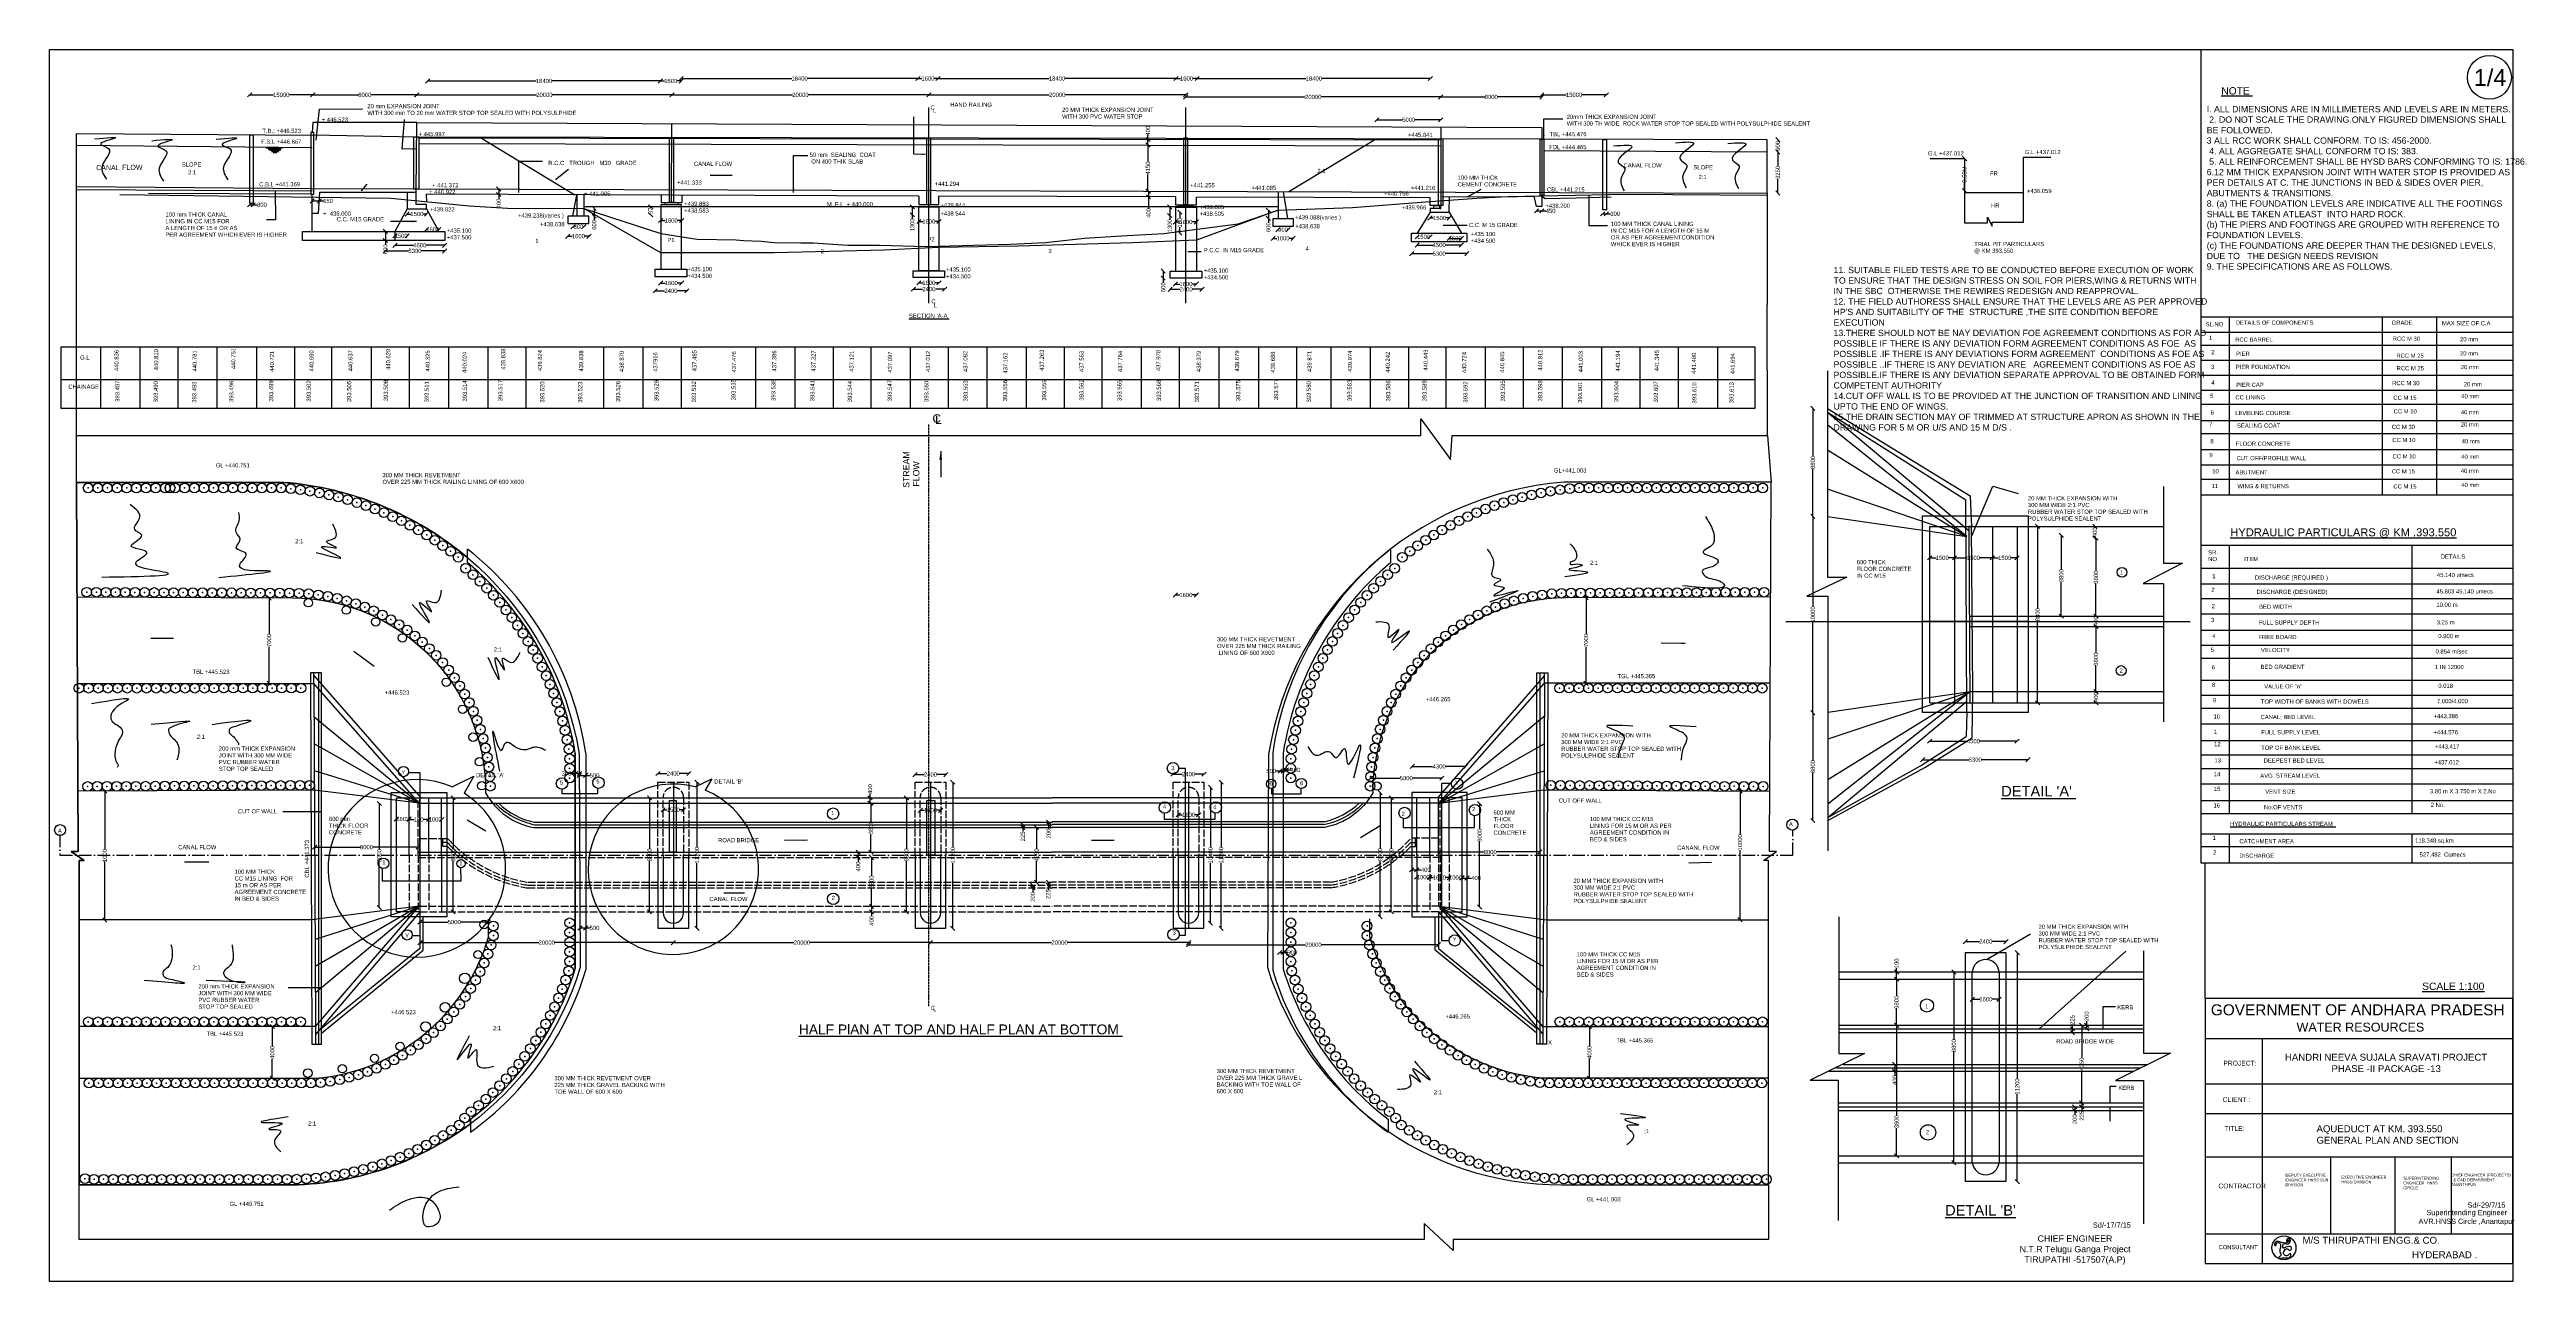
# Model space of a CAD drawing. Header units: millimetres. Extents: x 13075 to 24879, y 21418 to 27290.
import ezdxf

# ---------------------------------------------------------------- set-up
doc = ezdxf.new("R2010")
doc.units = ezdxf.units.MM
doc.header["$MEASUREMENT"] = 0
doc.header["$PDMODE"] = 32
doc.header["$PDSIZE"] = 46
doc.linetypes.add('ACAD_ISO02W100', pattern=[15, 12, -3])
doc.linetypes.add('ACAD_ISO10W100', pattern=[18, 12, -3, 0, -3])
for name, color, linetype in [('DIMENSIONS', 7, 'Continuous'), ('DRAWING', 7, 'Continuous'), ('TEXT', 7, 'Continuous')]:
    doc.layers.add(name, color=color, linetype=linetype)
doc.styles.get("Standard").update_dxf_attribs({"font": 'arial.ttf', "height": 20})
doc.dimstyles.get("Standard").update_dxf_attribs({"dimtxt": 20, "dimasz": 20, "dimexe": 0.18, "dimexo": 0.0625, "dimgap": 0.09, "dimtad": 0, "dimdec": 0, "dimzin": 0, "dimdsep": 46, "dimtxsty": 'Standard', "dimblk": 'OBLIQUE', "dimcen": 0.09, "dimse1": 1, "dimse2": 1, "dimadec": 0, "dimazin": 0, "dimtfac": 1, "dimtdec": 0, "dimtofl": 0, "dimtmove": 0, "dimatfit": 3, "dimfxl": 1, "dimtolj": 1, "dimtzin": 0, "dimarcsym": 0})

# ---------------------------------------------------------------- blocks, each defined once
blk = doc.blocks.new('_Oblique')
at = {"color": 0, "linetype": 'ByBlock', "lineweight": -2}
blk.add_line((-0.5, -0.5), (0.5, 0.5), dxfattribs=at)
blk = doc.blocks.new('*D4')
at = {"layer": 'Defpoints', "color": 0, "transparency": 16777216}
for p in [(14329, 27074), (14329, 26942), (14028, 26883)]:
    blk.add_point(p, dxfattribs=at)
at = {"layer": 'DIMENSIONS', "color": 0, "lineweight": -2, "transparency": 16777216}
for p, q in [((14028, 27074), (14142, 27074)), ((14329, 27074), (14215, 27074))]:
    blk.add_line(p, q, dxfattribs=at)
at = {"layer": 'DIMENSIONS', "color": 0, "lineweight": -2, "transparency": 16777216, "xscale": 20, "yscale": 20, "zscale": 20, "rotation": 180}
blk.add_blockref('_Oblique', (14028, 27074), dxfattribs=at)
at = {"layer": 'DIMENSIONS', "color": 0, "lineweight": -2, "transparency": 16777216, "xscale": 20, "yscale": 20, "zscale": 20}
blk.add_blockref('_Oblique', (14329, 27074), dxfattribs=at)
at = {"layer": 'DIMENSIONS', "color": 0, "transparency": 16777216, "insert": (14179, 27074), "char_height": 20, "attachment_point": 5}
blk.add_mtext('\\A1;15000', dxfattribs=at)
blk = doc.blocks.new('*D5')
at = {"layer": 'Defpoints', "color": 0, "transparency": 16777216}
for p in [(14824, 27074), (14329, 26942), (14824, 26937)]:
    blk.add_point(p, dxfattribs=at)
at = {"layer": 'DIMENSIONS', "color": 0, "lineweight": -2, "transparency": 16777216}
for p, q in [((14329, 27074), (14547, 27074)), ((14824, 27074), (14607, 27074))]:
    blk.add_line(p, q, dxfattribs=at)
at = {"layer": 'DIMENSIONS', "color": 0, "lineweight": -2, "transparency": 16777216, "xscale": 20, "yscale": 20, "zscale": 20, "rotation": 180}
blk.add_blockref('_Oblique', (14329, 27074), dxfattribs=at)
at = {"layer": 'DIMENSIONS', "color": 0, "lineweight": -2, "transparency": 16777216, "xscale": 20, "yscale": 20, "zscale": 20}
blk.add_blockref('_Oblique', (14824, 27074), dxfattribs=at)
at = {"layer": 'DIMENSIONS', "color": 0, "transparency": 16777216, "insert": (14577, 27074), "char_height": 20, "attachment_point": 5}
blk.add_mtext('\\A1;8000', dxfattribs=at)
blk = doc.blocks.new('*D6')
at = {"layer": 'Defpoints', "color": 0, "transparency": 16777216}
for p in [(16041, 27074), (14825, 26942), (16041, 26942)]:
    blk.add_point(p, dxfattribs=at)
at = {"layer": 'DIMENSIONS', "color": 0, "lineweight": -2, "transparency": 16777216}
for p, q in [((14825, 27074), (15395, 27074)), ((16041, 27074), (15471, 27074))]:
    blk.add_line(p, q, dxfattribs=at)
at = {"layer": 'DIMENSIONS', "color": 0, "lineweight": -2, "transparency": 16777216, "xscale": 20, "yscale": 20, "zscale": 20, "rotation": 180}
blk.add_blockref('_Oblique', (14825, 27074), dxfattribs=at)
at = {"layer": 'DIMENSIONS', "color": 0, "lineweight": -2, "transparency": 16777216, "xscale": 20, "yscale": 20, "zscale": 20}
blk.add_blockref('_Oblique', (16041, 27074), dxfattribs=at)
at = {"layer": 'DIMENSIONS', "color": 0, "transparency": 16777216, "insert": (15433, 27074), "char_height": 20, "attachment_point": 5}
blk.add_mtext('\\A1;20000', dxfattribs=at)
blk = doc.blocks.new('*D7')
at = {"layer": 'Defpoints', "color": 0, "transparency": 16777216}
for p in [(17265, 27074), (16041, 26942), (17265, 26932)]:
    blk.add_point(p, dxfattribs=at)
at = {"layer": 'DIMENSIONS', "color": 0, "lineweight": -2, "transparency": 16777216}
for p, q in [((16041, 27074), (16615, 27074)), ((17265, 27074), (16691, 27074))]:
    blk.add_line(p, q, dxfattribs=at)
at = {"layer": 'DIMENSIONS', "color": 0, "lineweight": -2, "transparency": 16777216, "xscale": 20, "yscale": 20, "zscale": 20, "rotation": 180}
blk.add_blockref('_Oblique', (16041, 27074), dxfattribs=at)
at = {"layer": 'DIMENSIONS', "color": 0, "lineweight": -2, "transparency": 16777216, "xscale": 20, "yscale": 20, "zscale": 20}
blk.add_blockref('_Oblique', (17265, 27074), dxfattribs=at)
at = {"layer": 'DIMENSIONS', "color": 0, "transparency": 16777216, "insert": (16653, 27074), "char_height": 20, "attachment_point": 5}
blk.add_mtext('\\A1;20000', dxfattribs=at)
blk = doc.blocks.new('*D8')
at = {"layer": 'Defpoints', "color": 0, "transparency": 16777216}
for p in [(18489, 27074), (17265, 27013), (18489, 27013)]:
    blk.add_point(p, dxfattribs=at)
at = {"layer": 'DIMENSIONS', "color": 0, "lineweight": -2, "transparency": 16777216}
for p, q in [((17265, 27074), (17839, 27074)), ((18489, 27074), (17915, 27074))]:
    blk.add_line(p, q, dxfattribs=at)
at = {"layer": 'DIMENSIONS', "color": 0, "lineweight": -2, "transparency": 16777216, "xscale": 20, "yscale": 20, "zscale": 20, "rotation": 180}
blk.add_blockref('_Oblique', (17265, 27074), dxfattribs=at)
at = {"layer": 'DIMENSIONS', "color": 0, "lineweight": -2, "transparency": 16777216, "xscale": 20, "yscale": 20, "zscale": 20}
blk.add_blockref('_Oblique', (18489, 27074), dxfattribs=at)
at = {"layer": 'DIMENSIONS', "color": 0, "transparency": 16777216, "insert": (17877, 27074), "char_height": 20, "attachment_point": 5}
blk.add_mtext('\\A1;20000', dxfattribs=at)
blk = doc.blocks.new('*D9')
at = {"layer": 'Defpoints', "color": 0, "transparency": 16777216}
for p in [(19704, 27064), (18489, 27013), (19704, 26921)]:
    blk.add_point(p, dxfattribs=at)
at = {"layer": 'DIMENSIONS', "color": 0, "lineweight": -2, "transparency": 16777216}
for p, q in [((18489, 27064), (19059, 27064)), ((19704, 27064), (19135, 27064))]:
    blk.add_line(p, q, dxfattribs=at)
at = {"layer": 'DIMENSIONS', "color": 0, "lineweight": -2, "transparency": 16777216, "xscale": 20, "yscale": 20, "zscale": 20, "rotation": 180}
blk.add_blockref('_Oblique', (18489, 27064), dxfattribs=at)
at = {"layer": 'DIMENSIONS', "color": 0, "lineweight": -2, "transparency": 16777216, "xscale": 20, "yscale": 20, "zscale": 20}
blk.add_blockref('_Oblique', (19704, 27064), dxfattribs=at)
at = {"layer": 'DIMENSIONS', "color": 0, "transparency": 16777216, "insert": (19097, 27064), "char_height": 20, "attachment_point": 5}
blk.add_mtext('\\A1;20000', dxfattribs=at)
blk = doc.blocks.new('*D10')
at = {"layer": 'Defpoints', "color": 0, "transparency": 16777216}
for p in [(20186, 27064), (19704, 26921), (20186, 26919)]:
    blk.add_point(p, dxfattribs=at)
at = {"layer": 'DIMENSIONS', "color": 0, "lineweight": -2, "transparency": 16777216}
for p, q in [((19704, 27064), (19915, 27064)), ((20186, 27064), (19975, 27064))]:
    blk.add_line(p, q, dxfattribs=at)
at = {"layer": 'DIMENSIONS', "color": 0, "lineweight": -2, "transparency": 16777216, "xscale": 20, "yscale": 20, "zscale": 20, "rotation": 180}
blk.add_blockref('_Oblique', (19704, 27064), dxfattribs=at)
at = {"layer": 'DIMENSIONS', "color": 0, "lineweight": -2, "transparency": 16777216, "xscale": 20, "yscale": 20, "zscale": 20}
blk.add_blockref('_Oblique', (20186, 27064), dxfattribs=at)
at = {"layer": 'DIMENSIONS', "color": 0, "transparency": 16777216, "insert": (19945, 27064), "char_height": 20, "attachment_point": 5}
blk.add_mtext('\\A1;8000', dxfattribs=at)
blk = doc.blocks.new('*D11')
at = {"layer": 'Defpoints', "color": 0, "transparency": 16777216}
for p in [(20494, 27074), (20186, 26919), (20494, 26861)]:
    blk.add_point(p, dxfattribs=at)
at = {"layer": 'DIMENSIONS', "color": 0, "lineweight": -2, "transparency": 16777216}
for p, q in [((20186, 27074), (20303, 27074)), ((20494, 27074), (20377, 27074))]:
    blk.add_line(p, q, dxfattribs=at)
at = {"layer": 'DIMENSIONS', "color": 0, "lineweight": -2, "transparency": 16777216, "xscale": 20, "yscale": 20, "zscale": 20, "rotation": 180}
blk.add_blockref('_Oblique', (20186, 27074), dxfattribs=at)
at = {"layer": 'DIMENSIONS', "color": 0, "lineweight": -2, "transparency": 16777216, "xscale": 20, "yscale": 20, "zscale": 20}
blk.add_blockref('_Oblique', (20494, 27074), dxfattribs=at)
at = {"layer": 'DIMENSIONS', "color": 0, "transparency": 16777216, "insert": (20340, 27074), "char_height": 20, "attachment_point": 5}
blk.add_mtext('\\A1;15000', dxfattribs=at)
blk = doc.blocks.new('*D12')
at = {"layer": 'Defpoints', "color": 0, "transparency": 16777216}
for p in [(14877, 27151), (15985, 27140), (15985, 27131)]:
    blk.add_point(p, dxfattribs=at)
at = {"layer": 'DIMENSIONS', "color": 0, "lineweight": -2, "transparency": 16777216}
for p, q in [((14877, 27140), (15394, 27140)), ((15985, 27140), (15467, 27140))]:
    blk.add_line(p, q, dxfattribs=at)
at = {"layer": 'DIMENSIONS', "color": 0, "lineweight": -2, "transparency": 16777216, "xscale": 20, "yscale": 20, "zscale": 20, "rotation": 180}
blk.add_blockref('_Oblique', (14877, 27140), dxfattribs=at)
at = {"layer": 'DIMENSIONS', "color": 0, "lineweight": -2, "transparency": 16777216, "xscale": 20, "yscale": 20, "zscale": 20}
blk.add_blockref('_Oblique', (15985, 27140), dxfattribs=at)
at = {"layer": 'DIMENSIONS', "color": 0, "transparency": 16777216, "insert": (15431, 27140), "char_height": 20, "attachment_point": 5}
blk.add_mtext('\\A1;18400', dxfattribs=at)
blk = doc.blocks.new('*D13')
at = {"layer": 'Defpoints', "color": 0, "transparency": 16777216}
for p in [(15985, 27140), (16085, 27140), (16085, 27140)]:
    blk.add_point(p, dxfattribs=at)
at = {"layer": 'DIMENSIONS', "color": 0, "lineweight": -2, "transparency": 16777216}
for p, q in [((15985, 27140), (16006, 27140)), ((16085, 27140), (16064, 27140))]:
    blk.add_line(p, q, dxfattribs=at)
at = {"layer": 'DIMENSIONS', "color": 0, "lineweight": -2, "transparency": 16777216, "xscale": 20, "yscale": 20, "zscale": 20, "rotation": 180}
blk.add_blockref('_Oblique', (15985, 27140), dxfattribs=at)
at = {"layer": 'DIMENSIONS', "color": 0, "lineweight": -2, "transparency": 16777216, "xscale": 20, "yscale": 20, "zscale": 20}
blk.add_blockref('_Oblique', (16085, 27140), dxfattribs=at)
at = {"layer": 'DIMENSIONS', "color": 0, "transparency": 16777216, "insert": (16035, 27140), "char_height": 20, "attachment_point": 5}
blk.add_mtext('\\A1;1600', dxfattribs=at)
blk = doc.blocks.new('*D14')
at = {"layer": 'Defpoints', "color": 0, "transparency": 16777216}
for p in [(17213, 27152), (17213, 27151), (16085, 27140)]:
    blk.add_point(p, dxfattribs=at)
at = {"layer": 'DIMENSIONS', "color": 0, "lineweight": -2, "transparency": 16777216}
for p, q in [((16085, 27152), (16612, 27152)), ((17213, 27152), (16686, 27152))]:
    blk.add_line(p, q, dxfattribs=at)
at = {"layer": 'DIMENSIONS', "color": 0, "lineweight": -2, "transparency": 16777216, "xscale": 20, "yscale": 20, "zscale": 20, "rotation": 180}
blk.add_blockref('_Oblique', (16085, 27152), dxfattribs=at)
at = {"layer": 'DIMENSIONS', "color": 0, "lineweight": -2, "transparency": 16777216, "xscale": 20, "yscale": 20, "zscale": 20}
blk.add_blockref('_Oblique', (17213, 27152), dxfattribs=at)
at = {"layer": 'DIMENSIONS', "color": 0, "transparency": 16777216, "insert": (16649, 27152), "char_height": 20, "attachment_point": 5}
blk.add_mtext('\\A1;18400', dxfattribs=at)
blk = doc.blocks.new('*D15')
at = {"layer": 'Defpoints', "color": 0, "transparency": 16777216}
for p in [(17213, 27151), (17309, 27152), (17309, 27152)]:
    blk.add_point(p, dxfattribs=at)
at = {"layer": 'DIMENSIONS', "color": 0, "lineweight": -2, "transparency": 16777216}
for p, q in [((17213, 27152), (17232, 27152)), ((17309, 27152), (17290, 27152))]:
    blk.add_line(p, q, dxfattribs=at)
at = {"layer": 'DIMENSIONS', "color": 0, "lineweight": -2, "transparency": 16777216, "xscale": 20, "yscale": 20, "zscale": 20, "rotation": 180}
blk.add_blockref('_Oblique', (17213, 27152), dxfattribs=at)
at = {"layer": 'DIMENSIONS', "color": 0, "lineweight": -2, "transparency": 16777216, "xscale": 20, "yscale": 20, "zscale": 20}
blk.add_blockref('_Oblique', (17309, 27152), dxfattribs=at)
at = {"layer": 'DIMENSIONS', "color": 0, "transparency": 16777216, "insert": (17261, 27152), "char_height": 20, "attachment_point": 5}
blk.add_mtext('\\A1;1600', dxfattribs=at)
blk = doc.blocks.new('*D16')
at = {"layer": 'Defpoints', "color": 0, "transparency": 16777216}
for p in [(17309, 27152), (18443, 27152), (18443, 27148)]:
    blk.add_point(p, dxfattribs=at)
at = {"layer": 'DIMENSIONS', "color": 0, "lineweight": -2, "transparency": 16777216}
for p, q in [((17309, 27152), (17839, 27152)), ((18443, 27152), (17912, 27152))]:
    blk.add_line(p, q, dxfattribs=at)
at = {"layer": 'DIMENSIONS', "color": 0, "lineweight": -2, "transparency": 16777216, "xscale": 20, "yscale": 20, "zscale": 20, "rotation": 180}
blk.add_blockref('_Oblique', (17309, 27152), dxfattribs=at)
at = {"layer": 'DIMENSIONS', "color": 0, "lineweight": -2, "transparency": 16777216, "xscale": 20, "yscale": 20, "zscale": 20}
blk.add_blockref('_Oblique', (18443, 27152), dxfattribs=at)
at = {"layer": 'DIMENSIONS', "color": 0, "transparency": 16777216, "insert": (17876, 27152), "char_height": 20, "attachment_point": 5}
blk.add_mtext('\\A1;18400', dxfattribs=at)
blk = doc.blocks.new('*D17')
at = {"layer": 'Defpoints', "color": 0, "transparency": 16777216}
for p in [(18443, 27152), (18544, 27152), (18544, 27152)]:
    blk.add_point(p, dxfattribs=at)
at = {"layer": 'DIMENSIONS', "color": 0, "lineweight": -2, "transparency": 16777216}
for p, q in [((18443, 27152), (18465, 27152)), ((18544, 27152), (18522, 27152))]:
    blk.add_line(p, q, dxfattribs=at)
at = {"layer": 'DIMENSIONS', "color": 0, "lineweight": -2, "transparency": 16777216, "xscale": 20, "yscale": 20, "zscale": 20, "rotation": 180}
blk.add_blockref('_Oblique', (18443, 27152), dxfattribs=at)
at = {"layer": 'DIMENSIONS', "color": 0, "lineweight": -2, "transparency": 16777216, "xscale": 20, "yscale": 20, "zscale": 20}
blk.add_blockref('_Oblique', (18544, 27152), dxfattribs=at)
at = {"layer": 'DIMENSIONS', "color": 0, "transparency": 16777216, "insert": (18493, 27152), "char_height": 20, "attachment_point": 5}
blk.add_mtext('\\A1;1600', dxfattribs=at)
blk = doc.blocks.new('*D18')
at = {"layer": 'Defpoints', "color": 0, "transparency": 16777216}
for p in [(18544, 27152), (19655, 27154), (19655, 27152)]:
    blk.add_point(p, dxfattribs=at)
at = {"layer": 'DIMENSIONS', "color": 0, "lineweight": -2, "transparency": 16777216}
for p, q in [((18544, 27152), (19063, 27152)), ((19655, 27152), (19136, 27152))]:
    blk.add_line(p, q, dxfattribs=at)
at = {"layer": 'DIMENSIONS', "color": 0, "lineweight": -2, "transparency": 16777216, "xscale": 20, "yscale": 20, "zscale": 20, "rotation": 180}
blk.add_blockref('_Oblique', (18544, 27152), dxfattribs=at)
at = {"layer": 'DIMENSIONS', "color": 0, "lineweight": -2, "transparency": 16777216, "xscale": 20, "yscale": 20, "zscale": 20}
blk.add_blockref('_Oblique', (19655, 27152), dxfattribs=at)
at = {"layer": 'DIMENSIONS', "color": 0, "transparency": 16777216, "insert": (19100, 27152), "char_height": 20, "attachment_point": 5}
blk.add_mtext('\\A1;18400', dxfattribs=at)
blk = doc.blocks.new('*D19')
at = {"layer": 'Defpoints', "color": 0, "transparency": 16777216}
for p in [(14028, 26557), (14045, 26557), (14045, 26550)]:
    blk.add_point(p, dxfattribs=at)
at = {"layer": 'DIMENSIONS', "color": 0, "lineweight": -2, "transparency": 16777216}
for p, q in [((14028, 26550), (14045, 26550)), ((14045, 26550), (14065, 26550))]:
    blk.add_line(p, q, dxfattribs=at)
at = {"layer": 'DIMENSIONS', "color": 0, "lineweight": -2, "transparency": 16777216, "xscale": 20, "yscale": 20, "zscale": 20, "rotation": 180}
blk.add_blockref('_Oblique', (14028, 26550), dxfattribs=at)
at = {"layer": 'DIMENSIONS', "color": 0, "lineweight": -2, "transparency": 16777216, "xscale": 20, "yscale": 20, "zscale": 20}
blk.add_blockref('_Oblique', (14045, 26550), dxfattribs=at)
at = {"layer": 'DIMENSIONS', "color": 0, "transparency": 16777216, "insert": (14087, 26550), "char_height": 20, "attachment_point": 5}
blk.add_mtext('\\A1;300', dxfattribs=at)
blk = doc.blocks.new('*D20')
at = {"layer": 'Defpoints', "color": 0, "transparency": 16777216}
for p in [(14326, 26586), (14361, 26586), (14361, 26568)]:
    blk.add_point(p, dxfattribs=at)
at = {"layer": 'DIMENSIONS', "color": 0, "lineweight": -2, "transparency": 16777216}
for p, q in [((14326, 26568), (14361, 26568)), ((14361, 26568), (14381, 26568))]:
    blk.add_line(p, q, dxfattribs=at)
at = {"layer": 'DIMENSIONS', "color": 0, "lineweight": -2, "transparency": 16777216, "xscale": 20, "yscale": 20, "zscale": 20, "rotation": 180}
blk.add_blockref('_Oblique', (14326, 26568), dxfattribs=at)
at = {"layer": 'DIMENSIONS', "color": 0, "lineweight": -2, "transparency": 16777216, "xscale": 20, "yscale": 20, "zscale": 20}
blk.add_blockref('_Oblique', (14361, 26568), dxfattribs=at)
at = {"layer": 'DIMENSIONS', "color": 0, "transparency": 16777216, "insert": (14402, 26568), "char_height": 20, "attachment_point": 5}
blk.add_mtext('\\A1;150', dxfattribs=at)
blk = doc.blocks.new('*D21')
at = {"layer": 'Defpoints', "color": 0, "transparency": 16777216}
for p in [(14779, 26531), (14871, 26531), (14871, 26506)]:
    blk.add_point(p, dxfattribs=at)
at = {"layer": 'DIMENSIONS', "color": 0, "lineweight": -2, "transparency": 16777216}
for p, q in [((14779, 26506), (14796, 26506)), ((14871, 26506), (14854, 26506))]:
    blk.add_line(p, q, dxfattribs=at)
at = {"layer": 'DIMENSIONS', "color": 0, "lineweight": -2, "transparency": 16777216, "xscale": 20, "yscale": 20, "zscale": 20, "rotation": 180}
blk.add_blockref('_Oblique', (14779, 26506), dxfattribs=at)
at = {"layer": 'DIMENSIONS', "color": 0, "lineweight": -2, "transparency": 16777216, "xscale": 20, "yscale": 20, "zscale": 20}
blk.add_blockref('_Oblique', (14871, 26506), dxfattribs=at)
at = {"layer": 'DIMENSIONS', "color": 0, "transparency": 16777216, "insert": (14825, 26506), "char_height": 20, "attachment_point": 5}
blk.add_mtext('\\A1;1500', dxfattribs=at)
blk = doc.blocks.new('*D22')
at = {"layer": 'Defpoints', "color": 0, "transparency": 16777216}
for p in [(14675, 26380), (14721, 26423), (14721, 26380)]:
    blk.add_point(p, dxfattribs=at)
at = {"layer": 'DIMENSIONS', "color": 0, "lineweight": -2, "transparency": 16777216}
for p, q in [((14675, 26423), (14675, 26380)), ((14675, 26380), (14675, 26360))]:
    blk.add_line(p, q, dxfattribs=at)
at = {"layer": 'DIMENSIONS', "color": 0, "lineweight": -2, "transparency": 16777216, "xscale": 20, "yscale": 20, "zscale": 20}
for p, rotation in [((14675, 26423), 90), ((14675, 26380), 270)]:
    blk.add_blockref('_Oblique', p, dxfattribs=dict(at, rotation=rotation))
at = {"layer": 'DIMENSIONS', "color": 0, "transparency": 16777216, "insert": (14675, 26338), "char_height": 20, "attachment_point": 5, "rotation": 90}
blk.add_mtext('\\A1;600', dxfattribs=at)
blk = doc.blocks.new('*D23')
at = {"layer": 'Defpoints', "color": 0, "transparency": 16777216}
for p in [(14779, 26531), (14721, 26423), (14779, 26402)]:
    blk.add_point(p, dxfattribs=at)
at = {"layer": 'DIMENSIONS', "color": 0, "lineweight": -2, "transparency": 16777216}
for p, q in [((14721, 26402), (14721, 26402)), ((14779, 26402), (14779, 26402))]:
    blk.add_line(p, q, dxfattribs=at)
at = {"layer": 'DIMENSIONS', "color": 0, "lineweight": -2, "transparency": 16777216, "xscale": 20, "yscale": 20, "zscale": 20, "rotation": 180}
blk.add_blockref('_Oblique', (14721, 26402), dxfattribs=at)
at = {"layer": 'DIMENSIONS', "color": 0, "lineweight": -2, "transparency": 16777216, "xscale": 20, "yscale": 20, "zscale": 20}
blk.add_blockref('_Oblique', (14779, 26402), dxfattribs=at)
at = {"layer": 'DIMENSIONS', "color": 0, "transparency": 16777216, "insert": (14750, 26402), "char_height": 20, "attachment_point": 5}
blk.add_mtext('\\A1;1500', dxfattribs=at)
blk = doc.blocks.new('*D24')
at = {"layer": 'Defpoints', "color": 0, "transparency": 16777216}
for p in [(14871, 26531), (14871, 26432), (14930, 26423)]:
    blk.add_point(p, dxfattribs=at)
at = {"layer": 'DIMENSIONS', "color": 0, "lineweight": -2, "transparency": 16777216}
for p, q in [((14871, 26432), (14872, 26432)), ((14930, 26432), (14930, 26432))]:
    blk.add_line(p, q, dxfattribs=at)
at = {"layer": 'DIMENSIONS', "color": 0, "lineweight": -2, "transparency": 16777216, "xscale": 20, "yscale": 20, "zscale": 20, "rotation": 180}
blk.add_blockref('_Oblique', (14871, 26432), dxfattribs=at)
at = {"layer": 'DIMENSIONS', "color": 0, "lineweight": -2, "transparency": 16777216, "xscale": 20, "yscale": 20, "zscale": 20}
blk.add_blockref('_Oblique', (14930, 26432), dxfattribs=at)
at = {"layer": 'DIMENSIONS', "color": 0, "transparency": 16777216, "insert": (14901, 26432), "char_height": 20, "attachment_point": 5}
blk.add_mtext('\\A1;1600', dxfattribs=at)
blk = doc.blocks.new('*D25')
at = {"layer": 'Defpoints', "color": 0, "transparency": 16777216}
for p in [(14721, 26380), (14958, 26380), (14958, 26357)]:
    blk.add_point(p, dxfattribs=at)
at = {"layer": 'DIMENSIONS', "color": 0, "lineweight": -2, "transparency": 16777216}
for p, q in [((14721, 26357), (14809, 26357)), ((14958, 26357), (14870, 26357))]:
    blk.add_line(p, q, dxfattribs=at)
at = {"layer": 'DIMENSIONS', "color": 0, "lineweight": -2, "transparency": 16777216, "xscale": 20, "yscale": 20, "zscale": 20, "rotation": 180}
blk.add_blockref('_Oblique', (14721, 26357), dxfattribs=at)
at = {"layer": 'DIMENSIONS', "color": 0, "lineweight": -2, "transparency": 16777216, "xscale": 20, "yscale": 20, "zscale": 20}
blk.add_blockref('_Oblique', (14958, 26357), dxfattribs=at)
at = {"layer": 'DIMENSIONS', "color": 0, "transparency": 16777216, "insert": (14839, 26357), "char_height": 20, "attachment_point": 5}
blk.add_mtext('\\A1;4600', dxfattribs=at)
blk = doc.blocks.new('*D26')
at = {"layer": 'Defpoints', "color": 0, "transparency": 16777216}
for p in [(14675, 26380), (14958, 26380), (14958, 26330)]:
    blk.add_point(p, dxfattribs=at)
at = {"layer": 'DIMENSIONS', "color": 0, "lineweight": -2, "transparency": 16777216}
for p, q in [((14675, 26330), (14786, 26330)), ((14958, 26330), (14846, 26330))]:
    blk.add_line(p, q, dxfattribs=at)
at = {"layer": 'DIMENSIONS', "color": 0, "lineweight": -2, "transparency": 16777216, "xscale": 20, "yscale": 20, "zscale": 20, "rotation": 180}
blk.add_blockref('_Oblique', (14675, 26330), dxfattribs=at)
at = {"layer": 'DIMENSIONS', "color": 0, "lineweight": -2, "transparency": 16777216, "xscale": 20, "yscale": 20, "zscale": 20}
blk.add_blockref('_Oblique', (14958, 26330), dxfattribs=at)
at = {"layer": 'DIMENSIONS', "color": 0, "transparency": 16777216, "insert": (14816, 26330), "char_height": 20, "attachment_point": 5}
blk.add_mtext('\\A1;5300', dxfattribs=at)
blk = doc.blocks.new('*D27')
at = {"layer": 'Defpoints', "color": 0, "transparency": 16777216}
for p in [(15620, 26533), (15620, 26496), (15670, 26496)]:
    blk.add_point(p, dxfattribs=at)
at = {"layer": 'DIMENSIONS', "color": 0, "lineweight": -2, "transparency": 16777216}
for p, q in [((15670, 26533), (15670, 26496)), ((15670, 26496), (15670, 26476))]:
    blk.add_line(p, q, dxfattribs=at)
at = {"layer": 'DIMENSIONS', "color": 0, "lineweight": -2, "transparency": 16777216, "xscale": 20, "yscale": 20, "zscale": 20}
for p, rotation in [((15670, 26533), 90), ((15670, 26496), 270)]:
    blk.add_blockref('_Oblique', p, dxfattribs=dict(at, rotation=rotation))
at = {"layer": 'DIMENSIONS', "color": 0, "transparency": 16777216, "insert": (15670, 26454), "char_height": 20, "attachment_point": 5, "rotation": 90}
blk.add_mtext('\\A1;600', dxfattribs=at)
blk = doc.blocks.new('*D28')
at = {"layer": 'Defpoints', "color": 0, "transparency": 16777216}
for p in [(15569, 26496), (15620, 26496), (15620, 26445)]:
    blk.add_point(p, dxfattribs=at)
at = {"layer": 'DIMENSIONS', "color": 0, "lineweight": -2, "transparency": 16777216}
for p, q in [((15569, 26445), (15572, 26445)), ((15620, 26445), (15617, 26445))]:
    blk.add_line(p, q, dxfattribs=at)
at = {"layer": 'DIMENSIONS', "color": 0, "lineweight": -2, "transparency": 16777216, "xscale": 20, "yscale": 20, "zscale": 20, "rotation": 180}
blk.add_blockref('_Oblique', (15569, 26445), dxfattribs=at)
at = {"layer": 'DIMENSIONS', "color": 0, "lineweight": -2, "transparency": 16777216, "xscale": 20, "yscale": 20, "zscale": 20}
blk.add_blockref('_Oblique', (15620, 26445), dxfattribs=at)
at = {"layer": 'DIMENSIONS', "color": 0, "transparency": 16777216, "insert": (15595, 26445), "char_height": 20, "attachment_point": 5}
blk.add_mtext('\\A1;800', dxfattribs=at)
blk = doc.blocks.new('*D29')
at = {"layer": 'Defpoints', "color": 0, "transparency": 16777216}
for p in [(15544, 26460), (15645, 26460), (15645, 26400)]:
    blk.add_point(p, dxfattribs=at)
at = {"layer": 'DIMENSIONS', "color": 0, "lineweight": -2, "transparency": 16777216}
for p, q in [((15544, 26400), (15566, 26400)), ((15645, 26400), (15624, 26400))]:
    blk.add_line(p, q, dxfattribs=at)
at = {"layer": 'DIMENSIONS', "color": 0, "lineweight": -2, "transparency": 16777216, "xscale": 20, "yscale": 20, "zscale": 20, "rotation": 180}
blk.add_blockref('_Oblique', (15544, 26400), dxfattribs=at)
at = {"layer": 'DIMENSIONS', "color": 0, "lineweight": -2, "transparency": 16777216, "xscale": 20, "yscale": 20, "zscale": 20}
blk.add_blockref('_Oblique', (15645, 26400), dxfattribs=at)
at = {"layer": 'DIMENSIONS', "color": 0, "transparency": 16777216, "insert": (15595, 26400), "char_height": 20, "attachment_point": 5}
blk.add_mtext('\\A1;1600', dxfattribs=at)
blk = doc.blocks.new('*D30')
at = {"layer": 'Defpoints', "color": 0, "transparency": 16777216}
for p in [(15987, 26475), (16087, 26475), (16087, 26475)]:
    blk.add_point(p, dxfattribs=at)
at = {"layer": 'DIMENSIONS', "color": 0, "lineweight": -2, "transparency": 16777216}
for p, q in [((15987, 26475), (16008, 26475)), ((16087, 26475), (16066, 26475))]:
    blk.add_line(p, q, dxfattribs=at)
at = {"layer": 'DIMENSIONS', "color": 0, "lineweight": -2, "transparency": 16777216, "xscale": 20, "yscale": 20, "zscale": 20, "rotation": 180}
blk.add_blockref('_Oblique', (15987, 26475), dxfattribs=at)
at = {"layer": 'DIMENSIONS', "color": 0, "lineweight": -2, "transparency": 16777216, "xscale": 20, "yscale": 20, "zscale": 20}
blk.add_blockref('_Oblique', (16087, 26475), dxfattribs=at)
at = {"layer": 'DIMENSIONS', "color": 0, "transparency": 16777216, "insert": (16037, 26475), "char_height": 20, "attachment_point": 5}
blk.add_mtext('\\A1;1600', dxfattribs=at)
blk = doc.blocks.new('*D31')
at = {"layer": 'Defpoints', "color": 0, "transparency": 16777216}
for p in [(15987, 26242), (16087, 26242), (16087, 26177)]:
    blk.add_point(p, dxfattribs=at)
at = {"layer": 'DIMENSIONS', "color": 0, "lineweight": -2, "transparency": 16777216}
for p, q in [((15987, 26177), (16008, 26177)), ((16087, 26177), (16066, 26177))]:
    blk.add_line(p, q, dxfattribs=at)
at = {"layer": 'DIMENSIONS', "color": 0, "lineweight": -2, "transparency": 16777216, "xscale": 20, "yscale": 20, "zscale": 20, "rotation": 180}
blk.add_blockref('_Oblique', (15987, 26177), dxfattribs=at)
at = {"layer": 'DIMENSIONS', "color": 0, "lineweight": -2, "transparency": 16777216, "xscale": 20, "yscale": 20, "zscale": 20}
blk.add_blockref('_Oblique', (16087, 26177), dxfattribs=at)
at = {"layer": 'DIMENSIONS', "color": 0, "transparency": 16777216, "insert": (16037, 26177), "char_height": 20, "attachment_point": 5}
blk.add_mtext('\\A1;1600', dxfattribs=at)
blk = doc.blocks.new('*D32')
at = {"layer": 'Defpoints', "color": 0, "transparency": 16777216}
for p in [(15961, 26207), (16112, 26207), (16112, 26140)]:
    blk.add_point(p, dxfattribs=at)
at = {"layer": 'DIMENSIONS', "color": 0, "lineweight": -2, "transparency": 16777216}
for p, q in [((15961, 26140), (16006, 26140)), ((16112, 26140), (16066, 26140))]:
    blk.add_line(p, q, dxfattribs=at)
at = {"layer": 'DIMENSIONS', "color": 0, "lineweight": -2, "transparency": 16777216, "xscale": 20, "yscale": 20, "zscale": 20, "rotation": 180}
blk.add_blockref('_Oblique', (15961, 26140), dxfattribs=at)
at = {"layer": 'DIMENSIONS', "color": 0, "lineweight": -2, "transparency": 16777216, "xscale": 20, "yscale": 20, "zscale": 20}
blk.add_blockref('_Oblique', (16112, 26140), dxfattribs=at)
at = {"layer": 'DIMENSIONS', "color": 0, "transparency": 16777216, "insert": (16036, 26140), "char_height": 20, "attachment_point": 5}
blk.add_mtext('\\A1;2400', dxfattribs=at)
blk = doc.blocks.new('*D33')
at = {"layer": 'Defpoints', "color": 0, "transparency": 16777216}
for p in [(15215, 26599), (15228, 26625), (15228, 26599)]:
    blk.add_point(p, dxfattribs=at)
at = {"layer": 'DIMENSIONS', "color": 0, "lineweight": -2, "transparency": 16777216}
for p, q in [((15215, 26625), (15215, 26599)), ((15215, 26599), (15215, 26579))]:
    blk.add_line(p, q, dxfattribs=at)
at = {"layer": 'DIMENSIONS', "color": 0, "lineweight": -2, "transparency": 16777216, "xscale": 20, "yscale": 20, "zscale": 20}
for p, rotation in [((15215, 26625), 90), ((15215, 26599), 270)]:
    blk.add_blockref('_Oblique', p, dxfattribs=dict(at, rotation=rotation))
at = {"layer": 'DIMENSIONS', "color": 0, "transparency": 16777216, "insert": (15215, 26556), "char_height": 20, "attachment_point": 5, "rotation": 90}
blk.add_mtext('\\A1;400', dxfattribs=at)
blk = doc.blocks.new('*D34')
at = {"layer": 'Defpoints', "color": 0, "transparency": 16777216}
for p in [(17217, 26470), (17313, 26470), (17313, 26470)]:
    blk.add_point(p, dxfattribs=at)
at = {"layer": 'DIMENSIONS', "color": 0, "lineweight": -2, "transparency": 16777216}
for p, q in [((17217, 26470), (17236, 26470)), ((17313, 26470), (17294, 26470))]:
    blk.add_line(p, q, dxfattribs=at)
at = {"layer": 'DIMENSIONS', "color": 0, "lineweight": -2, "transparency": 16777216, "xscale": 20, "yscale": 20, "zscale": 20, "rotation": 180}
blk.add_blockref('_Oblique', (17217, 26470), dxfattribs=at)
at = {"layer": 'DIMENSIONS', "color": 0, "lineweight": -2, "transparency": 16777216, "xscale": 20, "yscale": 20, "zscale": 20}
blk.add_blockref('_Oblique', (17313, 26470), dxfattribs=at)
at = {"layer": 'DIMENSIONS', "color": 0, "transparency": 16777216, "insert": (17265, 26470), "char_height": 20, "attachment_point": 5}
blk.add_mtext('\\A1;1600', dxfattribs=at)
blk = doc.blocks.new('*D35')
at = {"layer": 'Defpoints', "color": 0, "transparency": 16777216}
for p in [(15939, 26502), (17217, 26540), (17217, 26502)]:
    blk.add_point(p, dxfattribs=at)
at = {"layer": 'DIMENSIONS', "color": 0, "lineweight": -2, "transparency": 16777216}
for p, q in [((15939, 26540), (15939, 26536)), ((15939, 26502), (15939, 26507))]:
    blk.add_line(p, q, dxfattribs=at)
at = {"layer": 'DIMENSIONS', "color": 0, "lineweight": -2, "transparency": 16777216, "xscale": 20, "yscale": 20, "zscale": 20}
for p, rotation in [((15939, 26540), 90), ((15939, 26502), 270)]:
    blk.add_blockref('_Oblique', p, dxfattribs=dict(at, rotation=rotation))
at = {"layer": 'DIMENSIONS', "color": 0, "transparency": 16777216, "insert": (15939, 26521), "char_height": 20, "attachment_point": 5, "rotation": 90}
blk.add_mtext('\\A1;37', dxfattribs=at)
blk = doc.blocks.new('*D36')
at = {"layer": 'Defpoints', "color": 0, "transparency": 16777216}
for p in [(17186, 26502), (17217, 26540), (17217, 26502)]:
    blk.add_point(p, dxfattribs=at)
at = {"layer": 'DIMENSIONS', "color": 0, "lineweight": -2, "transparency": 16777216}
for p, q in [((17186, 26540), (17186, 26502)), ((17186, 26502), (17186, 26482))]:
    blk.add_line(p, q, dxfattribs=at)
at = {"layer": 'DIMENSIONS', "color": 0, "lineweight": -2, "transparency": 16777216, "xscale": 20, "yscale": 20, "zscale": 20}
for p, rotation in [((17186, 26540), 90), ((17186, 26502), 270)]:
    blk.add_blockref('_Oblique', p, dxfattribs=dict(at, rotation=rotation))
at = {"layer": 'DIMENSIONS', "color": 0, "transparency": 16777216, "insert": (17186, 26454), "char_height": 20, "attachment_point": 5, "rotation": 90}
blk.add_mtext('\\A1;1300', dxfattribs=at)
blk = doc.blocks.new('*D37')
at = {"layer": 'Defpoints', "color": 0, "transparency": 16777216}
for p in [(17217, 26235), (17313, 26235), (17313, 26178)]:
    blk.add_point(p, dxfattribs=at)
at = {"layer": 'DIMENSIONS', "color": 0, "lineweight": -2, "transparency": 16777216}
for p, q in [((17217, 26178), (17236, 26178)), ((17313, 26178), (17294, 26178))]:
    blk.add_line(p, q, dxfattribs=at)
at = {"layer": 'DIMENSIONS', "color": 0, "lineweight": -2, "transparency": 16777216, "xscale": 20, "yscale": 20, "zscale": 20, "rotation": 180}
blk.add_blockref('_Oblique', (17217, 26178), dxfattribs=at)
at = {"layer": 'DIMENSIONS', "color": 0, "lineweight": -2, "transparency": 16777216, "xscale": 20, "yscale": 20, "zscale": 20}
blk.add_blockref('_Oblique', (17313, 26178), dxfattribs=at)
at = {"layer": 'DIMENSIONS', "color": 0, "transparency": 16777216, "insert": (17265, 26178), "char_height": 20, "attachment_point": 5}
blk.add_mtext('\\A1;1600', dxfattribs=at)
blk = doc.blocks.new('*D38')
at = {"layer": 'Defpoints', "color": 0, "transparency": 16777216}
for p in [(17191, 26203), (17340, 26203), (17340, 26148)]:
    blk.add_point(p, dxfattribs=at)
at = {"layer": 'DIMENSIONS', "color": 0, "lineweight": -2, "transparency": 16777216}
for p, q in [((17191, 26148), (17235, 26148)), ((17340, 26148), (17296, 26148))]:
    blk.add_line(p, q, dxfattribs=at)
at = {"layer": 'DIMENSIONS', "color": 0, "lineweight": -2, "transparency": 16777216, "xscale": 20, "yscale": 20, "zscale": 20, "rotation": 180}
blk.add_blockref('_Oblique', (17191, 26148), dxfattribs=at)
at = {"layer": 'DIMENSIONS', "color": 0, "lineweight": -2, "transparency": 16777216, "xscale": 20, "yscale": 20, "zscale": 20}
blk.add_blockref('_Oblique', (17340, 26148), dxfattribs=at)
at = {"layer": 'DIMENSIONS', "color": 0, "transparency": 16777216, "insert": (17265, 26148), "char_height": 20, "attachment_point": 5}
blk.add_mtext('\\A1;2400', dxfattribs=at)
blk = doc.blocks.new('*D41')
at = {"layer": 'Defpoints', "color": 0, "transparency": 16777216}
for p in [(18309, 26835), (18318, 26861), (18318, 26835)]:
    blk.add_point(p, dxfattribs=at)
at = {"layer": 'DIMENSIONS', "color": 0, "lineweight": -2, "transparency": 16777216}
for p, q in [((18309, 26861), (18309, 26881)), ((18309, 26835), (18309, 26861))]:
    blk.add_line(p, q, dxfattribs=at)
at = {"layer": 'DIMENSIONS', "color": 0, "lineweight": -2, "transparency": 16777216, "xscale": 20, "yscale": 20, "zscale": 20}
for p, rotation in [((18309, 26861), 90), ((18309, 26835), 270)]:
    blk.add_blockref('_Oblique', p, dxfattribs=dict(at, rotation=rotation))
at = {"layer": 'DIMENSIONS', "color": 0, "transparency": 16777216, "insert": (18309, 26903), "char_height": 20, "attachment_point": 5, "rotation": 90}
blk.add_mtext('\\A1;400', dxfattribs=at)
blk = doc.blocks.new('*D42')
at = {"layer": 'Defpoints', "color": 0, "transparency": 16777216}
for p in [(18309, 26835), (18309, 26615), (18309, 26615)]:
    blk.add_point(p, dxfattribs=at)
at = {"layer": 'DIMENSIONS', "color": 0, "lineweight": -2, "transparency": 16777216}
for p, q in [((18309, 26835), (18309, 26755)), ((18309, 26615), (18309, 26695))]:
    blk.add_line(p, q, dxfattribs=at)
at = {"layer": 'DIMENSIONS', "color": 0, "lineweight": -2, "transparency": 16777216, "xscale": 20, "yscale": 20, "zscale": 20}
for p, rotation in [((18309, 26835), 90), ((18309, 26615), 270)]:
    blk.add_blockref('_Oblique', p, dxfattribs=dict(at, rotation=rotation))
at = {"layer": 'DIMENSIONS', "color": 0, "transparency": 16777216, "insert": (18309, 26725), "char_height": 20, "attachment_point": 5, "rotation": 90}
blk.add_mtext('\\A1;4150', dxfattribs=at)
blk = doc.blocks.new('*D43')
at = {"layer": 'Defpoints', "color": 0, "transparency": 16777216}
for p in [(18308, 26588), (18309, 26615), (18312, 26588)]:
    blk.add_point(p, dxfattribs=at)
at = {"layer": 'DIMENSIONS', "color": 0, "lineweight": -2, "transparency": 16777216}
for p, q in [((18312, 26615), (18312, 26588)), ((18312, 26588), (18312, 26533))]:
    blk.add_line(p, q, dxfattribs=at)
at = {"layer": 'DIMENSIONS', "color": 0, "lineweight": -2, "transparency": 16777216, "xscale": 20, "yscale": 20, "zscale": 20}
for p, rotation in [((18312, 26615), 90), ((18312, 26588), 270)]:
    blk.add_blockref('_Oblique', p, dxfattribs=dict(at, rotation=rotation))
at = {"layer": 'DIMENSIONS', "color": 0, "transparency": 16777216, "insert": (18312, 26511), "char_height": 20, "attachment_point": 5, "rotation": 90}
blk.add_mtext('\\A1;400', dxfattribs=at)
blk = doc.blocks.new('*D44')
at = {"layer": 'Defpoints', "color": 0, "transparency": 16777216}
for p in [(18413, 26499), (18440, 26539), (18440, 26499)]:
    blk.add_point(p, dxfattribs=at)
at = {"layer": 'DIMENSIONS', "color": 0, "lineweight": -2, "transparency": 16777216}
for p, q in [((18413, 26539), (18413, 26499)), ((18413, 26499), (18413, 26479))]:
    blk.add_line(p, q, dxfattribs=at)
at = {"layer": 'DIMENSIONS', "color": 0, "lineweight": -2, "transparency": 16777216, "xscale": 20, "yscale": 20, "zscale": 20}
for p, rotation in [((18413, 26539), 90), ((18413, 26499), 270)]:
    blk.add_blockref('_Oblique', p, dxfattribs=dict(at, rotation=rotation))
at = {"layer": 'DIMENSIONS', "color": 0, "transparency": 16777216, "insert": (18413, 26450), "char_height": 20, "attachment_point": 5, "rotation": 90}
blk.add_mtext('\\A1;1300', dxfattribs=at)
blk = doc.blocks.new('*D45')
at = {"layer": 'Defpoints', "color": 0, "transparency": 16777216}
for p in [(18440, 26473), (18540, 26473), (18540, 26468)]:
    blk.add_point(p, dxfattribs=at)
at = {"layer": 'DIMENSIONS', "color": 0, "lineweight": -2, "transparency": 16777216}
for p, q in [((18440, 26468), (18461, 26468)), ((18540, 26468), (18519, 26468))]:
    blk.add_line(p, q, dxfattribs=at)
at = {"layer": 'DIMENSIONS', "color": 0, "lineweight": -2, "transparency": 16777216, "xscale": 20, "yscale": 20, "zscale": 20, "rotation": 180}
blk.add_blockref('_Oblique', (18440, 26468), dxfattribs=at)
at = {"layer": 'DIMENSIONS', "color": 0, "lineweight": -2, "transparency": 16777216, "xscale": 20, "yscale": 20, "zscale": 20}
blk.add_blockref('_Oblique', (18540, 26468), dxfattribs=at)
at = {"layer": 'DIMENSIONS', "color": 0, "transparency": 16777216, "insert": (18490, 26468), "char_height": 20, "attachment_point": 5}
blk.add_mtext('\\A1;1600', dxfattribs=at)
blk = doc.blocks.new('*D46')
at = {"layer": 'Defpoints', "color": 0, "transparency": 16777216}
for p in [(18415, 26234), (18382, 26200), (18415, 26200)]:
    blk.add_point(p, dxfattribs=at)
at = {"layer": 'DIMENSIONS', "color": 0, "lineweight": -2, "transparency": 16777216}
for p, q in [((18382, 26234), (18382, 26200)), ((18382, 26200), (18382, 26180))]:
    blk.add_line(p, q, dxfattribs=at)
at = {"layer": 'DIMENSIONS', "color": 0, "lineweight": -2, "transparency": 16777216, "xscale": 20, "yscale": 20, "zscale": 20}
for p, rotation in [((18382, 26234), 90), ((18382, 26200), 270)]:
    blk.add_blockref('_Oblique', p, dxfattribs=dict(at, rotation=rotation))
at = {"layer": 'DIMENSIONS', "color": 0, "transparency": 16777216, "insert": (18382, 26157), "char_height": 20, "attachment_point": 5, "rotation": 90}
blk.add_mtext('\\A1;600', dxfattribs=at)
blk = doc.blocks.new('*D47')
at = {"layer": 'Defpoints', "color": 0, "transparency": 16777216}
for p in [(18440, 26234), (18540, 26234), (18540, 24690)]:
    blk.add_point(p, dxfattribs=at)
at = {"layer": 'DIMENSIONS', "color": 0, "lineweight": -2, "transparency": 16777216}
for p, q in [((18440, 24690), (18461, 24690)), ((18540, 24690), (18519, 24690))]:
    blk.add_line(p, q, dxfattribs=at)
at = {"layer": 'DIMENSIONS', "color": 0, "lineweight": -2, "transparency": 16777216, "xscale": 20, "yscale": 20, "zscale": 20, "rotation": 180}
blk.add_blockref('_Oblique', (18440, 24690), dxfattribs=at)
at = {"layer": 'DIMENSIONS', "color": 0, "lineweight": -2, "transparency": 16777216, "xscale": 20, "yscale": 20, "zscale": 20}
blk.add_blockref('_Oblique', (18540, 24690), dxfattribs=at)
at = {"layer": 'DIMENSIONS', "color": 0, "transparency": 16777216, "insert": (18490, 24690), "char_height": 20, "attachment_point": 5}
blk.add_mtext('\\A1;1600', dxfattribs=at)
blk = doc.blocks.new('*D48')
at = {"layer": 'Defpoints', "color": 0, "transparency": 16777216}
for p in [(18440, 26234), (18540, 26234), (18540, 26172)]:
    blk.add_point(p, dxfattribs=at)
at = {"layer": 'DIMENSIONS', "color": 0, "lineweight": -2, "transparency": 16777216}
for p, q in [((18440, 26172), (18461, 26172)), ((18540, 26172), (18519, 26172))]:
    blk.add_line(p, q, dxfattribs=at)
at = {"layer": 'DIMENSIONS', "color": 0, "lineweight": -2, "transparency": 16777216, "xscale": 20, "yscale": 20, "zscale": 20, "rotation": 180}
blk.add_blockref('_Oblique', (18440, 26172), dxfattribs=at)
at = {"layer": 'DIMENSIONS', "color": 0, "lineweight": -2, "transparency": 16777216, "xscale": 20, "yscale": 20, "zscale": 20}
blk.add_blockref('_Oblique', (18540, 26172), dxfattribs=at)
at = {"layer": 'DIMENSIONS', "color": 0, "transparency": 16777216, "insert": (18490, 26172), "char_height": 20, "attachment_point": 5}
blk.add_mtext('\\A1;1600', dxfattribs=at)
blk = doc.blocks.new('*D49')
at = {"layer": 'Defpoints', "color": 0, "transparency": 16777216}
for p in [(18415, 26200), (18567, 26200), (18567, 26147)]:
    blk.add_point(p, dxfattribs=at)
at = {"layer": 'DIMENSIONS', "color": 0, "lineweight": -2, "transparency": 16777216}
for p, q in [((18415, 26147), (18461, 26147)), ((18567, 26147), (18521, 26147))]:
    blk.add_line(p, q, dxfattribs=at)
at = {"layer": 'DIMENSIONS', "color": 0, "lineweight": -2, "transparency": 16777216, "xscale": 20, "yscale": 20, "zscale": 20, "rotation": 180}
blk.add_blockref('_Oblique', (18415, 26147), dxfattribs=at)
at = {"layer": 'DIMENSIONS', "color": 0, "lineweight": -2, "transparency": 16777216, "xscale": 20, "yscale": 20, "zscale": 20}
blk.add_blockref('_Oblique', (18567, 26147), dxfattribs=at)
at = {"layer": 'DIMENSIONS', "color": 0, "transparency": 16777216, "insert": (18491, 26147), "char_height": 20, "attachment_point": 5}
blk.add_mtext('\\A1;2400', dxfattribs=at)
blk = doc.blocks.new('*D50')
at = {"layer": 'Defpoints', "color": 0, "transparency": 16777216}
for p in [(18883, 26485), (18929, 26524), (18931, 26485)]:
    blk.add_point(p, dxfattribs=at)
at = {"layer": 'DIMENSIONS', "color": 0, "lineweight": -2, "transparency": 16777216}
for p, q in [((18883, 26524), (18883, 26485)), ((18883, 26485), (18883, 26465))]:
    blk.add_line(p, q, dxfattribs=at)
at = {"layer": 'DIMENSIONS', "color": 0, "lineweight": -2, "transparency": 16777216, "xscale": 20, "yscale": 20, "zscale": 20}
for p, rotation in [((18883, 26524), 90), ((18883, 26485), 270)]:
    blk.add_blockref('_Oblique', p, dxfattribs=dict(at, rotation=rotation))
at = {"layer": 'DIMENSIONS', "color": 0, "transparency": 16777216, "insert": (18883, 26443), "char_height": 20, "attachment_point": 5, "rotation": 90}
blk.add_mtext('\\A1;600', dxfattribs=at)
blk = doc.blocks.new('*D51')
at = {"layer": 'Defpoints', "color": 0, "transparency": 16777216}
for p in [(18929, 26485), (18977, 26485), (18977, 26431)]:
    blk.add_point(p, dxfattribs=at)
at = {"layer": 'DIMENSIONS', "color": 0, "lineweight": -2, "transparency": 16777216}
for p, q in [((18929, 26431), (18931, 26431)), ((18977, 26431), (18975, 26431))]:
    blk.add_line(p, q, dxfattribs=at)
at = {"layer": 'DIMENSIONS', "color": 0, "lineweight": -2, "transparency": 16777216, "xscale": 20, "yscale": 20, "zscale": 20, "rotation": 180}
blk.add_blockref('_Oblique', (18929, 26431), dxfattribs=at)
at = {"layer": 'DIMENSIONS', "color": 0, "lineweight": -2, "transparency": 16777216, "xscale": 20, "yscale": 20, "zscale": 20}
blk.add_blockref('_Oblique', (18977, 26431), dxfattribs=at)
at = {"layer": 'DIMENSIONS', "color": 0, "transparency": 16777216, "insert": (18953, 26431), "char_height": 20, "attachment_point": 5}
blk.add_mtext('\\A1;900', dxfattribs=at)
blk = doc.blocks.new('*D52')
at = {"layer": 'Defpoints', "color": 0, "transparency": 16777216}
for p in [(18906, 26446), (19001, 26446), (19001, 26390)]:
    blk.add_point(p, dxfattribs=at)
at = {"layer": 'DIMENSIONS', "color": 0, "lineweight": -2, "transparency": 16777216}
for p, q in [((18906, 26390), (18924, 26390)), ((19001, 26390), (18982, 26390))]:
    blk.add_line(p, q, dxfattribs=at)
at = {"layer": 'DIMENSIONS', "color": 0, "lineweight": -2, "transparency": 16777216, "xscale": 20, "yscale": 20, "zscale": 20, "rotation": 180}
blk.add_blockref('_Oblique', (18906, 26390), dxfattribs=at)
at = {"layer": 'DIMENSIONS', "color": 0, "lineweight": -2, "transparency": 16777216, "xscale": 20, "yscale": 20, "zscale": 20}
blk.add_blockref('_Oblique', (19001, 26390), dxfattribs=at)
at = {"layer": 'DIMENSIONS', "color": 0, "transparency": 16777216, "insert": (18953, 26390), "char_height": 20, "attachment_point": 5}
blk.add_mtext('\\A1;1000', dxfattribs=at)
blk = doc.blocks.new('*D53')
at = {"layer": 'Defpoints', "color": 0, "transparency": 16777216}
for p in [(19653, 26515), (19745, 26514), (19745, 26487)]:
    blk.add_point(p, dxfattribs=at)
at = {"layer": 'DIMENSIONS', "color": 0, "lineweight": -2, "transparency": 16777216}
for p, q in [((19653, 26487), (19670, 26487)), ((19745, 26487), (19728, 26487))]:
    blk.add_line(p, q, dxfattribs=at)
at = {"layer": 'DIMENSIONS', "color": 0, "lineweight": -2, "transparency": 16777216, "xscale": 20, "yscale": 20, "zscale": 20, "rotation": 180}
blk.add_blockref('_Oblique', (19653, 26487), dxfattribs=at)
at = {"layer": 'DIMENSIONS', "color": 0, "lineweight": -2, "transparency": 16777216, "xscale": 20, "yscale": 20, "zscale": 20}
blk.add_blockref('_Oblique', (19745, 26487), dxfattribs=at)
at = {"layer": 'DIMENSIONS', "color": 0, "transparency": 16777216, "insert": (19699, 26487), "char_height": 20, "attachment_point": 5}
blk.add_mtext('\\A1;1500', dxfattribs=at)
blk = doc.blocks.new('*D54')
at = {"layer": 'Defpoints', "color": 0, "transparency": 16777216}
for p in [(19592, 26415), (19803, 26415), (19803, 26358)]:
    blk.add_point(p, dxfattribs=at)
at = {"layer": 'DIMENSIONS', "color": 0, "lineweight": -2, "transparency": 16777216}
for p, q in [((19592, 26358), (19667, 26358)), ((19803, 26358), (19728, 26358))]:
    blk.add_line(p, q, dxfattribs=at)
at = {"layer": 'DIMENSIONS', "color": 0, "lineweight": -2, "transparency": 16777216, "xscale": 20, "yscale": 20, "zscale": 20, "rotation": 180}
blk.add_blockref('_Oblique', (19592, 26358), dxfattribs=at)
at = {"layer": 'DIMENSIONS', "color": 0, "lineweight": -2, "transparency": 16777216, "xscale": 20, "yscale": 20, "zscale": 20}
blk.add_blockref('_Oblique', (19803, 26358), dxfattribs=at)
at = {"layer": 'DIMENSIONS', "color": 0, "transparency": 16777216, "insert": (19697, 26358), "char_height": 20, "attachment_point": 5}
blk.add_mtext('\\A1;4500', dxfattribs=at)
blk = doc.blocks.new('*D55')
at = {"layer": 'Defpoints', "color": 0, "transparency": 16777216}
for p in [(19566, 26373), (19829, 26373), (19829, 26317)]:
    blk.add_point(p, dxfattribs=at)
at = {"layer": 'DIMENSIONS', "color": 0, "lineweight": -2, "transparency": 16777216}
for p, q in [((19566, 26317), (19667, 26317)), ((19829, 26317), (19727, 26317))]:
    blk.add_line(p, q, dxfattribs=at)
at = {"layer": 'DIMENSIONS', "color": 0, "lineweight": -2, "transparency": 16777216, "xscale": 20, "yscale": 20, "zscale": 20, "rotation": 180}
blk.add_blockref('_Oblique', (19566, 26317), dxfattribs=at)
at = {"layer": 'DIMENSIONS', "color": 0, "lineweight": -2, "transparency": 16777216, "xscale": 20, "yscale": 20, "zscale": 20}
blk.add_blockref('_Oblique', (19829, 26317), dxfattribs=at)
at = {"layer": 'DIMENSIONS', "color": 0, "transparency": 16777216, "insert": (19697, 26317), "char_height": 20, "attachment_point": 5}
blk.add_mtext('\\A1;5300', dxfattribs=at)
blk = doc.blocks.new('*D56')
at = {"layer": 'Defpoints', "color": 0, "transparency": 16777216}
for p in [(18461, 26515), (19653, 26515), (19592, 26415)]:
    blk.add_point(p, dxfattribs=at)
at = {"layer": 'DIMENSIONS', "color": 0, "lineweight": -2, "transparency": 16777216}
for p, q in [((18461, 26515), (18461, 26486)), ((18461, 26415), (18461, 26444))]:
    blk.add_line(p, q, dxfattribs=at)
at = {"layer": 'DIMENSIONS', "color": 0, "lineweight": -2, "transparency": 16777216, "xscale": 20, "yscale": 20, "zscale": 20}
for p, rotation in [((18461, 26515), 90), ((18461, 26415), 270)]:
    blk.add_blockref('_Oblique', p, dxfattribs=dict(at, rotation=rotation))
at = {"layer": 'DIMENSIONS', "color": 0, "transparency": 16777216, "insert": (18461, 26465), "char_height": 20, "attachment_point": 5, "rotation": 90}
blk.add_mtext('\\A1;100', dxfattribs=at)
blk = doc.blocks.new('*D57')
at = {"layer": 'Defpoints', "color": 0, "transparency": 16777216}
for p in [(19653, 26515), (19592, 26415), (19653, 26397)]:
    blk.add_point(p, dxfattribs=at)
at = {"layer": 'DIMENSIONS', "color": 0, "lineweight": -2, "transparency": 16777216}
for p, q in [((19592, 26397), (19594, 26397)), ((19653, 26397), (19652, 26397))]:
    blk.add_line(p, q, dxfattribs=at)
at = {"layer": 'DIMENSIONS', "color": 0, "lineweight": -2, "transparency": 16777216, "xscale": 20, "yscale": 20, "zscale": 20, "rotation": 180}
blk.add_blockref('_Oblique', (19592, 26397), dxfattribs=at)
at = {"layer": 'DIMENSIONS', "color": 0, "lineweight": -2, "transparency": 16777216, "xscale": 20, "yscale": 20, "zscale": 20}
blk.add_blockref('_Oblique', (19653, 26397), dxfattribs=at)
at = {"layer": 'DIMENSIONS', "color": 0, "transparency": 16777216, "insert": (19623, 26397), "char_height": 20, "attachment_point": 5}
blk.add_mtext('\\A1;1500', dxfattribs=at)
blk = doc.blocks.new('*D58')
at = {"layer": 'Defpoints', "color": 0, "transparency": 16777216}
for p in [(19745, 26514), (19803, 26415), (19803, 26390)]:
    blk.add_point(p, dxfattribs=at)
at = {"layer": 'DIMENSIONS', "color": 0, "lineweight": -2, "transparency": 16777216}
blk.add_line((19745, 26390), (19803, 26390), dxfattribs=at)
at = {"layer": 'DIMENSIONS', "color": 0, "lineweight": -2, "transparency": 16777216, "xscale": 20, "yscale": 20, "zscale": 20, "rotation": 180}
blk.add_blockref('_Oblique', (19745, 26390), dxfattribs=at)
at = {"layer": 'DIMENSIONS', "color": 0, "lineweight": -2, "transparency": 16777216, "xscale": 20, "yscale": 20, "zscale": 20}
blk.add_blockref('_Oblique', (19803, 26390), dxfattribs=at)
at = {"layer": 'DIMENSIONS', "color": 0, "transparency": 16777216, "insert": (19774, 26390), "char_height": 20, "attachment_point": 5}
blk.add_mtext('\\A1;1500', dxfattribs=at)
blk = doc.blocks.new('*D59')
at = {"layer": 'Defpoints', "color": 0, "transparency": 16777216}
for p in [(19400, 26954), (19704, 26962), (19704, 26955)]:
    blk.add_point(p, dxfattribs=at)
at = {"layer": 'DIMENSIONS', "color": 0, "lineweight": -2, "transparency": 16777216}
for p, q in [((19400, 26955), (19522, 26955)), ((19704, 26955), (19582, 26955))]:
    blk.add_line(p, q, dxfattribs=at)
at = {"layer": 'DIMENSIONS', "color": 0, "lineweight": -2, "transparency": 16777216, "xscale": 20, "yscale": 20, "zscale": 20, "rotation": 180}
blk.add_blockref('_Oblique', (19400, 26955), dxfattribs=at)
at = {"layer": 'DIMENSIONS', "color": 0, "lineweight": -2, "transparency": 16777216, "xscale": 20, "yscale": 20, "zscale": 20}
blk.add_blockref('_Oblique', (19704, 26955), dxfattribs=at)
at = {"layer": 'DIMENSIONS', "color": 0, "transparency": 16777216, "insert": (19552, 26955), "char_height": 20, "attachment_point": 5}
blk.add_mtext('\\A1;5000', dxfattribs=at)
blk = doc.blocks.new('*D60')
at = {"layer": 'Defpoints', "color": 0, "transparency": 16777216}
for p in [(20161, 26542), (20186, 26542), (20186, 26521)]:
    blk.add_point(p, dxfattribs=at)
at = {"layer": 'DIMENSIONS', "color": 0, "lineweight": -2, "transparency": 16777216}
for p, q in [((20161, 26521), (20186, 26521)), ((20186, 26521), (20206, 26521))]:
    blk.add_line(p, q, dxfattribs=at)
at = {"layer": 'DIMENSIONS', "color": 0, "lineweight": -2, "transparency": 16777216, "xscale": 20, "yscale": 20, "zscale": 20, "rotation": 180}
blk.add_blockref('_Oblique', (20161, 26521), dxfattribs=at)
at = {"layer": 'DIMENSIONS', "color": 0, "lineweight": -2, "transparency": 16777216, "xscale": 20, "yscale": 20, "zscale": 20}
blk.add_blockref('_Oblique', (20186, 26521), dxfattribs=at)
at = {"layer": 'DIMENSIONS', "color": 0, "transparency": 16777216, "insert": (20228, 26521), "char_height": 20, "attachment_point": 5}
blk.add_mtext('\\A1;450', dxfattribs=at)
blk = doc.blocks.new('*D61')
at = {"layer": 'Defpoints', "color": 0, "transparency": 16777216}
for p in [(20476, 26526), (20494, 26526), (20494, 26507)]:
    blk.add_point(p, dxfattribs=at)
at = {"layer": 'DIMENSIONS', "color": 0, "lineweight": -2, "transparency": 16777216}
for p, q in [((20476, 26507), (20494, 26507)), ((20494, 26507), (20514, 26507))]:
    blk.add_line(p, q, dxfattribs=at)
at = {"layer": 'DIMENSIONS', "color": 0, "lineweight": -2, "transparency": 16777216, "xscale": 20, "yscale": 20, "zscale": 20, "rotation": 180}
blk.add_blockref('_Oblique', (20476, 26507), dxfattribs=at)
at = {"layer": 'DIMENSIONS', "color": 0, "lineweight": -2, "transparency": 16777216, "xscale": 20, "yscale": 20, "zscale": 20}
blk.add_blockref('_Oblique', (20494, 26507), dxfattribs=at)
at = {"layer": 'DIMENSIONS', "color": 0, "transparency": 16777216, "insert": (20536, 26507), "char_height": 20, "attachment_point": 5}
blk.add_mtext('\\A1;300', dxfattribs=at)
blk = doc.blocks.new('*D62')
at = {"layer": 'Defpoints', "color": 0, "transparency": 16777216}
for p in [(21259, 26860), (21259, 26802), (21311, 26802)]:
    blk.add_point(p, dxfattribs=at)
at = {"layer": 'DIMENSIONS', "color": 0, "lineweight": -2, "transparency": 16777216}
for p, q in [((21311, 26860), (21311, 26853)), ((21311, 26802), (21311, 26809))]:
    blk.add_line(p, q, dxfattribs=at)
at = {"layer": 'DIMENSIONS', "color": 0, "lineweight": -2, "transparency": 16777216, "xscale": 20, "yscale": 20, "zscale": 20}
for p, rotation in [((21311, 26860), 90), ((21311, 26802), 270)]:
    blk.add_blockref('_Oblique', p, dxfattribs=dict(at, rotation=rotation))
at = {"layer": 'DIMENSIONS', "color": 0, "transparency": 16777216, "insert": (21311, 26831), "char_height": 20, "attachment_point": 5, "rotation": 90}
blk.add_mtext('\\A1;900', dxfattribs=at)
blk = doc.blocks.new('*D63')
at = {"layer": 'Defpoints', "color": 0, "transparency": 16777216}
for p in [(21259, 26802), (21259, 26606), (21311, 26606)]:
    blk.add_point(p, dxfattribs=at)
at = {"layer": 'DIMENSIONS', "color": 0, "lineweight": -2, "transparency": 16777216}
for p, q in [((21311, 26802), (21311, 26734)), ((21311, 26606), (21311, 26674))]:
    blk.add_line(p, q, dxfattribs=at)
at = {"layer": 'DIMENSIONS', "color": 0, "lineweight": -2, "transparency": 16777216, "xscale": 20, "yscale": 20, "zscale": 20}
for p, rotation in [((21311, 26802), 90), ((21311, 26606), 270)]:
    blk.add_blockref('_Oblique', p, dxfattribs=dict(at, rotation=rotation))
at = {"layer": 'DIMENSIONS', "color": 0, "transparency": 16777216, "insert": (21311, 26704), "char_height": 20, "attachment_point": 5, "rotation": 90}
blk.add_mtext('\\A1;3250', dxfattribs=at)
blk = doc.blocks.new('*D64')
at = {"layer": 'Defpoints', "color": 0, "transparency": 16777216}
for p in [(13335, 23755), (13335, 23141), (13338, 23141)]:
    blk.add_point(p, dxfattribs=at)
at = {"layer": 'TEXT', "color": 0, "lineweight": -2, "transparency": 16777216}
for p, q in [((13338, 23755), (13338, 23477)), ((13338, 23141), (13338, 23419))]:
    blk.add_line(p, q, dxfattribs=at)
at = {"layer": 'TEXT', "color": 0, "lineweight": -2, "transparency": 16777216, "xscale": 20, "yscale": 20, "zscale": 20}
for p, rotation in [((13338, 23755), 90), ((13338, 23141), 270)]:
    blk.add_blockref('_Oblique', p, dxfattribs=dict(at, rotation=rotation))
at = {"layer": 'TEXT', "color": 0, "transparency": 16777216, "insert": (13338, 23448), "char_height": 20, "attachment_point": 5, "rotation": 90}
blk.add_mtext('\\A1;1000', dxfattribs=at)
blk = doc.blocks.new('*D65')
at = {"layer": 'Defpoints', "color": 0, "transparency": 16777216}
for p in [(14338, 23488), (14831, 23488), (14831, 23488)]:
    blk.add_point(p, dxfattribs=at)
at = {"layer": 'TEXT', "color": 0, "lineweight": -2, "transparency": 16777216}
for p, q in [((14338, 23488), (14555, 23488)), ((14831, 23488), (14615, 23488))]:
    blk.add_line(p, q, dxfattribs=at)
at = {"layer": 'TEXT', "color": 0, "lineweight": -2, "transparency": 16777216, "xscale": 20, "yscale": 20, "zscale": 20, "rotation": 180}
blk.add_blockref('_Oblique', (14338, 23488), dxfattribs=at)
at = {"layer": 'TEXT', "color": 0, "lineweight": -2, "transparency": 16777216, "xscale": 20, "yscale": 20, "zscale": 20}
blk.add_blockref('_Oblique', (14831, 23488), dxfattribs=at)
at = {"layer": 'TEXT', "color": 0, "transparency": 16777216, "insert": (14585, 23488), "char_height": 20, "attachment_point": 5}
blk.add_mtext('\\A1;8000', dxfattribs=at)
blk = doc.blocks.new('*D66')
at = {"layer": 'Defpoints', "color": 0, "transparency": 16777216}
for p in [(14646, 23696), (14644, 23200), (14646, 23200)]:
    blk.add_point(p, dxfattribs=at)
at = {"layer": 'TEXT', "color": 0, "lineweight": -2, "transparency": 16777216}
for p, q in [((14646, 23696), (14646, 23478)), ((14646, 23200), (14646, 23418))]:
    blk.add_line(p, q, dxfattribs=at)
at = {"layer": 'TEXT', "color": 0, "lineweight": -2, "transparency": 16777216, "xscale": 20, "yscale": 20, "zscale": 20}
for p, rotation in [((14646, 23696), 90), ((14646, 23200), 270)]:
    blk.add_blockref('_Oblique', p, dxfattribs=dict(at, rotation=rotation))
at = {"layer": 'TEXT', "color": 0, "transparency": 16777216, "insert": (14646, 23448), "char_height": 20, "attachment_point": 5, "rotation": 90}
blk.add_mtext('\\A1;8000', dxfattribs=at)
blk = doc.blocks.new('*D67')
at = {"layer": 'Defpoints', "color": 0, "transparency": 16777216}
for p in [(14727, 23622), (14788, 23622), (14788, 23622)]:
    blk.add_point(p, dxfattribs=at)
at = {"layer": 'TEXT', "color": 0, "lineweight": -2, "transparency": 16777216}
for p, q in [((14727, 23622), (14729, 23622)), ((14788, 23622), (14787, 23622))]:
    blk.add_line(p, q, dxfattribs=at)
at = {"layer": 'TEXT', "color": 0, "lineweight": -2, "transparency": 16777216, "xscale": 20, "yscale": 20, "zscale": 20, "rotation": 180}
blk.add_blockref('_Oblique', (14727, 23622), dxfattribs=at)
at = {"layer": 'TEXT', "color": 0, "lineweight": -2, "transparency": 16777216, "xscale": 20, "yscale": 20, "zscale": 20}
blk.add_blockref('_Oblique', (14788, 23622), dxfattribs=at)
at = {"layer": 'TEXT', "color": 0, "transparency": 16777216, "insert": (14758, 23622), "char_height": 20, "attachment_point": 5}
blk.add_mtext('\\A1;1603', dxfattribs=at)
blk = doc.blocks.new('*D68')
at = {"layer": 'Defpoints', "color": 0, "transparency": 16777216}
for p in [(14787, 23620), (14881, 23620), (14881, 23620)]:
    blk.add_point(p, dxfattribs=at)
at = {"layer": 'TEXT', "color": 0, "lineweight": -2, "transparency": 16777216}
for p, q in [((14787, 23620), (14813, 23620)), ((14881, 23620), (14855, 23620))]:
    blk.add_line(p, q, dxfattribs=at)
at = {"layer": 'TEXT', "color": 0, "lineweight": -2, "transparency": 16777216, "xscale": 20, "yscale": 20, "zscale": 20, "rotation": 180}
blk.add_blockref('_Oblique', (14787, 23620), dxfattribs=at)
at = {"layer": 'TEXT', "color": 0, "lineweight": -2, "transparency": 16777216, "xscale": 20, "yscale": 20, "zscale": 20}
blk.add_blockref('_Oblique', (14881, 23620), dxfattribs=at)
at = {"layer": 'TEXT', "color": 0, "transparency": 16777216, "insert": (14834, 23620), "char_height": 20, "attachment_point": 5}
blk.add_mtext('\\A1;150', dxfattribs=at)
blk = doc.blocks.new('*D69')
at = {"layer": 'Defpoints', "color": 0, "transparency": 16777216}
for p in [(14881, 23620), (14943, 23620), (14943, 23620)]:
    blk.add_point(p, dxfattribs=at)
at = {"layer": 'TEXT', "color": 0, "lineweight": -2, "transparency": 16777216}
for p, q in [((14881, 23620), (14883, 23620)), ((14943, 23620), (14941, 23620))]:
    blk.add_line(p, q, dxfattribs=at)
at = {"layer": 'TEXT', "color": 0, "lineweight": -2, "transparency": 16777216, "xscale": 20, "yscale": 20, "zscale": 20, "rotation": 180}
blk.add_blockref('_Oblique', (14881, 23620), dxfattribs=at)
at = {"layer": 'TEXT', "color": 0, "lineweight": -2, "transparency": 16777216, "xscale": 20, "yscale": 20, "zscale": 20}
blk.add_blockref('_Oblique', (14943, 23620), dxfattribs=at)
at = {"layer": 'TEXT', "color": 0, "transparency": 16777216, "insert": (14912, 23620), "char_height": 20, "attachment_point": 5}
blk.add_mtext('\\A1;1000', dxfattribs=at)
blk = doc.blocks.new('*D70')
at = {"layer": 'Defpoints', "color": 0, "transparency": 16777216}
for p in [(14998, 23723), (14998, 23180), (14998, 23180)]:
    blk.add_point(p, dxfattribs=at)
at = {"layer": 'TEXT', "color": 0, "lineweight": -2, "transparency": 16777216}
for p, q in [((14998, 23723), (14998, 23481)), ((14998, 23180), (14998, 23421))]:
    blk.add_line(p, q, dxfattribs=at)
at = {"layer": 'TEXT', "color": 0, "lineweight": -2, "transparency": 16777216, "xscale": 20, "yscale": 20, "zscale": 20}
for p, rotation in [((14998, 23723), 90), ((14998, 23180), 270)]:
    blk.add_blockref('_Oblique', p, dxfattribs=dict(at, rotation=rotation))
at = {"layer": 'TEXT', "color": 0, "transparency": 16777216, "insert": (14998, 23451), "char_height": 20, "attachment_point": 5, "rotation": 90}
blk.add_mtext('\\A1;8800', dxfattribs=at)
blk = doc.blocks.new('*D71')
at = {"layer": 'Defpoints', "color": 0, "transparency": 16777216}
for p in [(14840, 23114), (15166, 23131), (15166, 23120)]:
    blk.add_point(p, dxfattribs=at)
at = {"layer": 'TEXT', "color": 0, "lineweight": -2, "transparency": 16777216}
for p, q in [((14840, 23131), (14973, 23131)), ((15166, 23131), (15033, 23131))]:
    blk.add_line(p, q, dxfattribs=at)
at = {"layer": 'TEXT', "color": 0, "lineweight": -2, "transparency": 16777216, "xscale": 20, "yscale": 20, "zscale": 20, "rotation": 180}
blk.add_blockref('_Oblique', (14840, 23131), dxfattribs=at)
at = {"layer": 'TEXT', "color": 0, "lineweight": -2, "transparency": 16777216, "xscale": 20, "yscale": 20, "zscale": 20}
blk.add_blockref('_Oblique', (15166, 23131), dxfattribs=at)
at = {"layer": 'TEXT', "color": 0, "transparency": 16777216, "insert": (15003, 23131), "char_height": 20, "attachment_point": 5}
blk.add_mtext('\\A1;5000', dxfattribs=at)
blk = doc.blocks.new('*D72')
at = {"layer": 'Defpoints', "color": 0, "transparency": 16777216}
for p in [(15599, 23830), (15630, 23830), (15630, 23830)]:
    blk.add_point(p, dxfattribs=at)
at = {"layer": 'TEXT', "color": 0, "lineweight": -2, "transparency": 16777216}
for p, q in [((15599, 23830), (15630, 23830)), ((15630, 23830), (15650, 23830))]:
    blk.add_line(p, q, dxfattribs=at)
at = {"layer": 'TEXT', "color": 0, "lineweight": -2, "transparency": 16777216, "xscale": 20, "yscale": 20, "zscale": 20, "rotation": 180}
blk.add_blockref('_Oblique', (15599, 23830), dxfattribs=at)
at = {"layer": 'TEXT', "color": 0, "lineweight": -2, "transparency": 16777216, "xscale": 20, "yscale": 20, "zscale": 20}
blk.add_blockref('_Oblique', (15630, 23830), dxfattribs=at)
at = {"layer": 'TEXT', "color": 0, "transparency": 16777216, "insert": (15672, 23830), "char_height": 20, "attachment_point": 5}
blk.add_mtext('\\A1;500', dxfattribs=at)
blk = doc.blocks.new('*D73')
at = {"layer": 'Defpoints', "color": 0, "transparency": 16777216}
for p in [(15580, 23830), (15599, 23839), (15599, 23830)]:
    blk.add_point(p, dxfattribs=at)
at = {"layer": 'TEXT', "color": 0, "lineweight": -2, "transparency": 16777216}
for p, q in [((15580, 23839), (15560, 23839)), ((15599, 23839), (15580, 23839))]:
    blk.add_line(p, q, dxfattribs=at)
at = {"layer": 'TEXT', "color": 0, "lineweight": -2, "transparency": 16777216, "xscale": 20, "yscale": 20, "zscale": 20, "rotation": 180}
blk.add_blockref('_Oblique', (15580, 23839), dxfattribs=at)
at = {"layer": 'TEXT', "color": 0, "lineweight": -2, "transparency": 16777216, "xscale": 20, "yscale": 20, "zscale": 20}
blk.add_blockref('_Oblique', (15599, 23839), dxfattribs=at)
at = {"layer": 'TEXT', "color": 0, "transparency": 16777216, "insert": (15538, 23839), "char_height": 20, "attachment_point": 5}
blk.add_mtext('\\A1;300', dxfattribs=at)
blk = doc.blocks.new('*D74')
at = {"layer": 'Defpoints', "color": 0, "transparency": 16777216}
for p in [(14137, 22633), (14136, 22386), (14137, 22386)]:
    blk.add_point(p, dxfattribs=at)
at = {"layer": 'TEXT', "color": 0, "lineweight": -2, "transparency": 16777216}
for p, q in [((14136, 22633), (14136, 22540)), ((14136, 22386), (14136, 22479))]:
    blk.add_line(p, q, dxfattribs=at)
at = {"layer": 'TEXT', "color": 0, "lineweight": -2, "transparency": 16777216, "xscale": 20, "yscale": 20, "zscale": 20}
for p, rotation in [((14136, 22633), 90), ((14136, 22386), 270)]:
    blk.add_blockref('_Oblique', p, dxfattribs=dict(at, rotation=rotation))
at = {"layer": 'TEXT', "color": 0, "transparency": 16777216, "insert": (14136, 22510), "char_height": 20, "attachment_point": 5, "rotation": 90}
blk.add_mtext('\\A1;4000', dxfattribs=at)
blk = doc.blocks.new('*D75')
at = {"layer": 'Defpoints', "color": 0, "transparency": 16777216}
for p in [(14840, 23029), (16047, 23101), (16047, 23033)]:
    blk.add_point(p, dxfattribs=at)
at = {"layer": 'TEXT', "color": 0, "lineweight": -2, "transparency": 16777216}
for p, q in [((14840, 23033), (15406, 23033)), ((16047, 23033), (15481, 23033))]:
    blk.add_line(p, q, dxfattribs=at)
at = {"layer": 'TEXT', "color": 0, "lineweight": -2, "transparency": 16777216, "xscale": 20, "yscale": 20, "zscale": 20, "rotation": 180}
blk.add_blockref('_Oblique', (14840, 23033), dxfattribs=at)
at = {"layer": 'TEXT', "color": 0, "lineweight": -2, "transparency": 16777216, "xscale": 20, "yscale": 20, "zscale": 20}
blk.add_blockref('_Oblique', (16047, 23033), dxfattribs=at)
at = {"layer": 'TEXT', "color": 0, "transparency": 16777216, "insert": (15444, 23033), "char_height": 20, "attachment_point": 5}
blk.add_mtext('\\A1;20000', dxfattribs=at)
blk = doc.blocks.new('*D76')
at = {"layer": 'Defpoints', "color": 0, "transparency": 16777216}
for p in [(15603, 23103), (15630, 23103), (15630, 23103)]:
    blk.add_point(p, dxfattribs=at)
at = {"layer": 'TEXT', "color": 0, "lineweight": -2, "transparency": 16777216}
for p, q in [((15603, 23103), (15630, 23103)), ((15630, 23103), (15650, 23103))]:
    blk.add_line(p, q, dxfattribs=at)
at = {"layer": 'TEXT', "color": 0, "lineweight": -2, "transparency": 16777216, "xscale": 20, "yscale": 20, "zscale": 20, "rotation": 180}
blk.add_blockref('_Oblique', (15603, 23103), dxfattribs=at)
at = {"layer": 'TEXT', "color": 0, "lineweight": -2, "transparency": 16777216, "xscale": 20, "yscale": 20, "zscale": 20}
blk.add_blockref('_Oblique', (15630, 23103), dxfattribs=at)
at = {"layer": 'TEXT', "color": 0, "transparency": 16777216, "insert": (15672, 23103), "char_height": 20, "attachment_point": 5}
blk.add_mtext('\\A1;500', dxfattribs=at)
blk = doc.blocks.new('*D77')
at = {"layer": 'Defpoints', "color": 0, "transparency": 16777216}
for p in [(16047, 23033), (17273, 23101), (17273, 23033)]:
    blk.add_point(p, dxfattribs=at)
at = {"layer": 'TEXT', "color": 0, "lineweight": -2, "transparency": 16777216}
for p, q in [((16047, 23033), (16622, 23033)), ((17273, 23033), (16698, 23033))]:
    blk.add_line(p, q, dxfattribs=at)
at = {"layer": 'TEXT', "color": 0, "lineweight": -2, "transparency": 16777216, "xscale": 20, "yscale": 20, "zscale": 20, "rotation": 180}
blk.add_blockref('_Oblique', (16047, 23033), dxfattribs=at)
at = {"layer": 'TEXT', "color": 0, "lineweight": -2, "transparency": 16777216, "xscale": 20, "yscale": 20, "zscale": 20}
blk.add_blockref('_Oblique', (17273, 23033), dxfattribs=at)
at = {"layer": 'TEXT', "color": 0, "transparency": 16777216, "insert": (16660, 23033), "char_height": 20, "attachment_point": 5}
blk.add_mtext('\\A1;20000', dxfattribs=at)
blk = doc.blocks.new('*D78')
at = {"layer": 'Defpoints', "color": 0, "transparency": 16777216}
for p in [(17273, 23033), (18503, 23101), (18503, 23033)]:
    blk.add_point(p, dxfattribs=at)
at = {"layer": 'TEXT', "color": 0, "lineweight": -2, "transparency": 16777216}
for p, q in [((17273, 23033), (17850, 23033)), ((18503, 23033), (17925, 23033))]:
    blk.add_line(p, q, dxfattribs=at)
at = {"layer": 'TEXT', "color": 0, "lineweight": -2, "transparency": 16777216, "xscale": 20, "yscale": 20, "zscale": 20, "rotation": 180}
blk.add_blockref('_Oblique', (17273, 23033), dxfattribs=at)
at = {"layer": 'TEXT', "color": 0, "lineweight": -2, "transparency": 16777216, "xscale": 20, "yscale": 20, "zscale": 20}
blk.add_blockref('_Oblique', (18503, 23033), dxfattribs=at)
at = {"layer": 'TEXT', "color": 0, "transparency": 16777216, "insert": (17888, 23033), "char_height": 20, "attachment_point": 5}
blk.add_mtext('\\A1;20000', dxfattribs=at)
blk = doc.blocks.new('*D79')
at = {"layer": 'Defpoints', "color": 0, "transparency": 16777216}
for p in [(18503, 23033), (19694, 23033), (19694, 23023)]:
    blk.add_point(p, dxfattribs=at)
at = {"layer": 'TEXT', "color": 0, "lineweight": -2, "transparency": 16777216}
for p, q in [((18503, 23023), (19060, 23023)), ((19694, 23023), (19136, 23023))]:
    blk.add_line(p, q, dxfattribs=at)
at = {"layer": 'TEXT', "color": 0, "lineweight": -2, "transparency": 16777216, "xscale": 20, "yscale": 20, "zscale": 20, "rotation": 180}
blk.add_blockref('_Oblique', (18503, 23023), dxfattribs=at)
at = {"layer": 'TEXT', "color": 0, "lineweight": -2, "transparency": 16777216, "xscale": 20, "yscale": 20, "zscale": 20}
blk.add_blockref('_Oblique', (19694, 23023), dxfattribs=at)
at = {"layer": 'TEXT', "color": 0, "transparency": 16777216, "insert": (19098, 23023), "char_height": 20, "attachment_point": 5}
blk.add_mtext('\\A1;20000', dxfattribs=at)
blk = doc.blocks.new('*D80')
at = {"layer": 'Defpoints', "color": 0, "transparency": 16777216}
for p in [(15974, 23798), (16121, 23839), (16121, 23798)]:
    blk.add_point(p, dxfattribs=at)
at = {"layer": 'TEXT', "color": 0, "lineweight": -2, "transparency": 16777216}
for p, q in [((15974, 23839), (16017, 23839)), ((16121, 23839), (16078, 23839))]:
    blk.add_line(p, q, dxfattribs=at)
at = {"layer": 'TEXT', "color": 0, "lineweight": -2, "transparency": 16777216, "xscale": 20, "yscale": 20, "zscale": 20, "rotation": 180}
blk.add_blockref('_Oblique', (15974, 23839), dxfattribs=at)
at = {"layer": 'TEXT', "color": 0, "lineweight": -2, "transparency": 16777216, "xscale": 20, "yscale": 20, "zscale": 20}
blk.add_blockref('_Oblique', (16121, 23839), dxfattribs=at)
at = {"layer": 'TEXT', "color": 0, "transparency": 16777216, "insert": (16047, 23839), "char_height": 20, "attachment_point": 5}
blk.add_mtext('\\A1;2400', dxfattribs=at)
blk = doc.blocks.new('*D81')
at = {"layer": 'Defpoints', "color": 0, "transparency": 16777216}
for p in [(15999, 23666), (16096, 23666), (16096, 23666)]:
    blk.add_point(p, dxfattribs=at)
at = {"layer": 'TEXT', "color": 0, "lineweight": -2, "transparency": 16777216}
for p, q in [((15999, 23666), (16018, 23666)), ((16096, 23666), (16076, 23666))]:
    blk.add_line(p, q, dxfattribs=at)
at = {"layer": 'TEXT', "color": 0, "lineweight": -2, "transparency": 16777216, "xscale": 20, "yscale": 20, "zscale": 20, "rotation": 180}
blk.add_blockref('_Oblique', (15999, 23666), dxfattribs=at)
at = {"layer": 'TEXT', "color": 0, "lineweight": -2, "transparency": 16777216, "xscale": 20, "yscale": 20, "zscale": 20}
blk.add_blockref('_Oblique', (16096, 23666), dxfattribs=at)
at = {"layer": 'TEXT', "color": 0, "transparency": 16777216, "insert": (16047, 23666), "char_height": 20, "attachment_point": 5}
blk.add_mtext('\\A1;1500', dxfattribs=at)
blk = doc.blocks.new('*D82')
at = {"layer": 'Defpoints', "color": 0, "transparency": 16777216}
for p in [(15974, 23723), (15934, 23180), (15974, 23180)]:
    blk.add_point(p, dxfattribs=at)
at = {"layer": 'TEXT', "color": 0, "lineweight": -2, "transparency": 16777216}
for p, q in [((15934, 23723), (15934, 23481)), ((15934, 23180), (15934, 23421))]:
    blk.add_line(p, q, dxfattribs=at)
at = {"layer": 'TEXT', "color": 0, "lineweight": -2, "transparency": 16777216, "xscale": 20, "yscale": 20, "zscale": 20}
for p, rotation in [((15934, 23723), 90), ((15934, 23180), 270)]:
    blk.add_blockref('_Oblique', p, dxfattribs=dict(at, rotation=rotation))
at = {"layer": 'TEXT', "color": 0, "transparency": 16777216, "insert": (15934, 23451), "char_height": 20, "attachment_point": 5, "rotation": 90}
blk.add_mtext('\\A1;8800', dxfattribs=at)
blk = doc.blocks.new('*D83')
at = {"layer": 'Defpoints', "color": 0, "transparency": 16777216}
for p in [(16121, 23798), (16121, 23101), (16160, 23101)]:
    blk.add_point(p, dxfattribs=at)
at = {"layer": 'TEXT', "color": 0, "lineweight": -2, "transparency": 16777216}
for p, q in [((16160, 23798), (16160, 23486)), ((16160, 23101), (16160, 23413))]:
    blk.add_line(p, q, dxfattribs=at)
at = {"layer": 'TEXT', "color": 0, "lineweight": -2, "transparency": 16777216, "xscale": 20, "yscale": 20, "zscale": 20}
for p, rotation in [((16160, 23798), 90), ((16160, 23101), 270)]:
    blk.add_blockref('_Oblique', p, dxfattribs=dict(at, rotation=rotation))
at = {"layer": 'TEXT', "color": 0, "transparency": 16777216, "insert": (16160, 23450), "char_height": 20, "attachment_point": 5, "rotation": 90}
blk.add_mtext('\\A1;11200', dxfattribs=at)
blk = doc.blocks.new('*D84')
at = {"layer": 'Defpoints', "color": 0, "transparency": 16777216}
for p in [(16985, 23698), (16989, 23723), (16989, 23698)]:
    blk.add_point(p, dxfattribs=at)
at = {"layer": 'TEXT', "color": 0, "lineweight": -2, "transparency": 16777216}
for p, q in [((16985, 23723), (16985, 23743)), ((16985, 23698), (16985, 23723))]:
    blk.add_line(p, q, dxfattribs=at)
at = {"layer": 'TEXT', "color": 0, "lineweight": -2, "transparency": 16777216, "xscale": 20, "yscale": 20, "zscale": 20}
for p, rotation in [((16985, 23723), 90), ((16985, 23698), 270)]:
    blk.add_blockref('_Oblique', p, dxfattribs=dict(at, rotation=rotation))
at = {"layer": 'TEXT', "color": 0, "transparency": 16777216, "insert": (16985, 23765), "char_height": 20, "attachment_point": 5, "rotation": 90}
blk.add_mtext('\\A1;400', dxfattribs=at)
blk = doc.blocks.new('*D85')
at = {"layer": 'Defpoints', "color": 0, "transparency": 16777216}
for p in [(16985, 23698), (16985, 23464), (16989, 23464)]:
    blk.add_point(p, dxfattribs=at)
at = {"layer": 'TEXT', "color": 0, "lineweight": -2, "transparency": 16777216}
for p, q in [((16989, 23698), (16989, 23611)), ((16989, 23464), (16989, 23551))]:
    blk.add_line(p, q, dxfattribs=at)
at = {"layer": 'TEXT', "color": 0, "lineweight": -2, "transparency": 16777216, "xscale": 20, "yscale": 20, "zscale": 20}
for p, rotation in [((16989, 23698), 90), ((16989, 23464), 270)]:
    blk.add_blockref('_Oblique', p, dxfattribs=dict(at, rotation=rotation))
at = {"layer": 'TEXT', "color": 0, "transparency": 16777216, "insert": (16989, 23581), "char_height": 20, "attachment_point": 5, "rotation": 90}
blk.add_mtext('\\A1;3800', dxfattribs=at)
blk = doc.blocks.new('*D86')
at = {"layer": 'Defpoints', "color": 0, "transparency": 16777216}
for p in [(16985, 23438), (16985, 23206), (16992, 23206)]:
    blk.add_point(p, dxfattribs=at)
at = {"layer": 'TEXT', "color": 0, "lineweight": -2, "transparency": 16777216}
for p, q in [((16992, 23438), (16992, 23352)), ((16992, 23206), (16992, 23292))]:
    blk.add_line(p, q, dxfattribs=at)
at = {"layer": 'TEXT', "color": 0, "lineweight": -2, "transparency": 16777216, "xscale": 20, "yscale": 20, "zscale": 20}
for p, rotation in [((16992, 23438), 90), ((16992, 23206), 270)]:
    blk.add_blockref('_Oblique', p, dxfattribs=dict(at, rotation=rotation))
at = {"layer": 'TEXT', "color": 0, "transparency": 16777216, "insert": (16992, 23322), "char_height": 20, "attachment_point": 5, "rotation": 90}
blk.add_mtext('\\A1;3800', dxfattribs=at)
blk = doc.blocks.new('*D87')
at = {"layer": 'Defpoints', "color": 0, "transparency": 16777216}
for p in [(16901, 23464), (16901, 23438), (16928, 23438)]:
    blk.add_point(p, dxfattribs=at)
at = {"layer": 'TEXT', "color": 0, "lineweight": -2, "transparency": 16777216}
for p, q in [((16928, 23464), (16928, 23438)), ((16928, 23438), (16928, 23418))]:
    blk.add_line(p, q, dxfattribs=at)
at = {"layer": 'TEXT', "color": 0, "lineweight": -2, "transparency": 16777216, "xscale": 20, "yscale": 20, "zscale": 20}
for p, rotation in [((16928, 23464), 90), ((16928, 23438), 270)]:
    blk.add_blockref('_Oblique', p, dxfattribs=dict(at, rotation=rotation))
at = {"layer": 'TEXT', "color": 0, "transparency": 16777216, "insert": (16928, 23396), "char_height": 20, "attachment_point": 5, "rotation": 90}
blk.add_mtext('\\A1;400', dxfattribs=at)
blk = doc.blocks.new('*D88')
at = {"layer": 'Defpoints', "color": 0, "transparency": 16777216}
for p in [(16954, 23206), (16954, 23180), (16992, 23180)]:
    blk.add_point(p, dxfattribs=at)
at = {"layer": 'TEXT', "color": 0, "lineweight": -2, "transparency": 16777216}
for p, q in [((16992, 23206), (16992, 23180)), ((16992, 23180), (16992, 23160))]:
    blk.add_line(p, q, dxfattribs=at)
at = {"layer": 'TEXT', "color": 0, "lineweight": -2, "transparency": 16777216, "xscale": 20, "yscale": 20, "zscale": 20}
for p, rotation in [((16992, 23206), 90), ((16992, 23180), 270)]:
    blk.add_blockref('_Oblique', p, dxfattribs=dict(at, rotation=rotation))
at = {"layer": 'TEXT', "color": 0, "transparency": 16777216, "insert": (16992, 23137), "char_height": 20, "attachment_point": 5, "rotation": 90}
blk.add_mtext('\\A1;400', dxfattribs=at)
blk = doc.blocks.new('*D89')
at = {"layer": 'Defpoints', "color": 0, "transparency": 16777216}
for p in [(17157, 23723), (17157, 23180), (17158, 23180)]:
    blk.add_point(p, dxfattribs=at)
at = {"layer": 'TEXT', "color": 0, "lineweight": -2, "transparency": 16777216}
for p, q in [((17158, 23723), (17158, 23481)), ((17158, 23180), (17158, 23421))]:
    blk.add_line(p, q, dxfattribs=at)
at = {"layer": 'TEXT', "color": 0, "lineweight": -2, "transparency": 16777216, "xscale": 20, "yscale": 20, "zscale": 20}
for p, rotation in [((17158, 23723), 90), ((17158, 23180), 270)]:
    blk.add_blockref('_Oblique', p, dxfattribs=dict(at, rotation=rotation))
at = {"layer": 'TEXT', "color": 0, "transparency": 16777216, "insert": (17158, 23451), "char_height": 20, "attachment_point": 5, "rotation": 90}
blk.add_mtext('\\A1;8800', dxfattribs=at)
blk = doc.blocks.new('*D90')
at = {"layer": 'Defpoints', "color": 0, "transparency": 16777216}
for p in [(17199, 23798), (17346, 23834), (17346, 23798)]:
    blk.add_point(p, dxfattribs=at)
at = {"layer": 'TEXT', "color": 0, "lineweight": -2, "transparency": 16777216}
for p, q in [((17199, 23834), (17242, 23834)), ((17346, 23834), (17303, 23834))]:
    blk.add_line(p, q, dxfattribs=at)
at = {"layer": 'TEXT', "color": 0, "lineweight": -2, "transparency": 16777216, "xscale": 20, "yscale": 20, "zscale": 20, "rotation": 180}
blk.add_blockref('_Oblique', (17199, 23834), dxfattribs=at)
at = {"layer": 'TEXT', "color": 0, "lineweight": -2, "transparency": 16777216, "xscale": 20, "yscale": 20, "zscale": 20}
blk.add_blockref('_Oblique', (17346, 23834), dxfattribs=at)
at = {"layer": 'TEXT', "color": 0, "transparency": 16777216, "insert": (17273, 23834), "char_height": 20, "attachment_point": 5}
blk.add_mtext('\\A1;2400', dxfattribs=at)
blk = doc.blocks.new('*D91')
at = {"layer": 'Defpoints', "color": 0, "transparency": 16777216}
for p in [(17224, 23658), (17321, 23664), (17321, 23658)]:
    blk.add_point(p, dxfattribs=at)
at = {"layer": 'TEXT', "color": 0, "lineweight": -2, "transparency": 16777216}
for p, q in [((17224, 23664), (17244, 23664)), ((17321, 23664), (17302, 23664))]:
    blk.add_line(p, q, dxfattribs=at)
at = {"layer": 'TEXT', "color": 0, "lineweight": -2, "transparency": 16777216, "xscale": 20, "yscale": 20, "zscale": 20, "rotation": 180}
blk.add_blockref('_Oblique', (17224, 23664), dxfattribs=at)
at = {"layer": 'TEXT', "color": 0, "lineweight": -2, "transparency": 16777216, "xscale": 20, "yscale": 20, "zscale": 20}
blk.add_blockref('_Oblique', (17321, 23664), dxfattribs=at)
at = {"layer": 'TEXT', "color": 0, "transparency": 16777216, "insert": (17273, 23664), "char_height": 20, "attachment_point": 5}
blk.add_mtext('\\A1;1600', dxfattribs=at)
blk = doc.blocks.new('*D92')
at = {"layer": 'Defpoints', "color": 0, "transparency": 16777216}
for p in [(17346, 23798), (17346, 23101), (17379, 23101)]:
    blk.add_point(p, dxfattribs=at)
at = {"layer": 'TEXT', "color": 0, "lineweight": -2, "transparency": 16777216}
for p, q in [((17379, 23798), (17379, 23486)), ((17379, 23101), (17379, 23413))]:
    blk.add_line(p, q, dxfattribs=at)
at = {"layer": 'TEXT', "color": 0, "lineweight": -2, "transparency": 16777216, "xscale": 20, "yscale": 20, "zscale": 20}
for p, rotation in [((17379, 23798), 90), ((17379, 23101), 270)]:
    blk.add_blockref('_Oblique', p, dxfattribs=dict(at, rotation=rotation))
at = {"layer": 'TEXT', "color": 0, "transparency": 16777216, "insert": (17379, 23450), "char_height": 20, "attachment_point": 5, "rotation": 90}
blk.add_mtext('\\A1;11200', dxfattribs=at)
blk = doc.blocks.new('*D93')
at = {"layer": 'Defpoints', "color": 0, "transparency": 16777216}
for p in [(17789, 23607), (17789, 23595), (17836, 23595)]:
    blk.add_point(p, dxfattribs=at)
at = {"layer": 'TEXT', "color": 0, "lineweight": -2, "transparency": 16777216}
for p, q in [((17836, 23607), (17836, 23595)), ((17836, 23595), (17836, 23575))]:
    blk.add_line(p, q, dxfattribs=at)
at = {"layer": 'TEXT', "color": 0, "lineweight": -2, "transparency": 16777216, "xscale": 20, "yscale": 20, "zscale": 20}
for p, rotation in [((17836, 23607), 90), ((17836, 23595), 270)]:
    blk.add_blockref('_Oblique', p, dxfattribs=dict(at, rotation=rotation))
at = {"layer": 'TEXT', "color": 0, "transparency": 16777216, "insert": (17836, 23553), "char_height": 20, "attachment_point": 5, "rotation": 90}
blk.add_mtext('\\A1;200', dxfattribs=at)
blk = doc.blocks.new('*D94')
at = {"layer": 'Defpoints', "color": 0, "transparency": 16777216}
for p in [(17713, 23582), (17772, 23595), (17772, 23582)]:
    blk.add_point(p, dxfattribs=at)
at = {"layer": 'TEXT', "color": 0, "lineweight": -2, "transparency": 16777216}
for p, q in [((17713, 23595), (17713, 23582)), ((17713, 23582), (17713, 23562))]:
    blk.add_line(p, q, dxfattribs=at)
at = {"layer": 'TEXT', "color": 0, "lineweight": -2, "transparency": 16777216, "xscale": 20, "yscale": 20, "zscale": 20}
for p, rotation in [((17713, 23595), 90), ((17713, 23582), 270)]:
    blk.add_blockref('_Oblique', p, dxfattribs=dict(at, rotation=rotation))
at = {"layer": 'TEXT', "color": 0, "transparency": 16777216, "insert": (17713, 23539), "char_height": 20, "attachment_point": 5, "rotation": 90}
blk.add_mtext('\\A1;225', dxfattribs=at)
blk = doc.blocks.new('*D95')
at = {"layer": 'Defpoints', "color": 0, "transparency": 16777216}
for p in [(17781, 23582), (17778, 23320), (17781, 23320)]:
    blk.add_point(p, dxfattribs=at)
at = {"layer": 'TEXT', "color": 0, "lineweight": -2, "transparency": 16777216}
for p, q in [((17778, 23582), (17778, 23481)), ((17778, 23320), (17778, 23421))]:
    blk.add_line(p, q, dxfattribs=at)
at = {"layer": 'TEXT', "color": 0, "lineweight": -2, "transparency": 16777216, "xscale": 20, "yscale": 20, "zscale": 20}
for p, rotation in [((17778, 23582), 90), ((17778, 23320), 270)]:
    blk.add_blockref('_Oblique', p, dxfattribs=dict(at, rotation=rotation))
at = {"layer": 'TEXT', "color": 0, "transparency": 16777216, "insert": (17778, 23451), "char_height": 20, "attachment_point": 5, "rotation": 90}
blk.add_mtext('\\A1;4250', dxfattribs=at)
blk = doc.blocks.new('*D96')
at = {"layer": 'Defpoints', "color": 0, "transparency": 16777216}
for p in [(17809, 23320), (17809, 23307), (17834, 23307)]:
    blk.add_point(p, dxfattribs=at)
at = {"layer": 'TEXT', "color": 0, "lineweight": -2, "transparency": 16777216}
for p, q in [((17834, 23320), (17834, 23307)), ((17834, 23307), (17834, 23287))]:
    blk.add_line(p, q, dxfattribs=at)
at = {"layer": 'TEXT', "color": 0, "lineweight": -2, "transparency": 16777216, "xscale": 20, "yscale": 20, "zscale": 20}
for p, rotation in [((17834, 23320), 90), ((17834, 23307), 270)]:
    blk.add_blockref('_Oblique', p, dxfattribs=dict(at, rotation=rotation))
at = {"layer": 'TEXT', "color": 0, "transparency": 16777216, "insert": (17834, 23264), "char_height": 20, "attachment_point": 5, "rotation": 90}
blk.add_mtext('\\A1;225', dxfattribs=at)
blk = doc.blocks.new('*D97')
at = {"layer": 'Defpoints', "color": 0, "transparency": 16777216}
for p in [(17760, 23294), (17775, 23307), (17775, 23294)]:
    blk.add_point(p, dxfattribs=at)
at = {"layer": 'TEXT', "color": 0, "lineweight": -2, "transparency": 16777216}
for p, q in [((17760, 23307), (17760, 23294)), ((17760, 23294), (17760, 23274))]:
    blk.add_line(p, q, dxfattribs=at)
at = {"layer": 'TEXT', "color": 0, "lineweight": -2, "transparency": 16777216, "xscale": 20, "yscale": 20, "zscale": 20}
for p, rotation in [((17760, 23307), 90), ((17760, 23294), 270)]:
    blk.add_blockref('_Oblique', p, dxfattribs=dict(at, rotation=rotation))
at = {"layer": 'TEXT', "color": 0, "transparency": 16777216, "insert": (17760, 23251), "char_height": 20, "attachment_point": 5, "rotation": 90}
blk.add_mtext('\\A1;200', dxfattribs=at)
blk = doc.blocks.new('*D98')
at = {"layer": 'Defpoints', "color": 0, "transparency": 16777216}
for p in [(18429, 23798), (18576, 23836), (18576, 23798)]:
    blk.add_point(p, dxfattribs=at)
at = {"layer": 'TEXT', "color": 0, "lineweight": -2, "transparency": 16777216}
for p, q in [((18429, 23836), (18472, 23836)), ((18576, 23836), (18533, 23836))]:
    blk.add_line(p, q, dxfattribs=at)
at = {"layer": 'TEXT', "color": 0, "lineweight": -2, "transparency": 16777216, "xscale": 20, "yscale": 20, "zscale": 20, "rotation": 180}
blk.add_blockref('_Oblique', (18429, 23836), dxfattribs=at)
at = {"layer": 'TEXT', "color": 0, "lineweight": -2, "transparency": 16777216, "xscale": 20, "yscale": 20, "zscale": 20}
blk.add_blockref('_Oblique', (18576, 23836), dxfattribs=at)
at = {"layer": 'TEXT', "color": 0, "transparency": 16777216, "insert": (18503, 23836), "char_height": 20, "attachment_point": 5}
blk.add_mtext('\\A1;2400', dxfattribs=at)
blk = doc.blocks.new('*D99')
at = {"layer": 'Defpoints', "color": 0, "transparency": 16777216}
for p in [(18454, 23622), (18551, 23642), (18551, 23622)]:
    blk.add_point(p, dxfattribs=at)
at = {"layer": 'TEXT', "color": 0, "lineweight": -2, "transparency": 16777216}
for p, q in [((18454, 23642), (18474, 23642)), ((18551, 23642), (18532, 23642))]:
    blk.add_line(p, q, dxfattribs=at)
at = {"layer": 'TEXT', "color": 0, "lineweight": -2, "transparency": 16777216, "xscale": 20, "yscale": 20, "zscale": 20, "rotation": 180}
blk.add_blockref('_Oblique', (18454, 23642), dxfattribs=at)
at = {"layer": 'TEXT', "color": 0, "lineweight": -2, "transparency": 16777216, "xscale": 20, "yscale": 20, "zscale": 20}
blk.add_blockref('_Oblique', (18551, 23642), dxfattribs=at)
at = {"layer": 'TEXT', "color": 0, "transparency": 16777216, "insert": (18503, 23642), "char_height": 20, "attachment_point": 5}
blk.add_mtext('\\A1;1600', dxfattribs=at)
blk = doc.blocks.new('*D100')
at = {"layer": 'Defpoints', "color": 0, "transparency": 16777216}
for p in [(18503, 23773), (18503, 23126), (18607, 23126)]:
    blk.add_point(p, dxfattribs=at)
at = {"layer": 'TEXT', "color": 0, "lineweight": -2, "transparency": 16777216}
for p, q in [((18607, 23773), (18607, 23486)), ((18607, 23126), (18607, 23413))]:
    blk.add_line(p, q, dxfattribs=at)
at = {"layer": 'TEXT', "color": 0, "lineweight": -2, "transparency": 16777216, "xscale": 20, "yscale": 20, "zscale": 20}
for p, rotation in [((18607, 23773), 90), ((18607, 23126), 270)]:
    blk.add_blockref('_Oblique', p, dxfattribs=dict(at, rotation=rotation))
at = {"layer": 'TEXT', "color": 0, "transparency": 16777216, "insert": (18607, 23450), "char_height": 20, "attachment_point": 5, "rotation": 90}
blk.add_mtext('\\A1;10400', dxfattribs=at)
blk = doc.blocks.new('*D101')
at = {"layer": 'Defpoints', "color": 0, "transparency": 16777216}
for p in [(18576, 23798), (18576, 23101), (18658, 23101)]:
    blk.add_point(p, dxfattribs=at)
at = {"layer": 'TEXT', "color": 0, "lineweight": -2, "transparency": 16777216}
for p, q in [((18658, 23798), (18658, 23486)), ((18658, 23101), (18658, 23413))]:
    blk.add_line(p, q, dxfattribs=at)
at = {"layer": 'TEXT', "color": 0, "lineweight": -2, "transparency": 16777216, "xscale": 20, "yscale": 20, "zscale": 20}
for p, rotation in [((18658, 23798), 90), ((18658, 23101), 270)]:
    blk.add_blockref('_Oblique', p, dxfattribs=dict(at, rotation=rotation))
at = {"layer": 'TEXT', "color": 0, "transparency": 16777216, "insert": (18658, 23450), "char_height": 20, "attachment_point": 5, "rotation": 90}
blk.add_mtext('\\A1;11200', dxfattribs=at)
blk = doc.blocks.new('*D102')
at = {"layer": 'Defpoints', "color": 0, "transparency": 16777216}
for p in [(18939, 23855), (18939, 23851), (18954, 23851)]:
    blk.add_point(p, dxfattribs=at)
at = {"layer": 'TEXT', "color": 0, "lineweight": -2, "transparency": 16777216}
for p, q in [((18939, 23851), (18919, 23851)), ((18954, 23851), (18939, 23851))]:
    blk.add_line(p, q, dxfattribs=at)
at = {"layer": 'TEXT', "color": 0, "lineweight": -2, "transparency": 16777216, "xscale": 20, "yscale": 20, "zscale": 20, "rotation": 180}
blk.add_blockref('_Oblique', (18939, 23851), dxfattribs=at)
at = {"layer": 'TEXT', "color": 0, "lineweight": -2, "transparency": 16777216, "xscale": 20, "yscale": 20, "zscale": 20}
blk.add_blockref('_Oblique', (18954, 23851), dxfattribs=at)
at = {"layer": 'TEXT', "color": 0, "transparency": 16777216, "insert": (18897, 23851), "char_height": 20, "attachment_point": 5}
blk.add_mtext('\\A1;500', dxfattribs=at)
blk = doc.blocks.new('*D103')
at = {"layer": 'Defpoints', "color": 0, "transparency": 16777216}
for p in [(18954, 23851), (18969, 23856), (18969, 23851)]:
    blk.add_point(p, dxfattribs=at)
at = {"layer": 'TEXT', "color": 0, "lineweight": -2, "transparency": 16777216}
for p, q in [((18954, 23856), (18969, 23856)), ((18969, 23856), (18989, 23856))]:
    blk.add_line(p, q, dxfattribs=at)
at = {"layer": 'TEXT', "color": 0, "lineweight": -2, "transparency": 16777216, "xscale": 20, "yscale": 20, "zscale": 20, "rotation": 180}
blk.add_blockref('_Oblique', (18954, 23856), dxfattribs=at)
at = {"layer": 'TEXT', "color": 0, "lineweight": -2, "transparency": 16777216, "xscale": 20, "yscale": 20, "zscale": 20}
blk.add_blockref('_Oblique', (18969, 23856), dxfattribs=at)
at = {"layer": 'TEXT', "color": 0, "transparency": 16777216, "insert": (19012, 23856), "char_height": 20, "attachment_point": 5}
blk.add_mtext('\\A1;400', dxfattribs=at)
blk = doc.blocks.new('*D104')
at = {"layer": 'Defpoints', "color": 0, "transparency": 16777216}
for p in [(18937, 23001), (18954, 23001), (18954, 22986)]:
    blk.add_point(p, dxfattribs=at)
at = {"layer": 'TEXT', "color": 0, "lineweight": -2, "transparency": 16777216}
for p, q in [((18937, 22986), (18954, 22986)), ((18954, 22986), (18974, 22986))]:
    blk.add_line(p, q, dxfattribs=at)
at = {"layer": 'TEXT', "color": 0, "lineweight": -2, "transparency": 16777216, "xscale": 20, "yscale": 20, "zscale": 20, "rotation": 180}
blk.add_blockref('_Oblique', (18937, 22986), dxfattribs=at)
at = {"layer": 'TEXT', "color": 0, "lineweight": -2, "transparency": 16777216, "xscale": 20, "yscale": 20, "zscale": 20}
blk.add_blockref('_Oblique', (18954, 22986), dxfattribs=at)
at = {"layer": 'TEXT', "color": 0, "transparency": 16777216, "insert": (18996, 22986), "char_height": 20, "attachment_point": 5}
blk.add_mtext('\\A1;500', dxfattribs=at)
blk = doc.blocks.new('*D105')
at = {"layer": 'Defpoints', "color": 0, "transparency": 16777216}
for p in [(19566, 23748), (19416, 23156), (19566, 23156)]:
    blk.add_point(p, dxfattribs=at)
at = {"layer": 'TEXT', "color": 0, "lineweight": -2, "transparency": 16777216}
for p, q in [((19416, 23748), (19416, 23482)), ((19416, 23156), (19416, 23422))]:
    blk.add_line(p, q, dxfattribs=at)
at = {"layer": 'TEXT', "color": 0, "lineweight": -2, "transparency": 16777216, "xscale": 20, "yscale": 20, "zscale": 20}
for p, rotation in [((19416, 23748), 90), ((19416, 23156), 270)]:
    blk.add_blockref('_Oblique', p, dxfattribs=dict(at, rotation=rotation))
at = {"layer": 'TEXT', "color": 0, "transparency": 16777216, "insert": (19416, 23452), "char_height": 20, "attachment_point": 5, "rotation": 90}
blk.add_mtext('\\A1;9600', dxfattribs=at)
blk = doc.blocks.new('*D106')
at = {"layer": 'Defpoints', "color": 0, "transparency": 16777216}
for p in [(19469, 23723), (19566, 23723), (19566, 23180)]:
    blk.add_point(p, dxfattribs=at)
at = {"layer": 'TEXT', "color": 0, "lineweight": -2, "transparency": 16777216}
for p, q in [((19469, 23723), (19469, 23482)), ((19469, 23180), (19469, 23422))]:
    blk.add_line(p, q, dxfattribs=at)
at = {"layer": 'TEXT', "color": 0, "lineweight": -2, "transparency": 16777216, "xscale": 20, "yscale": 20, "zscale": 20}
for p, rotation in [((19469, 23723), 90), ((19469, 23180), 270)]:
    blk.add_blockref('_Oblique', p, dxfattribs=dict(at, rotation=rotation))
at = {"layer": 'TEXT', "color": 0, "transparency": 16777216, "insert": (19469, 23452), "char_height": 20, "attachment_point": 5, "rotation": 90}
blk.add_mtext('\\A1;8800', dxfattribs=at)
blk = doc.blocks.new('*D107')
at = {"layer": 'Defpoints', "color": 0, "transparency": 16777216}
for p in [(19590, 23380), (19566, 23345), (19590, 23345)]:
    blk.add_point(p, dxfattribs=at)
at = {"layer": 'TEXT', "color": 0, "lineweight": -2, "transparency": 16777216}
for p, q in [((19566, 23380), (19590, 23380)), ((19590, 23380), (19610, 23380))]:
    blk.add_line(p, q, dxfattribs=at)
at = {"layer": 'TEXT', "color": 0, "lineweight": -2, "transparency": 16777216, "xscale": 20, "yscale": 20, "zscale": 20, "rotation": 180}
blk.add_blockref('_Oblique', (19566, 23380), dxfattribs=at)
at = {"layer": 'TEXT', "color": 0, "lineweight": -2, "transparency": 16777216, "xscale": 20, "yscale": 20, "zscale": 20}
blk.add_blockref('_Oblique', (19590, 23380), dxfattribs=at)
at = {"layer": 'TEXT', "color": 0, "transparency": 16777216, "insert": (19633, 23380), "char_height": 20, "attachment_point": 5}
blk.add_mtext('\\A1;400', dxfattribs=at)
blk = doc.blocks.new('*D108')
at = {"layer": 'Defpoints', "color": 0, "transparency": 16777216}
for p in [(19590, 23345), (19652, 23345), (19652, 23345)]:
    blk.add_point(p, dxfattribs=at)
at = {"layer": 'TEXT', "color": 0, "lineweight": -2, "transparency": 16777216}
for p, q in [((19590, 23345), (19592, 23345)), ((19652, 23345), (19650, 23345))]:
    blk.add_line(p, q, dxfattribs=at)
at = {"layer": 'TEXT', "color": 0, "lineweight": -2, "transparency": 16777216, "xscale": 20, "yscale": 20, "zscale": 20, "rotation": 180}
blk.add_blockref('_Oblique', (19590, 23345), dxfattribs=at)
at = {"layer": 'TEXT', "color": 0, "lineweight": -2, "transparency": 16777216, "xscale": 20, "yscale": 20, "zscale": 20}
blk.add_blockref('_Oblique', (19652, 23345), dxfattribs=at)
at = {"layer": 'TEXT', "color": 0, "transparency": 16777216, "insert": (19621, 23345), "char_height": 20, "attachment_point": 5}
blk.add_mtext('\\A1;1000', dxfattribs=at)
blk = doc.blocks.new('*D109')
at = {"layer": 'Defpoints', "color": 0, "transparency": 16777216}
for p in [(19652, 23343), (19745, 23343), (19745, 23343)]:
    blk.add_point(p, dxfattribs=at)
at = {"layer": 'TEXT', "color": 0, "lineweight": -2, "transparency": 16777216}
for p, q in [((19652, 23343), (19669, 23343)), ((19745, 23343), (19727, 23343))]:
    blk.add_line(p, q, dxfattribs=at)
at = {"layer": 'TEXT', "color": 0, "lineweight": -2, "transparency": 16777216, "xscale": 20, "yscale": 20, "zscale": 20, "rotation": 180}
blk.add_blockref('_Oblique', (19652, 23343), dxfattribs=at)
at = {"layer": 'TEXT', "color": 0, "lineweight": -2, "transparency": 16777216, "xscale": 20, "yscale": 20, "zscale": 20}
blk.add_blockref('_Oblique', (19745, 23343), dxfattribs=at)
at = {"layer": 'TEXT', "color": 0, "transparency": 16777216, "insert": (19698, 23343), "char_height": 20, "attachment_point": 5}
blk.add_mtext('\\A1;1600', dxfattribs=at)
blk = doc.blocks.new('*D110')
at = {"layer": 'Defpoints', "color": 0, "transparency": 16777216}
for p in [(19745, 23343), (19806, 23343), (19806, 23343)]:
    blk.add_point(p, dxfattribs=at)
at = {"layer": 'TEXT', "color": 0, "lineweight": -2, "transparency": 16777216}
for p, q in [((19745, 23343), (19746, 23343)), ((19806, 23343), (19804, 23343))]:
    blk.add_line(p, q, dxfattribs=at)
at = {"layer": 'TEXT', "color": 0, "lineweight": -2, "transparency": 16777216, "xscale": 20, "yscale": 20, "zscale": 20, "rotation": 180}
blk.add_blockref('_Oblique', (19745, 23343), dxfattribs=at)
at = {"layer": 'TEXT', "color": 0, "lineweight": -2, "transparency": 16777216, "xscale": 20, "yscale": 20, "zscale": 20}
blk.add_blockref('_Oblique', (19806, 23343), dxfattribs=at)
at = {"layer": 'TEXT', "color": 0, "transparency": 16777216, "insert": (19775, 23343), "char_height": 20, "attachment_point": 5}
blk.add_mtext('\\A1;1000', dxfattribs=at)
blk = doc.blocks.new('*D111')
at = {"layer": 'Defpoints', "color": 0, "transparency": 16777216}
for p in [(19806, 23343), (19830, 23341), (19830, 23341)]:
    blk.add_point(p, dxfattribs=at)
at = {"layer": 'TEXT', "color": 0, "lineweight": -2, "transparency": 16777216}
for p, q in [((19806, 23341), (19830, 23341)), ((19830, 23341), (19850, 23341))]:
    blk.add_line(p, q, dxfattribs=at)
at = {"layer": 'TEXT', "color": 0, "lineweight": -2, "transparency": 16777216, "xscale": 20, "yscale": 20, "zscale": 20, "rotation": 180}
blk.add_blockref('_Oblique', (19806, 23341), dxfattribs=at)
at = {"layer": 'TEXT', "color": 0, "lineweight": -2, "transparency": 16777216, "xscale": 20, "yscale": 20, "zscale": 20}
blk.add_blockref('_Oblique', (19830, 23341), dxfattribs=at)
at = {"layer": 'TEXT', "color": 0, "transparency": 16777216, "insert": (19873, 23341), "char_height": 20, "attachment_point": 5}
blk.add_mtext('\\A1;400', dxfattribs=at)
blk = doc.blocks.new('*D112')
at = {"layer": 'Defpoints', "color": 0, "transparency": 16777216}
for p in [(19702, 23465), (20177, 23465), (20177, 23465)]:
    blk.add_point(p, dxfattribs=at)
at = {"layer": 'TEXT', "color": 0, "lineweight": -2, "transparency": 16777216}
for p, q in [((19702, 23465), (19910, 23465)), ((20177, 23465), (19970, 23465))]:
    blk.add_line(p, q, dxfattribs=at)
at = {"layer": 'TEXT', "color": 0, "lineweight": -2, "transparency": 16777216, "xscale": 20, "yscale": 20, "zscale": 20, "rotation": 180}
blk.add_blockref('_Oblique', (19702, 23465), dxfattribs=at)
at = {"layer": 'TEXT', "color": 0, "lineweight": -2, "transparency": 16777216, "xscale": 20, "yscale": 20, "zscale": 20}
blk.add_blockref('_Oblique', (20177, 23465), dxfattribs=at)
at = {"layer": 'TEXT', "color": 0, "transparency": 16777216, "insert": (19940, 23465), "char_height": 20, "attachment_point": 5}
blk.add_mtext('\\A1;8000', dxfattribs=at)
blk = doc.blocks.new('*D113')
at = {"layer": 'Defpoints', "color": 0, "transparency": 16777216}
for p in [(19890, 23695), (19890, 23203), (19890, 23203)]:
    blk.add_point(p, dxfattribs=at)
at = {"layer": 'TEXT', "color": 0, "lineweight": -2, "transparency": 16777216}
for p, q in [((19890, 23695), (19890, 23575)), ((19890, 23203), (19890, 23515))]:
    blk.add_line(p, q, dxfattribs=at)
at = {"layer": 'TEXT', "color": 0, "lineweight": -2, "transparency": 16777216, "xscale": 20, "yscale": 20, "zscale": 20}
for p, rotation in [((19890, 23695), 90), ((19890, 23203), 270)]:
    blk.add_blockref('_Oblique', p, dxfattribs=dict(at, rotation=rotation))
at = {"layer": 'TEXT', "color": 0, "transparency": 16777216, "insert": (19890, 23545), "char_height": 20, "attachment_point": 5, "rotation": 90}
blk.add_mtext('\\A1;8000', dxfattribs=at)
blk = doc.blocks.new('*D114')
at = {"layer": 'Defpoints', "color": 0, "transparency": 16777216}
for p in [(20397, 24677), (20397, 24269), (20397, 24269)]:
    blk.add_point(p, dxfattribs=at)
at = {"layer": 'TEXT', "color": 0, "lineweight": -2, "transparency": 16777216}
for p, q in [((20397, 24677), (20397, 24503)), ((20397, 24269), (20397, 24443))]:
    blk.add_line(p, q, dxfattribs=at)
at = {"layer": 'TEXT', "color": 0, "lineweight": -2, "transparency": 16777216, "xscale": 20, "yscale": 20, "zscale": 20}
for p, rotation in [((20397, 24677), 90), ((20397, 24269), 270)]:
    blk.add_blockref('_Oblique', p, dxfattribs=dict(at, rotation=rotation))
at = {"layer": 'TEXT', "color": 0, "transparency": 16777216, "insert": (20397, 24473), "char_height": 20, "attachment_point": 5, "rotation": 90}
blk.add_mtext('\\A1;7000', dxfattribs=at)
blk = doc.blocks.new('*D115')
at = {"layer": 'Defpoints', "color": 0, "transparency": 16777216}
for p in [(20413, 22633), (20413, 22387), (20413, 22387)]:
    blk.add_point(p, dxfattribs=at)
at = {"layer": 'TEXT', "color": 0, "lineweight": -2, "transparency": 16777216}
for p, q in [((20413, 22633), (20413, 22540)), ((20413, 22387), (20413, 22480))]:
    blk.add_line(p, q, dxfattribs=at)
at = {"layer": 'TEXT', "color": 0, "lineweight": -2, "transparency": 16777216, "xscale": 20, "yscale": 20, "zscale": 20}
for p, rotation in [((20413, 22633), 90), ((20413, 22387), 270)]:
    blk.add_blockref('_Oblique', p, dxfattribs=dict(at, rotation=rotation))
at = {"layer": 'TEXT', "color": 0, "transparency": 16777216, "insert": (20413, 22510), "char_height": 20, "attachment_point": 5, "rotation": 90}
blk.add_mtext('\\A1;4000', dxfattribs=at)
blk = doc.blocks.new('*D116')
at = {"layer": 'Defpoints', "color": 0, "transparency": 16777216}
for p in [(21132, 23756), (21131, 23142), (21132, 23142)]:
    blk.add_point(p, dxfattribs=at)
at = {"layer": 'TEXT', "color": 0, "lineweight": -2, "transparency": 16777216}
for p, q in [((21131, 23756), (21131, 23547)), ((21131, 23142), (21131, 23474))]:
    blk.add_line(p, q, dxfattribs=at)
at = {"layer": 'TEXT', "color": 0, "lineweight": -2, "transparency": 16777216, "xscale": 20, "yscale": 20, "zscale": 20}
for p, rotation in [((21131, 23756), 90), ((21131, 23142), 270)]:
    blk.add_blockref('_Oblique', p, dxfattribs=dict(at, rotation=rotation))
at = {"layer": 'TEXT', "color": 0, "transparency": 16777216, "insert": (21131, 23511), "char_height": 20, "attachment_point": 5, "rotation": 90}
blk.add_mtext('\\A1;10000', dxfattribs=at)
blk = doc.blocks.new('*D117')
at = {"layer": 'Defpoints', "color": 0, "transparency": 16777216}
for p in [(19370, 23825), (19710, 23817), (19710, 23748)]:
    blk.add_point(p, dxfattribs=at)
at = {"layer": 'TEXT', "color": 0, "lineweight": -2, "transparency": 16777216}
for p, q in [((19370, 23817), (19511, 23817)), ((19710, 23817), (19570, 23817))]:
    blk.add_line(p, q, dxfattribs=at)
at = {"layer": 'TEXT', "color": 0, "lineweight": -2, "transparency": 16777216, "xscale": 20, "yscale": 20, "zscale": 20, "rotation": 180}
blk.add_blockref('_Oblique', (19370, 23817), dxfattribs=at)
at = {"layer": 'TEXT', "color": 0, "lineweight": -2, "transparency": 16777216, "xscale": 20, "yscale": 20, "zscale": 20}
blk.add_blockref('_Oblique', (19710, 23817), dxfattribs=at)
at = {"layer": 'TEXT', "color": 0, "transparency": 16777216, "insert": (19540, 23817), "char_height": 20, "attachment_point": 5}
blk.add_mtext('\\A1;5000', dxfattribs=at)
blk = doc.blocks.new('*D118')
at = {"layer": 'Defpoints', "color": 0, "transparency": 16777216}
for p in [(19569, 23871), (19824, 23878), (19824, 23873)]:
    blk.add_point(p, dxfattribs=at)
at = {"layer": 'TEXT', "color": 0, "lineweight": -2, "transparency": 16777216}
for p, q in [((19569, 23873), (19666, 23873)), ((19824, 23873), (19727, 23873))]:
    blk.add_line(p, q, dxfattribs=at)
at = {"layer": 'TEXT', "color": 0, "lineweight": -2, "transparency": 16777216, "xscale": 20, "yscale": 20, "zscale": 20, "rotation": 180}
blk.add_blockref('_Oblique', (19569, 23873), dxfattribs=at)
at = {"layer": 'TEXT', "color": 0, "lineweight": -2, "transparency": 16777216, "xscale": 20, "yscale": 20, "zscale": 20}
blk.add_blockref('_Oblique', (19824, 23873), dxfattribs=at)
at = {"layer": 'TEXT', "color": 0, "transparency": 16777216, "insert": (19697, 23873), "char_height": 20, "attachment_point": 5}
blk.add_mtext('\\A1;4300', dxfattribs=at)
blk = doc.blocks.new('*D119')
at = {"layer": 'Defpoints', "color": 0, "transparency": 16777216}
for p in [(22827, 24961), (22827, 24589), (22827, 24589)]:
    blk.add_point(p, dxfattribs=at)
at = {"layer": 'TEXT', "color": 0, "lineweight": -2, "transparency": 16777216}
for p, q in [((22827, 24961), (22827, 24805)), ((22827, 24589), (22827, 24746))]:
    blk.add_line(p, q, dxfattribs=at)
at = {"layer": 'TEXT', "color": 0, "lineweight": -2, "transparency": 16777216, "xscale": 20, "yscale": 20, "zscale": 20}
for p, rotation in [((22827, 24961), 90), ((22827, 24589), 270)]:
    blk.add_blockref('_Oblique', p, dxfattribs=dict(at, rotation=rotation))
at = {"layer": 'TEXT', "color": 0, "transparency": 16777216, "insert": (22827, 24775), "char_height": 20, "attachment_point": 5, "rotation": 90}
blk.add_mtext('\\A1;3800', dxfattribs=at)
blk = doc.blocks.new('*D120')
at = {"layer": 'Defpoints', "color": 0, "transparency": 16777216}
for p in [(22827, 24589), (22827, 24540), (22827, 24540)]:
    blk.add_point(p, dxfattribs=at)
at = {"layer": 'TEXT', "color": 0, "lineweight": -2, "transparency": 16777216}
for p, q in [((22827, 24589), (22827, 24587)), ((22827, 24540), (22827, 24542))]:
    blk.add_line(p, q, dxfattribs=at)
at = {"layer": 'TEXT', "color": 0, "lineweight": -2, "transparency": 16777216, "xscale": 20, "yscale": 20, "zscale": 20}
for p, rotation in [((22827, 24589), 90), ((22827, 24540), 270)]:
    blk.add_blockref('_Oblique', p, dxfattribs=dict(at, rotation=rotation))
at = {"layer": 'TEXT', "color": 0, "transparency": 16777216, "insert": (22827, 24565), "char_height": 20, "attachment_point": 5, "rotation": 90}
blk.add_mtext('\\A1;400', dxfattribs=at)
blk = doc.blocks.new('*D121')
at = {"layer": 'Defpoints', "color": 0, "transparency": 16777216}
for p in [(22827, 24540), (22827, 24229), (22827, 24229)]:
    blk.add_point(p, dxfattribs=at)
at = {"layer": 'TEXT', "color": 0, "lineweight": -2, "transparency": 16777216}
for p, q in [((22827, 24540), (22827, 24414)), ((22827, 24229), (22827, 24355))]:
    blk.add_line(p, q, dxfattribs=at)
at = {"layer": 'TEXT', "color": 0, "lineweight": -2, "transparency": 16777216, "xscale": 20, "yscale": 20, "zscale": 20}
for p, rotation in [((22827, 24540), 90), ((22827, 24229), 270)]:
    blk.add_blockref('_Oblique', p, dxfattribs=dict(at, rotation=rotation))
at = {"layer": 'TEXT', "color": 0, "transparency": 16777216, "insert": (22827, 24384), "char_height": 20, "attachment_point": 5, "rotation": 90}
blk.add_mtext('\\A1;3800', dxfattribs=at)
blk = doc.blocks.new('*D122')
at = {"layer": 'Defpoints', "color": 0, "transparency": 16777216}
for p in [(22827, 24229), (22827, 24176), (22827, 24176)]:
    blk.add_point(p, dxfattribs=at)
at = {"layer": 'TEXT', "color": 0, "lineweight": -2, "transparency": 16777216}
for p, q in [((22827, 24229), (22827, 24225)), ((22827, 24176), (22827, 24180))]:
    blk.add_line(p, q, dxfattribs=at)
at = {"layer": 'TEXT', "color": 0, "lineweight": -2, "transparency": 16777216, "xscale": 20, "yscale": 20, "zscale": 20}
for p, rotation in [((22827, 24229), 90), ((22827, 24176), 270)]:
    blk.add_blockref('_Oblique', p, dxfattribs=dict(at, rotation=rotation))
at = {"layer": 'TEXT', "color": 0, "transparency": 16777216, "insert": (22827, 24203), "char_height": 20, "attachment_point": 5, "rotation": 90}
blk.add_mtext('\\A1;400', dxfattribs=at)
blk = doc.blocks.new('*D123')
at = {"layer": 'Defpoints', "color": 0, "transparency": 16777216}
for p in [(22547, 25017), (22547, 24176), (22549, 24176)]:
    blk.add_point(p, dxfattribs=at)
at = {"layer": 'TEXT', "color": 0, "lineweight": -2, "transparency": 16777216}
for p, q in [((22549, 25017), (22549, 24626)), ((22549, 24176), (22549, 24567))]:
    blk.add_line(p, q, dxfattribs=at)
at = {"layer": 'TEXT', "color": 0, "lineweight": -2, "transparency": 16777216, "xscale": 20, "yscale": 20, "zscale": 20}
for p, rotation in [((22549, 25017), 90), ((22549, 24176), 270)]:
    blk.add_blockref('_Oblique', p, dxfattribs=dict(at, rotation=rotation))
at = {"layer": 'TEXT', "color": 0, "transparency": 16777216, "insert": (22549, 24596), "char_height": 20, "attachment_point": 5, "rotation": 90}
blk.add_mtext('\\A1;8800', dxfattribs=at)
blk = doc.blocks.new('*D124')
at = {"layer": 'Defpoints', "color": 0, "transparency": 16777216}
for p in [(22822, 24961), (22823, 25017), (22827, 24961)]:
    blk.add_point(p, dxfattribs=at)
at = {"layer": 'TEXT', "color": 0, "lineweight": -2, "transparency": 16777216}
for p, q in [((22822, 25017), (22822, 25012)), ((22822, 24961), (22822, 24967))]:
    blk.add_line(p, q, dxfattribs=at)
at = {"layer": 'TEXT', "color": 0, "lineweight": -2, "transparency": 16777216, "xscale": 20, "yscale": 20, "zscale": 20}
for p, rotation in [((22822, 25017), 90), ((22822, 24961), 270)]:
    blk.add_blockref('_Oblique', p, dxfattribs=dict(at, rotation=rotation))
at = {"layer": 'TEXT', "color": 0, "transparency": 16777216, "insert": (22822, 24989), "char_height": 20, "attachment_point": 5, "rotation": 90}
blk.add_mtext('\\A1;400', dxfattribs=at)
blk = doc.blocks.new('*D125')
at = {"layer": 'Defpoints', "color": 0, "transparency": 16777216}
for p in [(22654, 24974), (22654, 24589), (22662, 24589)]:
    blk.add_point(p, dxfattribs=at)
at = {"layer": 'TEXT', "color": 0, "lineweight": -2, "transparency": 16777216}
for p, q in [((22662, 24974), (22662, 24812)), ((22662, 24589), (22662, 24752))]:
    blk.add_line(p, q, dxfattribs=at)
at = {"layer": 'TEXT', "color": 0, "lineweight": -2, "transparency": 16777216, "xscale": 20, "yscale": 20, "zscale": 20}
for p, rotation in [((22662, 24974), 90), ((22662, 24589), 270)]:
    blk.add_blockref('_Oblique', p, dxfattribs=dict(at, rotation=rotation))
at = {"layer": 'TEXT', "color": 0, "transparency": 16777216, "insert": (22662, 24782), "char_height": 20, "attachment_point": 5, "rotation": 90}
blk.add_mtext('\\A1;3800', dxfattribs=at)
blk = doc.blocks.new('*D126')
at = {"layer": 'Defpoints', "color": 0, "transparency": 16777216}
for p in [(22035, 24861), (22153, 24867), (22153, 24861)]:
    blk.add_point(p, dxfattribs=at)
at = {"layer": 'TEXT', "color": 0, "lineweight": -2, "transparency": 16777216}
for p, q in [((22035, 24867), (22065, 24867)), ((22153, 24867), (22123, 24867))]:
    blk.add_line(p, q, dxfattribs=at)
at = {"layer": 'TEXT', "color": 0, "lineweight": -2, "transparency": 16777216, "xscale": 20, "yscale": 20, "zscale": 20, "rotation": 180}
blk.add_blockref('_Oblique', (22035, 24867), dxfattribs=at)
at = {"layer": 'TEXT', "color": 0, "lineweight": -2, "transparency": 16777216, "xscale": 20, "yscale": 20, "zscale": 20}
blk.add_blockref('_Oblique', (22153, 24867), dxfattribs=at)
at = {"layer": 'TEXT', "color": 0, "transparency": 16777216, "insert": (22094, 24867), "char_height": 20, "attachment_point": 5}
blk.add_mtext('\\A1;1500', dxfattribs=at)
blk = doc.blocks.new('*D127')
at = {"layer": 'Defpoints', "color": 0, "transparency": 16777216}
for p in [(22153, 24861), (22333, 24867), (22333, 24861)]:
    blk.add_point(p, dxfattribs=at)
at = {"layer": 'TEXT', "color": 0, "lineweight": -2, "transparency": 16777216}
for p, q in [((22153, 24867), (22214, 24867)), ((22333, 24867), (22272, 24867))]:
    blk.add_line(p, q, dxfattribs=at)
at = {"layer": 'TEXT', "color": 0, "lineweight": -2, "transparency": 16777216, "xscale": 20, "yscale": 20, "zscale": 20, "rotation": 180}
blk.add_blockref('_Oblique', (22153, 24867), dxfattribs=at)
at = {"layer": 'TEXT', "color": 0, "lineweight": -2, "transparency": 16777216, "xscale": 20, "yscale": 20, "zscale": 20}
blk.add_blockref('_Oblique', (22333, 24867), dxfattribs=at)
at = {"layer": 'TEXT', "color": 0, "transparency": 16777216, "insert": (22243, 24867), "char_height": 20, "attachment_point": 5}
blk.add_mtext('\\A1;1500', dxfattribs=at)
blk = doc.blocks.new('*D128')
at = {"layer": 'Defpoints', "color": 0, "transparency": 16777216}
for p in [(22333, 24867), (22451, 24867), (22451, 24867)]:
    blk.add_point(p, dxfattribs=at)
at = {"layer": 'TEXT', "color": 0, "lineweight": -2, "transparency": 16777216}
for p, q in [((22333, 24867), (22363, 24867)), ((22451, 24867), (22421, 24867))]:
    blk.add_line(p, q, dxfattribs=at)
at = {"layer": 'TEXT', "color": 0, "lineweight": -2, "transparency": 16777216, "xscale": 20, "yscale": 20, "zscale": 20, "rotation": 180}
blk.add_blockref('_Oblique', (22333, 24867), dxfattribs=at)
at = {"layer": 'TEXT', "color": 0, "lineweight": -2, "transparency": 16777216, "xscale": 20, "yscale": 20, "zscale": 20}
blk.add_blockref('_Oblique', (22451, 24867), dxfattribs=at)
at = {"layer": 'TEXT', "color": 0, "transparency": 16777216, "insert": (22392, 24867), "char_height": 20, "attachment_point": 5}
blk.add_mtext('\\A1;1500', dxfattribs=at)
blk = doc.blocks.new('*D129')
at = {"layer": 'Defpoints', "color": 0, "transparency": 16777216}
for p in [(21548, 25580), (21478, 25065), (21548, 25065)]:
    blk.add_point(p, dxfattribs=at)
at = {"layer": 'TEXT', "color": 0, "lineweight": -2, "transparency": 16777216}
for p, q in [((21478, 25580), (21478, 25352)), ((21478, 25065), (21478, 25292))]:
    blk.add_line(p, q, dxfattribs=at)
at = {"layer": 'TEXT', "color": 0, "lineweight": -2, "transparency": 16777216, "xscale": 20, "yscale": 20, "zscale": 20}
for p, rotation in [((21478, 25580), 90), ((21478, 25065), 270)]:
    blk.add_blockref('_Oblique', p, dxfattribs=dict(at, rotation=rotation))
at = {"layer": 'TEXT', "color": 0, "transparency": 16777216, "insert": (21478, 25322), "char_height": 20, "attachment_point": 5, "rotation": 90}
blk.add_mtext('\\A1;8800', dxfattribs=at)
blk = doc.blocks.new('*D130')
at = {"layer": 'Defpoints', "color": 0, "transparency": 16777216}
for p in [(21478, 25065), (21478, 24129), (21549, 24129)]:
    blk.add_point(p, dxfattribs=at)
at = {"layer": 'TEXT', "color": 0, "lineweight": -2, "transparency": 16777216}
for p, q in [((21478, 25065), (21478, 24634)), ((21478, 24129), (21478, 24560))]:
    blk.add_line(p, q, dxfattribs=at)
at = {"layer": 'TEXT', "color": 0, "lineweight": -2, "transparency": 16777216, "xscale": 20, "yscale": 20, "zscale": 20}
for p, rotation in [((21478, 25065), 90), ((21478, 24129), 270)]:
    blk.add_blockref('_Oblique', p, dxfattribs=dict(at, rotation=rotation))
at = {"layer": 'TEXT', "color": 0, "transparency": 16777216, "insert": (21478, 24597), "char_height": 20, "attachment_point": 5, "rotation": 90}
blk.add_mtext('\\A1;10000', dxfattribs=at)
blk = doc.blocks.new('*D131')
at = {"layer": 'Defpoints', "color": 0, "transparency": 16777216}
for p in [(21478, 24129), (21478, 23615), (21549, 23615)]:
    blk.add_point(p, dxfattribs=at)
at = {"layer": 'TEXT', "color": 0, "lineweight": -2, "transparency": 16777216}
for p, q in [((21478, 24129), (21478, 23902)), ((21478, 23615), (21478, 23842))]:
    blk.add_line(p, q, dxfattribs=at)
at = {"layer": 'TEXT', "color": 0, "lineweight": -2, "transparency": 16777216, "xscale": 20, "yscale": 20, "zscale": 20}
for p, rotation in [((21478, 24129), 90), ((21478, 23615), 270)]:
    blk.add_blockref('_Oblique', p, dxfattribs=dict(at, rotation=rotation))
at = {"layer": 'TEXT', "color": 0, "transparency": 16777216, "insert": (21478, 23872), "char_height": 20, "attachment_point": 5, "rotation": 90}
blk.add_mtext('\\A1;8800', dxfattribs=at)
blk = doc.blocks.new('*D132')
at = {"layer": 'Defpoints', "color": 0, "transparency": 16777216}
for p in [(22035, 24176), (22451, 24176), (22451, 23993)]:
    blk.add_point(p, dxfattribs=at)
at = {"layer": 'TEXT', "color": 0, "lineweight": -2, "transparency": 16777216}
for p, q in [((22035, 23993), (22213, 23993)), ((22451, 23993), (22273, 23993))]:
    blk.add_line(p, q, dxfattribs=at)
at = {"layer": 'TEXT', "color": 0, "lineweight": -2, "transparency": 16777216, "xscale": 20, "yscale": 20, "zscale": 20, "rotation": 180}
blk.add_blockref('_Oblique', (22035, 23993), dxfattribs=at)
at = {"layer": 'TEXT', "color": 0, "lineweight": -2, "transparency": 16777216, "xscale": 20, "yscale": 20, "zscale": 20}
blk.add_blockref('_Oblique', (22451, 23993), dxfattribs=at)
at = {"layer": 'TEXT', "color": 0, "transparency": 16777216, "insert": (22243, 23993), "char_height": 20, "attachment_point": 5}
blk.add_mtext('\\A1;4500', dxfattribs=at)
blk = doc.blocks.new('*D133')
at = {"layer": 'Defpoints', "color": 0, "transparency": 16777216}
for p in [(22001, 24130), (22503, 24130), (22503, 23905)]:
    blk.add_point(p, dxfattribs=at)
at = {"layer": 'TEXT', "color": 0, "lineweight": -2, "transparency": 16777216}
for p, q in [((22001, 23905), (22222, 23905)), ((22503, 23905), (22282, 23905))]:
    blk.add_line(p, q, dxfattribs=at)
at = {"layer": 'TEXT', "color": 0, "lineweight": -2, "transparency": 16777216, "xscale": 20, "yscale": 20, "zscale": 20, "rotation": 180}
blk.add_blockref('_Oblique', (22001, 23905), dxfattribs=at)
at = {"layer": 'TEXT', "color": 0, "lineweight": -2, "transparency": 16777216, "xscale": 20, "yscale": 20, "zscale": 20}
blk.add_blockref('_Oblique', (22503, 23905), dxfattribs=at)
at = {"layer": 'TEXT', "color": 0, "transparency": 16777216, "insert": (22252, 23905), "char_height": 20, "attachment_point": 5}
blk.add_mtext('\\A1;5300', dxfattribs=at)
blk = doc.blocks.new('*D134')
at = {"layer": 'Defpoints', "color": 0, "transparency": 16777216}
for p in [(22398, 23038), (22205, 22985), (22398, 22985)]:
    blk.add_point(p, dxfattribs=at)
at = {"layer": 'TEXT', "color": 0, "lineweight": -2, "transparency": 16777216}
for p, q in [((22205, 23038), (22272, 23038)), ((22398, 23038), (22332, 23038))]:
    blk.add_line(p, q, dxfattribs=at)
at = {"layer": 'TEXT', "color": 0, "lineweight": -2, "transparency": 16777216, "xscale": 20, "yscale": 20, "zscale": 20, "rotation": 180}
blk.add_blockref('_Oblique', (22205, 23038), dxfattribs=at)
at = {"layer": 'TEXT', "color": 0, "lineweight": -2, "transparency": 16777216, "xscale": 20, "yscale": 20, "zscale": 20}
blk.add_blockref('_Oblique', (22398, 23038), dxfattribs=at)
at = {"layer": 'TEXT', "color": 0, "transparency": 16777216, "insert": (22302, 23038), "char_height": 20, "attachment_point": 5}
blk.add_mtext('\\A1;2400', dxfattribs=at)
blk = doc.blocks.new('*D135')
at = {"layer": 'Defpoints', "color": 0, "transparency": 16777216}
for p in [(22238, 22763), (22365, 22763), (22365, 22763)]:
    blk.add_point(p, dxfattribs=at)
at = {"layer": 'TEXT', "color": 0, "lineweight": -2, "transparency": 16777216}
for p, q in [((22238, 22763), (22273, 22763)), ((22365, 22763), (22331, 22763))]:
    blk.add_line(p, q, dxfattribs=at)
at = {"layer": 'TEXT', "color": 0, "lineweight": -2, "transparency": 16777216, "xscale": 20, "yscale": 20, "zscale": 20, "rotation": 180}
blk.add_blockref('_Oblique', (22238, 22763), dxfattribs=at)
at = {"layer": 'TEXT', "color": 0, "lineweight": -2, "transparency": 16777216, "xscale": 20, "yscale": 20, "zscale": 20}
blk.add_blockref('_Oblique', (22365, 22763), dxfattribs=at)
at = {"layer": 'TEXT', "color": 0, "transparency": 16777216, "insert": (22302, 22763), "char_height": 20, "attachment_point": 5}
blk.add_mtext('\\A1;1600', dxfattribs=at)
blk = doc.blocks.new('*D136')
at = {"layer": 'Defpoints', "color": 0, "transparency": 16777216}
for p in [(21877, 22893), (21877, 22859), (21877, 22859)]:
    blk.add_point(p, dxfattribs=at)
at = {"layer": 'TEXT', "color": 0, "lineweight": -2, "transparency": 16777216}
for p, q in [((21877, 22893), (21877, 22913)), ((21877, 22859), (21877, 22893))]:
    blk.add_line(p, q, dxfattribs=at)
at = {"layer": 'TEXT', "color": 0, "lineweight": -2, "transparency": 16777216, "xscale": 20, "yscale": 20, "zscale": 20}
for p, rotation in [((21877, 22893), 90), ((21877, 22859), 270)]:
    blk.add_blockref('_Oblique', p, dxfattribs=dict(at, rotation=rotation))
at = {"layer": 'TEXT', "color": 0, "transparency": 16777216, "insert": (21877, 22934), "char_height": 20, "attachment_point": 5, "rotation": 90}
blk.add_mtext('\\A1;100', dxfattribs=at)
blk = doc.blocks.new('*D137')
at = {"layer": 'Defpoints', "color": 0, "transparency": 16777216}
for p in [(21877, 22859), (21877, 22639), (21877, 22639)]:
    blk.add_point(p, dxfattribs=at)
at = {"layer": 'TEXT', "color": 0, "lineweight": -2, "transparency": 16777216}
for p, q in [((21877, 22859), (21877, 22779)), ((21877, 22639), (21877, 22720))]:
    blk.add_line(p, q, dxfattribs=at)
at = {"layer": 'TEXT', "color": 0, "lineweight": -2, "transparency": 16777216, "xscale": 20, "yscale": 20, "zscale": 20}
for p, rotation in [((21877, 22859), 90), ((21877, 22639), 270)]:
    blk.add_blockref('_Oblique', p, dxfattribs=dict(at, rotation=rotation))
at = {"layer": 'TEXT', "color": 0, "transparency": 16777216, "insert": (21877, 22749), "char_height": 20, "attachment_point": 5, "rotation": 90}
blk.add_mtext('\\A1;3800', dxfattribs=at)
blk = doc.blocks.new('*D138')
at = {"layer": 'Defpoints', "color": 0, "transparency": 16777216}
for p in [(21877, 22453), (21868, 22420), (21877, 22420)]:
    blk.add_point(p, dxfattribs=at)
at = {"layer": 'TEXT', "color": 0, "lineweight": -2, "transparency": 16777216}
for p, q in [((21868, 22453), (21868, 22420)), ((21868, 22420), (21868, 22400))]:
    blk.add_line(p, q, dxfattribs=at)
at = {"layer": 'TEXT', "color": 0, "lineweight": -2, "transparency": 16777216, "xscale": 20, "yscale": 20, "zscale": 20}
for p, rotation in [((21868, 22453), 90), ((21868, 22420), 270)]:
    blk.add_blockref('_Oblique', p, dxfattribs=dict(at, rotation=rotation))
at = {"layer": 'TEXT', "color": 0, "transparency": 16777216, "insert": (21868, 22378), "char_height": 20, "attachment_point": 5, "rotation": 90}
blk.add_mtext('\\A1;400', dxfattribs=at)
blk = doc.blocks.new('*D139')
at = {"layer": 'Defpoints', "color": 0, "transparency": 16777216}
for p in [(21868, 22639), (21877, 22639), (21868, 22017)]:
    blk.add_point(p, dxfattribs=at)
at = {"layer": 'TEXT', "color": 0, "lineweight": -2, "transparency": 16777216}
for p, q in [((21877, 22639), (21877, 22209)), ((21877, 22017), (21877, 22149))]:
    blk.add_line(p, q, dxfattribs=at)
at = {"layer": 'TEXT', "color": 0, "lineweight": -2, "transparency": 16777216, "xscale": 20, "yscale": 20, "zscale": 20}
for p, rotation in [((21877, 22639), 90), ((21877, 22017), 270)]:
    blk.add_blockref('_Oblique', p, dxfattribs=dict(at, rotation=rotation))
at = {"layer": 'TEXT', "color": 0, "transparency": 16777216, "insert": (21877, 22179), "char_height": 20, "attachment_point": 5, "rotation": 90}
blk.add_mtext('\\A1;3800', dxfattribs=at)
blk = doc.blocks.new('*D140')
at = {"layer": 'Defpoints', "color": 0, "transparency": 16777216}
for p in [(22156, 22893), (22150, 21984), (22156, 21984)]:
    blk.add_point(p, dxfattribs=at)
at = {"layer": 'TEXT', "color": 0, "lineweight": -2, "transparency": 16777216}
for p, q in [((22150, 22893), (22150, 22572)), ((22150, 21984), (22150, 22512))]:
    blk.add_line(p, q, dxfattribs=at)
at = {"layer": 'TEXT', "color": 0, "lineweight": -2, "transparency": 16777216, "xscale": 20, "yscale": 20, "zscale": 20}
for p, rotation in [((22150, 22893), 90), ((22150, 21984), 270)]:
    blk.add_blockref('_Oblique', p, dxfattribs=dict(at, rotation=rotation))
at = {"layer": 'TEXT', "color": 0, "transparency": 16777216, "insert": (22150, 22542), "char_height": 20, "attachment_point": 5, "rotation": 90}
blk.add_mtext('\\A1;8800', dxfattribs=at)
blk = doc.blocks.new('*D141')
at = {"layer": 'Defpoints', "color": 0, "transparency": 16777216}
for p in [(22715, 22604), (22751, 22622), (22751, 22604)]:
    blk.add_point(p, dxfattribs=at)
at = {"layer": 'TEXT', "color": 0, "lineweight": -2, "transparency": 16777216}
for p, q in [((22715, 22622), (22715, 22642)), ((22715, 22604), (22715, 22622))]:
    blk.add_line(p, q, dxfattribs=at)
at = {"layer": 'TEXT', "color": 0, "lineweight": -2, "transparency": 16777216, "xscale": 20, "yscale": 20, "zscale": 20}
for p, rotation in [((22715, 22622), 90), ((22715, 22604), 270)]:
    blk.add_blockref('_Oblique', p, dxfattribs=dict(at, rotation=rotation))
at = {"layer": 'TEXT', "color": 0, "transparency": 16777216, "insert": (22715, 22664), "char_height": 20, "attachment_point": 5, "rotation": 90}
blk.add_mtext('\\A1;225', dxfattribs=at)
blk = doc.blocks.new('*D142')
at = {"layer": 'Defpoints', "color": 0, "transparency": 16777216}
for p in [(22756, 22639), (22756, 22622), (22783, 22622)]:
    blk.add_point(p, dxfattribs=at)
at = {"layer": 'TEXT', "color": 0, "lineweight": -2, "transparency": 16777216}
for p, q in [((22783, 22639), (22783, 22659)), ((22783, 22622), (22783, 22639))]:
    blk.add_line(p, q, dxfattribs=at)
at = {"layer": 'TEXT', "color": 0, "lineweight": -2, "transparency": 16777216, "xscale": 20, "yscale": 20, "zscale": 20}
for p, rotation in [((22783, 22639), 90), ((22783, 22622), 270)]:
    blk.add_blockref('_Oblique', p, dxfattribs=dict(at, rotation=rotation))
at = {"layer": 'TEXT', "color": 0, "transparency": 16777216, "insert": (22783, 22682), "char_height": 20, "attachment_point": 5, "rotation": 90}
blk.add_mtext('\\A1;200', dxfattribs=at)
blk = doc.blocks.new('*D143')
at = {"layer": 'Defpoints', "color": 0, "transparency": 16777216}
for p in [(22398, 22985), (22398, 21894), (22452, 21894)]:
    blk.add_point(p, dxfattribs=at)
at = {"layer": 'TEXT', "color": 0, "lineweight": -2, "transparency": 16777216}
for p, q in [((22452, 22985), (22452, 22384)), ((22452, 21894), (22452, 22311))]:
    blk.add_line(p, q, dxfattribs=at)
at = {"layer": 'TEXT', "color": 0, "lineweight": -2, "transparency": 16777216, "xscale": 20, "yscale": 20, "zscale": 20}
for p, rotation in [((22452, 22985), 90), ((22452, 21894), 270)]:
    blk.add_blockref('_Oblique', p, dxfattribs=dict(at, rotation=rotation))
at = {"layer": 'TEXT', "color": 0, "transparency": 16777216, "insert": (22452, 22347), "char_height": 20, "attachment_point": 5, "rotation": 90}
blk.add_mtext('\\A1;11200', dxfattribs=at)
blk = doc.blocks.new('*D144')
at = {"layer": 'Defpoints', "color": 0, "transparency": 16777216}
for p in [(22759, 22269), (22759, 22250), (22759, 22250)]:
    blk.add_point(p, dxfattribs=at)
at = {"layer": 'TEXT', "color": 0, "lineweight": -2, "transparency": 16777216}
for p, q in [((22759, 22269), (22759, 22250)), ((22759, 22250), (22759, 22230))]:
    blk.add_line(p, q, dxfattribs=at)
at = {"layer": 'TEXT', "color": 0, "lineweight": -2, "transparency": 16777216, "xscale": 20, "yscale": 20, "zscale": 20}
for p, rotation in [((22759, 22269), 90), ((22759, 22250), 270)]:
    blk.add_blockref('_Oblique', p, dxfattribs=dict(at, rotation=rotation))
at = {"layer": 'TEXT', "color": 0, "transparency": 16777216, "insert": (22759, 22208), "char_height": 20, "attachment_point": 5, "rotation": 90}
blk.add_mtext('\\A1;225', dxfattribs=at)
blk = doc.blocks.new('*D145')
at = {"layer": 'Defpoints', "color": 0, "transparency": 16777216}
for p in [(22726, 22250), (22726, 22233), (22726, 22233)]:
    blk.add_point(p, dxfattribs=at)
at = {"layer": 'TEXT', "color": 0, "lineweight": -2, "transparency": 16777216}
for p, q in [((22726, 22250), (22726, 22233)), ((22726, 22233), (22726, 22213))]:
    blk.add_line(p, q, dxfattribs=at)
at = {"layer": 'TEXT', "color": 0, "lineweight": -2, "transparency": 16777216, "xscale": 20, "yscale": 20, "zscale": 20}
for p, rotation in [((22726, 22250), 90), ((22726, 22233), 270)]:
    blk.add_blockref('_Oblique', p, dxfattribs=dict(at, rotation=rotation))
at = {"layer": 'TEXT', "color": 0, "transparency": 16777216, "insert": (22726, 22191), "char_height": 20, "attachment_point": 5, "rotation": 90}
blk.add_mtext('\\A1;200', dxfattribs=at)
blk = doc.blocks.new('*D146')
at = {"layer": 'Defpoints', "color": 0, "transparency": 16777216}
for p in [(22201, 26770), (22201, 26617), (22201, 26617)]:
    blk.add_point(p, dxfattribs=at)
at = {"layer": 'TEXT', "color": 0, "lineweight": -2, "transparency": 16777216}
for p, q in [((22201, 26770), (22201, 26731)), ((22201, 26617), (22201, 26656))]:
    blk.add_line(p, q, dxfattribs=at)
at = {"layer": 'TEXT', "color": 0, "lineweight": -2, "transparency": 16777216, "xscale": 20, "yscale": 20, "zscale": 20}
for p, rotation in [((22201, 26770), 90), ((22201, 26617), 270)]:
    blk.add_blockref('_Oblique', p, dxfattribs=dict(at, rotation=rotation))
at = {"layer": 'TEXT', "color": 0, "transparency": 16777216, "insert": (22201, 26694), "char_height": 20, "attachment_point": 5, "rotation": 90}
blk.add_mtext('\\A1;0.53M', dxfattribs=at)
blk = doc.blocks.new('*D148')
at = {"layer": 'Defpoints', "color": 0}
for p in [(14108, 24676), (14104, 24270), (14121, 24270)]:
    blk.add_point(p, dxfattribs=at)
at = {"layer": 'TEXT', "color": 0, "lineweight": -2}
for p, q in [((14121, 24676), (14121, 24503)), ((14121, 24270), (14121, 24443))]:
    blk.add_line(p, q, dxfattribs=at)
at = {"layer": 'TEXT', "color": 0, "lineweight": -2, "xscale": 20, "yscale": 20, "zscale": 20}
for p, rotation in [((14121, 24676), 90), ((14121, 24270), 270)]:
    blk.add_blockref('_Oblique', p, dxfattribs=dict(at, rotation=rotation))
at = {"layer": 'TEXT', "color": 0, "insert": (14121, 24473), "char_height": 20, "attachment_point": 5, "rotation": 90}
blk.add_mtext('\\A1;7000', dxfattribs=at)
blk = doc.blocks.new('*D151')
at = {"layer": 'Defpoints', "color": 0}
for p in [(22756, 22639), (22759, 22269), (22759, 22269)]:
    blk.add_point(p, dxfattribs=at)
at = {"layer": 'TEXT', "color": 0, "lineweight": -2}
for p, q in [((22759, 22639), (22759, 22485)), ((22759, 22269), (22759, 22424))]:
    blk.add_line(p, q, dxfattribs=at)
at = {"layer": 'TEXT', "color": 0, "lineweight": -2, "xscale": 20, "yscale": 20, "zscale": 20}
for p, rotation in [((22759, 22639), 90), ((22759, 22269), 270)]:
    blk.add_blockref('_Oblique', p, dxfattribs=dict(at, rotation=rotation))
at = {"layer": 'TEXT', "color": 0, "insert": (22759, 22454), "char_height": 20, "attachment_point": 5, "rotation": 90}
blk.add_mtext('\\A1;4250', dxfattribs=at)

msp = doc.modelspace()

# ---------------------------------------------------------------- linework, layer by layer
at = {"layer": 'DIMENSIONS', "color": 0}
for points in [[(24813.4, 22573.8), (23347.7, 22573.8)], [(23618.4, 22573.8), (23618.4, 21503)], [(24813.4, 22358.2), (23347.7, 22358.2)], [(24813.4, 22216.9), (23347.7, 22216.9)], [(24813.4, 22010.6), (23347.7, 22010.6)], [(23944.6, 22010.6), (23944.6, 21643.8)], [(24251.6, 22010.6), (24251.6, 21643.8)], [(24519.9, 22010.6), (24519.9, 21643.8)], [(24813.4, 21643.8), (23347.7, 21643.8)]]:
    msp.add_lwpolyline(points, dxfattribs=at)
msp.add_circle((23723, 21578.1), 57.2, dxfattribs=at)
msp.add_spline([(23689, 21602), (23686.8, 21599.4), (23684.2, 21589.5), (23679.4, 21589.2), (23683.6, 21605.3), (23701.9, 21607.4), (23739.6, 21603.2), (23747, 21613), (23742.5, 21618.6), (23740.8, 21610.7), (23735.6, 21609.4), (23737.3, 21619.5), (23741.7, 21623.3), (23751.2, 21620.6), (23751.4, 21603.6), (23733.1, 21596.6), (23721.6, 21598.8), (23720.1, 21577.4), (23738.5, 21583.6), (23759.3, 21577.5), (23750.9, 21566.6), (23739.5, 21573), (23722, 21560.8), (23725, 21544.4), (23741.8, 21541.2), (23753.5, 21550.6), (23756.2, 21543.6), (23749.1, 21532.7), (23715.5, 21530.3), (23699.8, 21531.3), (23699.5, 21535), (23705.6, 21537.8), (23707.6, 21548.6), (23703.9, 21556.9), (23704.5, 21574.5), (23705.9, 21595.3), (23701.1, 21602), (23689, 21602)], degree=3, dxfattribs=at)
at = {"layer": 'DRAWING'}
for p, q in [((15384, 23607.5), (17853, 23607.5)), ((15386.5, 23595), (17853, 23595)), ((19149.3, 23608), (17853, 23608)), ((19146.8, 23595.5), (17853, 23595.5))]:
    msp.add_line(p, q, dxfattribs=at)
for points in [[(14326.1, 26510.5), (14355.9, 26510.5), (14362.8, 26609.4), (14821, 26609.4), (14824.5, 26942)], [(14824.5, 26942), (14328.7, 26942), (14326.4, 26894.8)], [(14824.5, 26942), (20185.9, 26919.1), (20185.8, 26861.9)], [(16039.3, 26560.4), (16041, 26936.8)], [(17265.1, 26080.3), (17265.1, 27012.9)], [(18489.3, 26080.3), (18489.3, 27012.9)], [(19704.3, 26921.2), (19704.3, 26546.9), (19653.5, 26546.9), (19653.5, 26583.1), (18540.1, 26587)], [(13202.7, 25226.8), (13202.7, 26889.7), (14326.1, 26881.2)], [(13202.7, 26833.4), (14326.1, 26823.7)], [(14105.9, 26820.7), (14185.2, 26820.7)], [(14116.1, 26815.6), (14177.1, 26815.6)], [(14123.5, 26809.8), (14175.2, 26809.8)], [(14132.3, 26804.5), (14167.8, 26804.5)], [(14140.4, 26798.4), (14157.6, 26798.4)], [(14326.1, 26628.1), (21259.5, 26605.7), (21259.5, 26860.1), (20181.1, 26862), (14823.8, 26872.1), (14326.1, 26881.2)], [(19704.3, 26858.1), (14836.7, 26867.8)], [(14836.7, 26842.4), (19704.3, 26831.5)], [(15133.1, 26867.2), (15577.6, 26597.6)], [(18980.5, 26613), (19394.3, 26863.5)], [(19715.2, 26862.8), (19715.2, 26546.9), (19693.5, 26546.9), (19693.5, 26862.9)], [(20185.8, 26861.9), (20185.8, 26542.5), (20160.8, 26542.5), (20150.2, 26590.7)], [(20196.1, 26808.5), (21259.5, 26802.3)], [(13202.7, 26636.4), (14326.1, 26628.1)], [(13202.7, 26622.8), (14326.1, 26616.5)], [(13409.3, 26598.5), (14700.3, 26580.9), (15074.7, 26544.3), (15257.5, 26534.3), (15620.3, 26532.6)], [(14319.5, 26600.8), (13546.5, 26603.3)], [(14326.1, 26422.6), (14326.1, 26600.8)], [(14779, 26609.4), (14779, 26530.7), (14870.8, 26530.7), (14870.8, 26550.9), (14821.5, 26550.9), (14821, 26609.4)], [(17216.8, 26591.7), (14869.7, 26600.1), (14870.7, 26564.3)], [(15620.2, 26597.4), (15620.2, 26496), (15568.9, 26496), (15587.9, 26597.5)], [(15587.9, 26597.5), (15587.9, 26496)], [(15988.9, 26596.1), (15988.9, 26560.4), (16089.7, 26560.4), (16089.9, 26595.7)], [(16006.7, 26560.4), (16006.7, 26549.1)], [(16068.8, 26560.4), (16068.8, 26549.3)], [(17216.8, 26591.7), (17216.8, 26551.9), (17312.6, 26551.9), (17312.7, 26591.4)], [(18440.4, 26587.4), (17312.7, 26591.4)], [(18440.4, 26587.4), (18440.4, 26550.4), (18539.9, 26550.4), (18540.1, 26587)], [(18929.4, 26613.2), (18929.4, 26484.9), (18976.6, 26484.9), (18954.9, 26613.1)], [(18929.4, 26524), (19283.9, 26537.4), (19653.5, 26565), (19875.9, 26582), (19993.2, 26587.7), (20150.2, 26590.7)], [(19671, 26533), (19653.5, 26533), (19653.5, 26514.8), (19745.4, 26514.8), (19745.9, 26588.3)], [(21259.5, 26594.5), (20584.4, 26599), (19947.1, 26586.9), (19704.3, 26588.6)], [(20185.8, 26590.7), (20202.3, 26580), (20350, 26583.5), (20517.5, 26587.5)], [(21259.5, 26605.7), (21259.5, 26075.3)], [(14779, 26530.7), (14720.7, 26422.6), (14720.7, 26380.1)], [(14870.8, 26530.7), (14930.4, 26422.6)], [(15568.9, 26496), (15544.1, 26496), (15544.1, 26460.2), (15645, 26460.2), (15645, 26496), (15620.2, 26496)], [(15620.2, 26542.2), (18929.4, 26542.2)], [(15620.2, 26532.6), (15987.4, 26413), (16160.3, 26385.7), (16347.3, 26383.3), (16382.4, 26379.7), (16466.4, 26376.4), (16527.4, 26369.6), (16654.4, 26368.6), (16714.5, 26367.8), (16878.4, 26358.1), (17029.5, 26357.8), (17254.2, 26351.9), (17537.1, 26358.7), (17652.3, 26361.5), (17821.1, 26369.6), (18006.3, 26390.4), (18183.5, 26401.3), (18384.5, 26413.7), (18739, 26458.4), (18929.4, 26524)], [(18929.4, 26524), (18539.9, 26380.6), (18235.4, 26368.3), (17691.4, 26352.9), (17311.8, 26345.9), (17052.8, 26333.5), (16528.6, 26320.8), (15987.4, 26320.8), (15620.2, 26532.6)], [(15987.4, 26549.1), (15987.4, 26242.3), (16086.7, 26242.3), (16086.7, 26549.3), (15987.4, 26549.1)], [(18440.4, 26538.9), (18539.9, 26538.9), (18539.9, 26234.3)], [(18440.4, 26538.9), (18440.4, 26234.3)], [(18458.7, 26544.7), (18522.1, 26544.7)], [(19653.5, 26514.8), (19591.6, 26415.1)], [(19699.1, 26533), (19704.3, 26533), (19704.3, 26546.9)], [(19745.4, 26514.8), (19802.8, 26415.1)], [(21548.4, 25758.2), (21548.4, 24775.6), (21639.2, 24775.6), (21449.5, 24684), (21548.9, 24684)], [(21548.4, 25579.6), (22226.9, 25162.9), (22233.7, 25016.8)], [(21548.4, 25561.3), (22221.7, 24998)], [(21548.4, 25561.3), (22207.6, 25144.2)], [(22211.3, 24968.3), (21548.4, 25500.4)], [(21548.4, 25381.9), (22211.3, 24968.3)], [(21548.4, 25064.9), (22211.3, 24968.3), (21548.4, 25194.4)], [(22211.3, 24129.6), (22207.6, 25144.2)], [(23148.2, 25207.5), (23148.2, 24841.7), (23239.7, 24841.7), (23052, 24745.5), (23149.7, 24745.5), (23149.7, 24085)], [(15066.3, 24844.8), (15066.1, 24909.1)], [(19467, 24845.4), (19467.2, 24909.6)], [(21548.9, 23614.6), (22010.9, 23867.2), (22236.7, 24009.4), (22240.7, 24229.2), (22233.7, 25016.8)], [(22035.1, 24176.1), (22035.1, 25016.8), (23148.2, 25016.8)], [(22152.6, 25016.8), (22152.6, 24563.9)], [(22240.7, 25016.8), (22221.1, 25016.8), (22225.5, 24176.1)], [(22333.4, 25016.8), (22333.4, 24563.9)], [(22451.2, 25016.8), (22451.2, 24176.1)], [(21548.9, 24684), (21548.9, 23471.3)], [(21349.5, 24563.9), (23276.5, 24563.9)], [(22152.6, 24563.9), (22152.6, 24176.1)], [(22223.3, 24589.4), (23149.7, 24589.4)], [(22333.4, 24563.9), (22333.4, 24176.1)], [(22223.6, 24539.6), (23150, 24539.6)], [(14334.7, 24268.8), (14334.7, 24318.7)], [(14356, 24318.7), (14356, 22548.3)], [(20177.4, 24319.3), (20177.4, 22548.8)], [(20198.6, 24269.3), (20198.6, 24319.3)], [(13207.7, 24268.8), (14334.7, 24268.8), (14342.1, 22632.7), (13216.5, 22632.7)], [(14334.7, 24306), (14844.8, 23722.8), (17853, 23722.8)], [(14836.4, 23697.6), (14334.7, 24268.8)], [(20198.6, 24306.6), (19688.6, 23723.3), (17853, 23723.3)], [(19697, 23698.2), (20198.6, 24269.3)], [(21274.7, 24269.3), (20198.6, 24269.3), (20191.2, 22633.2), (21265.9, 22633.2)], [(23149.7, 24229.2), (22227, 24229.2), (21548.9, 24129.3)], [(22227, 24229.2), (21548.9, 24002.7)], [(22227, 24229.2), (21548.9, 23809.7)], [(22227, 24229.2), (21548.9, 23692.8)], [(14335.5, 24109.8), (14836.4, 23697.6)], [(20197.9, 24110.4), (19697, 23698.2)], [(21548.9, 23629.9), (22212.1, 24184.1), (22212.1, 24184.1)], [(22035.1, 24176.1), (23149.7, 24176.1)], [(22211.3, 24129.6), (22208.7, 24016.2)], [(14836.4, 23697.6), (14336, 23980.3)], [(19697, 23698.2), (20197.3, 23980.8)], [(21548.9, 23629.9), (21991.1, 23876.1), (22208.7, 24016.2)], [(14836.4, 23697.6), (14336.6, 23851.2)], [(15579.8, 23936), (15579.8, 22907.9)], [(15629.7, 23936.7), (15629.7, 22902.8)], [(18903.6, 23937.2), (18903.6, 22903.3)], [(18953.5, 23936.6), (18953.5, 22908.5)], [(19697, 23698.2), (20196.7, 23851.7)], [(14337, 23760.1), (13210.4, 23754.2)], [(14836.4, 23697.6), (14337, 23760.1)], [(14703.3, 23449.6), (14703.3, 23747.8), (14967.3, 23747.8), (14967.3, 23449.6)], [(16047.4, 23797.9), (16047.4, 23101.4)], [(17272.6, 23797.9), (17272.6, 23101.4)], [(18502.6, 23797.9), (18502.6, 23101.4)], [(19830, 23450.2), (19830, 23748.3), (19566, 23748.3), (19566, 23450.2)], [(19697, 23698.2), (20196.3, 23760.6)], [(20196.3, 23760.6), (21272.1, 23755)], [(14839.6, 23179.5), (14727.3, 23179.5), (14727.3, 23722.8), (14844.8, 23722.8)], [(14788.5, 23449.6), (14788.5, 23722.8)], [(14836.4, 23697.6), (17853, 23697.6)], [(14838.9, 23449.6), (14838.9, 23722.8)], [(14881.4, 23449.6), (14881.4, 23722.8)], [(14943, 23449.6), (14943, 23722.8)], [(19697, 23698.2), (17853, 23698.2)], [(19590.4, 23450.2), (19590.4, 23723.3)], [(19651.9, 23450.2), (19651.9, 23723.3)], [(19693.7, 23180.1), (19806, 23180.1), (19806, 23723.3), (19688.6, 23723.3)], [(19694.5, 23450.2), (19694.5, 23723.3)], [(19744.9, 23450.2), (19744.9, 23723.3)], [(14971.2, 23491.2), (14949.6, 23491.2), (14949.6, 23529.7)], [(14971.1, 23509.8), (14949.6, 23509.8)], [(15382.9, 23581.7), (15539.7, 23581.7)], [(15539.7, 23581.7), (17853, 23581.7)], [(18993.6, 23582.2), (17853, 23582.2)], [(19150.5, 23582.2), (18993.6, 23582.2)], [(19562.1, 23491.7), (19583.7, 23491.7), (19583.7, 23530.2)], [(19562.3, 23510.4), (19583.7, 23510.4)], [(14855.3, 23155.9), (14703.3, 23155.9), (14703.3, 23449.6)], [(14831.2, 23464.1), (17853, 23464.1)], [(14967.3, 23449.6), (14967.3, 23155.9), (14855.3, 23155.9)], [(14943, 23449.6), (14943, 23179.5)], [(15974, 23449.6), (15974, 23101.4), (16120.9, 23101.4), (16120.9, 23449.6)], [(15998.5, 23449.6), (15998.5, 23173.2)], [(16096.3, 23173.2), (16096.3, 23449.6)], [(17199.1, 23449.6), (17199.1, 23101.4), (17346, 23101.4), (17346, 23449.6)], [(17223.7, 23449.6), (17223.7, 23173.2)], [(17321.5, 23173.2), (17321.5, 23449.6)], [(19702.2, 23464.7), (17853, 23464.7)], [(18429.1, 23449.6), (18429.1, 23101.4), (18576, 23101.4), (18576, 23449.6)], [(18453.7, 23449.6), (18453.7, 23173.2)], [(18551.4, 23173.2), (18551.4, 23449.6)], [(19566, 23450.2), (19566, 23156.5), (19678.1, 23156.5)], [(19590.4, 23450.2), (19590.4, 23180.1)], [(19678.1, 23156.5), (19830, 23156.5), (19830, 23450.2)], [(14836.4, 23206), (14322.6, 23141.4), (13216.5, 23141.4)], [(14836.4, 23206), (14340.2, 23048.5)], [(14836.4, 23206), (14340.8, 22919.7)], [(14836.4, 23206), (14341.4, 22793)], [(14342.1, 22632.7), (14836.4, 23206)], [(14839.6, 23179.5), (14342.1, 22595.7)], [(14839.6, 23179.5), (14839.6, 23004.8), (14370.3, 22623.4)], [(14370.3, 22601.6), (14855.3, 22996.3), (14855.3, 23155.9)], [(20163, 22602.2), (19678.1, 22996.9), (19678.1, 23156.5)], [(19693.7, 23180.1), (20191.2, 22596.3)], [(19693.7, 23180.1), (19693.7, 23005.4), (20163, 22624)], [(20191.2, 22633.2), (19697, 23206.5)], [(19697, 23206.5), (20210.7, 23141.9), (21265.9, 23141.9)], [(19697, 23206.5), (20193.1, 23049)], [(19697, 23206.5), (20192.5, 22920.2)], [(19697, 23206.5), (20191.9, 22793.5)], [(21601.3, 23155.8), (21601.3, 22505.2), (21724.3, 22505.2), (21465.8, 22378.1), (21598.5, 22378.1), (21598.5, 21709.3)], [(23053.1, 22994.6), (23053.1, 22506.7), (23182.3, 22506.7), (22919.8, 22376.4), (23054.4, 22376.4), (23054.4, 21693.4)], [(21601.3, 22893.1), (23053.1, 22893.1)], [(21601.3, 22859.4), (23053.1, 22859.4)], [(22237.8, 21984.1), (22237.8, 22893.1)], [(22365.4, 22893.1), (22365.4, 21984.1)], [(14342.1, 22632.7), (14342.1, 22548.3)], [(20191.2, 22633.2), (20191.2, 22548.8)], [(21601.3, 22639.4), (23053.1, 22639.4)], [(21601.3, 22621.9), (23053.1, 22621.9)], [(21601.3, 22604.4), (23053.1, 22604.4)], [(21589.9, 22436.9), (23041.6, 22436.9)], [(21621.6, 22452.7), (23073.4, 22452.7)], [(21556.2, 22420.1), (23007.9, 22420.1)], [(19453.2, 22191.8), (19453.2, 22129.5)], [(21602.6, 22269.1), (23054.4, 22269.1)], [(21602.6, 22250.5), (23054.4, 22250.5)], [(21602.6, 22233.2), (23054.4, 22233.2)], [(15080.1, 22191.2), (15080.1, 22128.9)], [(21602.6, 22017), (23054.4, 22017)], [(21602.6, 21984.1), (23054.4, 21984.1)]]:
    msp.add_lwpolyline(points, dxfattribs=at)
for points in [[(14028.4, 26883.5), (14045, 26883.5), (14045, 26556.6), (14028.4, 26556.6)], [(14319.5, 26600.8), (14333.4, 26600.8), (14333.4, 26894.8), (14319.5, 26894.8)], [(14808.8, 26626.5), (14836.7, 26626.5), (14836.7, 26872.1), (14808.8, 26872.1)], [(16029.5, 26869.9), (16048.3, 26869.9), (16048.3, 26560.4), (16029.5, 26560.4)], [(17254.1, 26551.9), (17275, 26551.9), (17275, 26867.5), (17254.1, 26867.5)], [(18478.4, 26551.9), (18499.2, 26551.9), (18499.2, 26867.5), (18478.4, 26867.5)], [(20178.3, 26862), (20196.1, 26862), (20196.1, 26593.5), (20178.3, 26593.5)], [(20476.5, 26861.4), (20493.8, 26861.4), (20493.8, 26525.9), (20476.5, 26525.9)], [(17216.8, 26539.8), (17313.4, 26539.8), (17313.4, 26235.4), (17216.8, 26235.4)], [(18458.7, 26550.4), (18522.1, 26550.4), (18522.1, 26538.9), (18458.7, 26538.9)], [(18905.9, 26484.9), (19000.8, 26484.9), (19000.8, 26446.3), (18905.9, 26446.3)], [(19671, 26546.9), (19699.1, 26546.9), (19699.1, 26533), (19671, 26533)], [(14280.2, 26422.6), (14957.7, 26422.6), (14957.7, 26380.1), (14280.2, 26380.1)], [(19565.8, 26415.1), (19828.8, 26415.1), (19828.8, 26372.6), (19565.8, 26372.6)], [(15961, 26242.3), (16111.5, 26242.3), (16111.5, 26206.6), (15961, 26206.6)], [(17190.9, 26235.4), (17340, 26235.4), (17340, 26202.9), (17190.9, 26202.9)], [(18415, 26234.3), (18566.6, 26234.3), (18566.6, 26199.6), (18415, 26199.6)], [(22503.2, 24563.9), (22000.5, 24563.9), (22000.5, 25066.7), (22503.2, 25066.7)], [(22000.5, 24563.9), (22503.4, 24563.9), (22503.4, 24129.6), (22000.5, 24129.6)], [(14324.6, 22548.3), (14370.3, 22548.3), (14370.3, 24318.7), (14318.6, 24318.7)], [(20208.7, 22548.8), (20163, 22548.8), (20163, 24319.3), (20214.8, 24319.3)], [(22205.2, 22985.2), (22398, 22985.2), (22398, 21894.3), (22205.2, 21894.3)]]:
    msp.add_lwpolyline(points, close=True, dxfattribs=at)
for points in [[(13202.7, 25226.8), (14190.9, 25226.8, -0.3457007), (15598.8, 23930.7), (15604.1, 22916.3, -0.3308465), (14200.7, 21878), (13216.5, 21878), (13216.5, 23424.6), (13239.8, 23424.6), (13178, 23467.1), (13211.8, 23467.1), (13202.7, 25226.8)], [(21279.7, 25227.3), (20291.5, 25227.3, 0.3457007), (18883.6, 23931.3), (18878.3, 22916.8, 0.3308465), (20281.7, 21878.5), (21265.9, 21878.5), (21265.9, 23425.1), (21242.7, 23425.1), (21304.5, 23467.6), (21270.6, 23467.6), (21279.7, 25227.3)], [(13205.5, 24680.7), (14231.8, 24676.3, -0.4144491), (15152.8, 23746.6, 0.2253036), (15382.9, 23581.7, -0.8742932)], [(21276.9, 24681), (20301.5, 24676.8, 0.4144491), (19380.6, 23747.2, -0.2253036), (19150.5, 23582.2)], [(13216.5, 22386.4), (14341.6, 22386.4, 0.3100443), (15166.8, 23059.8), (15166.8, 23145.3)], [(21265.9, 22387), (20191.8, 22387, -0.3100443), (19366.6, 23060.3), (19366.6, 23145.8)]]:
    msp.add_lwpolyline(points, format="xyb", dxfattribs=at)
msp.add_lwpolyline([(15066.3, 24844.8), (15066.2, 24868.4, 0.1563621), (14190.9, 25226.8), (13202.7, 25226.8), (13211.8, 23467.1), (13178, 23467.1), (13239.8, 23424.6), (13216.5, 23424.6), (13216.5, 21878), (14200.7, 21878, 0.1624224), (15080.1, 22169.4), (15080.1, 22191.2, 0.1572107), (15579.8, 22907.9), (15579.8, 23936, 0.1801752)], format="xyb", close=True, dxfattribs=at)
at = {"layer": 'DRAWING', "linetype": 'ACAD_ISO02W100', "ltscale": 3}
for points in [[(15974, 23449.6), (15974, 23797.9), (16120.9, 23797.9), (16120.9, 23449.6)], [(17199.1, 23449.6), (17199.1, 23797.9), (17346, 23797.9), (17346, 23449.6)], [(18429.1, 23449.6), (18429.1, 23797.9), (18576, 23797.9), (18576, 23449.6)], [(14831.2, 23449.6), (14831.2, 23722.8)], [(15998.5, 23449.6), (15998.5, 23726.1)], [(16096.3, 23726.1), (16096.3, 23449.6)], [(17223.7, 23449.6), (17223.7, 23726.1)], [(17321.5, 23726.1), (17321.5, 23449.6)], [(18453.7, 23449.6), (18453.7, 23726.1)], [(18551.4, 23726.1), (18551.4, 23449.6)], [(19702.2, 23450.2), (19702.2, 23723.3)], [(14788.5, 23449.6), (14788.5, 23179.5)], [(14831.2, 23449.6), (14831.2, 23179.5)], [(14831.2, 23438.5), (17853, 23438.5)], [(14838.9, 23449.6), (14838.9, 23206)], [(14881.4, 23449.6), (14881.4, 23179.5)], [(19702.2, 23439), (17853, 23439)], [(19651.9, 23450.2), (19651.9, 23180.1)], [(19694.5, 23450.2), (19694.5, 23206.5)], [(19702.2, 23450.2), (19702.2, 23180.1)], [(19744.9, 23450.2), (19744.9, 23180.1)], [(14836.4, 23206), (17853, 23206)], [(14839.6, 23179.5), (17853, 23179.5)], [(19697, 23206.5), (17853, 23206.5)], [(19693.7, 23180.1), (17853, 23180.1)]]:
    msp.add_lwpolyline(points, dxfattribs=at)
at = {"layer": 'DRAWING', "linetype": 'ACAD_ISO10W100', "ltscale": 5}
msp.add_lwpolyline([(13123.7, 23548.1), (13123.7, 23449.6), (21381.8, 23449.6), (21381.8, 23569)], dxfattribs=at)
at = {"layer": 'DRAWING', "linetype": 'ACAD_ISO02W100', "ltscale": 3}
for points in [[(14838.9, 23529.7), (14971.5, 23529.7, 0.1698429), (15355.2, 23320.4), (17853, 23320.4)], [(14971.1, 23509.8, 0.1648048), (15354, 23306.6), (17853, 23306.6)], [(14971.2, 23491.2, 0.1600986), (15353, 23293.7), (17853, 23293.7)], [(19694.5, 23530.2), (19561.8, 23530.2, -0.1698429), (19178.2, 23320.9), (17853, 23320.9)], [(19562.3, 23510.4, -0.1648048), (19179.3, 23307.1), (17853, 23307.1)], [(19562.1, 23491.7, -0.1600986), (19180.3, 23294.3), (17853, 23294.3)]]:
    msp.add_lwpolyline(points, format="xyb", dxfattribs=at)
at = {"layer": 'DRAWING'}
msp.add_circle((13648.9, 25200), 23.2, dxfattribs=at)
for centre, radius, start, end in [((14121.4, 23712), 1525, 8.47339, 51.71936), ((20412, 23712.5), 1525, 128.28064, 171.52661), ((14103, 23701.1), 1495.4, 9.04043, 49.89521), ((20430.3, 23701.6), 1495.4, 130.10479, 170.95957), ((19071.3, 23960), 372.2, 281.69958, 315.16525), ((19047.5, 23999.8), 404.8, 284.56441, 311.61295), ((16047.4, 23174.9), 48.9, 178.05388, 1.94612), ((17272.6, 23174.9), 48.9, 178.05388, 1.94612), ((18502.6, 23174.9), 48.9, 178.05388, 1.94612), ((14218.4, 23324.5), 1423.7, 307.24621, 342.98373), ((14224, 23319.1), 1466.1, 305.73011, 343.50305), ((20309.4, 23319.6), 1466.1, 196.49695, 234.26989), ((20314.9, 23325.1), 1423.7, 197.01627, 232.75379), ((22301.6, 22888.6), 64, 4.00624, 175.99376), ((22301.6, 21991.1), 64.2, 186.25449, 353.74551)]:
    msp.add_arc(centre, radius, start, end, dxfattribs=at)
at = {"layer": 'DRAWING', "linetype": 'ACAD_ISO02W100', "ltscale": 3}
for centre in [(16047.4, 23724.4), (17272.6, 23724.4), (18502.6, 23724.4)]:
    msp.add_arc(centre, 48.9, 358.05388, 181.94612, dxfattribs=at)
at = {"layer": 'DRAWING'}
for points in [[(13290, 26864.2), (13385.2, 26867.1), (13318.7, 26837.9), (13355.6, 26818.1), (13324.9, 26733.7), (13328.4, 26701.5), (13345.3, 26671.4)], [(13562.2, 26855.3), (13657.4, 26858.2), (13590.9, 26829), (13627.9, 26809.2), (13597.1, 26724.9), (13600.7, 26692.6), (13617.5, 26662.5)], [(13869, 26862.1), (13964.2, 26865), (13897.7, 26835.8), (13934.6, 26816), (13903.9, 26731.6), (13907.4, 26699.4), (13924.3, 26669.3)], [(20528, 26830.3), (20614.7, 26825.5), (20550.8, 26751.6), (20581.9, 26723.1), (20565.2, 26681.4), (20578.8, 26616.2)], [(20822.9, 26845.4), (20909.6, 26840.6), (20845.7, 26766.7), (20876.8, 26738.2), (20860.1, 26696.5), (20873.7, 26631.3)], [(21072.3, 26841.9), (21159, 26837.1), (21095.1, 26763.2), (21126.2, 26734.7), (21109.5, 26693), (21123.1, 26627.8)], [(13323.1, 24775.2), (13616.4, 24799.6), (13488, 24848.1), (13539, 24892.6), (13463.7, 24925), (13514.2, 24974.5), (13480.8, 25002.4), (13503.8, 25055.1), (13459.2, 25120.8)], [(13882, 24773.7), (14111.9, 24804.4), (13980.8, 24835.1), (14011.5, 24886.1), (13964.6, 24915.2), (13983.2, 24955.7), (13963.8, 24988.8), (13978.4, 25044.9), (13975.9, 25083.7)], [(14346, 24893.1), (14459.1, 24869.9), (14372.2, 24921.3), (14442.4, 24915.8), (14393.8, 24944.8), (14430.2, 24958.7), (14425.3, 25027.2)], [(14802.6, 24645.1), (14884.5, 24563.7), (14840.1, 24654.3), (14895.7, 24611.2), (14871, 24662.1), (14909, 24653.8), (14942.5, 24713.8)], [(15163.6, 24393.6), (15217.7, 24291.6), (15202.1, 24391.4), (15242.5, 24333.7), (15233.9, 24389.6), (15267.8, 24370.5), (15317.5, 24417.9)], [(15074, 22588.1), (15022.3, 22478.9), (15084.4, 22549.1), (15068.5, 22482.1), (15106.9, 22522.8), (15111.9, 22455.8), (15192.7, 22443.7)], [(14211.6, 22202.5), (14089.3, 22176.4), (14182.4, 22168.4), (14119.7, 22143.6), (14175.6, 22136.7), (14148.9, 22094.6), (14176.8, 22035.6)]]:
    msp.add_spline(points, degree=3, dxfattribs=at)
for p in [(13258.5, 25200), (13304.5, 25200), (13350.5, 25200), (13396.5, 25200), (13442.5, 25200), (13488.5, 25200), (13534.5, 25200), (13580.5, 25200), (13626.5, 25200), (13672.5, 25200), (13718.5, 25200), (13764.5, 25200), (13810.5, 25200), (13856.5, 25200), (13902.5, 25200), (13948.5, 25200), (13994.5, 25200), (14040.5, 25200), (14086.5, 25200), (14132.5, 25200), (14178.5, 25200), (14224.4, 25196.8), (14270.1, 25191.5), (14315.6, 25184.7), (14360.8, 25176.6), (14405.9, 25167.1), (14450.6, 25156.3), (14494.9, 25144.1), (14538.9, 25130.6), (20004.5, 25130.6), (20048.4, 25144.1), (20092.8, 25156.3), (20137.5, 25167.1), (20182.5, 25176.6), (20227.8, 25184.7), (20273.3, 25191.5), (20319, 25196.8), (20364.8, 25200), (20410.8, 25200), (20456.8, 25200), (20502.8, 25200), (20548.8, 25200), (20594.8, 25200), (20640.8, 25200), (20686.8, 25200), (20732.8, 25200), (20778.8, 25200), (20824.8, 25200), (20870.8, 25200), (20916.8, 25200), (20962.8, 25200), (21008.8, 25200), (21054.8, 25200), (21100.8, 25200), (21146.8, 25200), (21192.8, 25200), (21238.8, 25200), (14582.4, 25115.8), (14625.5, 25099.6), (14668.1, 25082.2), (14710.1, 25063.5), (14751.5, 25043.5), (14792.3, 25022.3), (19751, 25022.3), (19791.8, 25043.5), (19833.3, 25063.5), (19875.3, 25082.2), (19917.9, 25099.6), (19960.9, 25115.8), (14832.5, 24999.8), (14871.9, 24976.2), (14910.6, 24951.3), (14948.6, 24925.3), (14985.8, 24898.2), (19557.6, 24898.2), (19594.8, 24925.3), (19632.7, 24951.3), (19671.4, 24976.2), (19710.9, 24999.8), (15022.1, 24870), (15057.8, 24816.9), (15092.3, 24786.4), (19451.1, 24786.4), (19485.5, 24816.9), (19521.3, 24870), (13251.6, 24703.5), (13297.6, 24703.3), (13343.6, 24703.1), (13389.6, 24702.9), (13435.6, 24702.7), (13481.6, 24702.5), (13527.6, 24702.3), (13573.6, 24702.1), (13619.6, 24701.9), (13665.6, 24701.7), (13711.6, 24701.5), (13757.6, 24701.3), (13803.6, 24701.1), (13849.6, 24701), (13895.6, 24700.8), (13941.6, 24700.6), (13987.6, 24700.4), (14033.6, 24700.2), (14079.6, 24700), (14125.6, 24699.8), (14171.6, 24699.6), (14217.6, 24699.4), (14263.6, 24698.6), (14309.5, 24695.8), (14355.2, 24690.7), (14400.7, 24683.4), (14445.7, 24673.9), (14490.2, 24662.3), (14534, 24648.5), (15125.8, 24754.9), (15158.3, 24722.4), (15189.8, 24688.8), (15220.2, 24654.3), (19323.2, 24654.3), (19353.6, 24688.8), (19385, 24722.4), (19417.6, 24754.9), (20009.3, 24648.5), (20053.2, 24662.3), (20097.7, 24673.9), (20142.7, 24683.4), (20188.1, 24690.7), (20233.8, 24695.8), (20279.7, 24698.6), (20325.7, 24699.4), (20371.7, 24699.6), (20417.7, 24699.8), (20463.7, 24700), (20509.7, 24700.2), (20555.7, 24700.4), (20601.7, 24700.6), (20647.7, 24700.8), (20693.7, 24701), (20739.7, 24701.1), (20785.7, 24701.3), (20831.7, 24701.5), (20877.7, 24701.7), (20923.7, 24701.9), (20969.7, 24702.1), (21015.7, 24702.3), (21061.7, 24702.5), (21107.7, 24702.7), (21153.7, 24702.9), (21199.7, 24703.1), (21245.7, 24703.3), (14577.2, 24632.6), (14619.5, 24614.6), (14660.9, 24594.6), (14701.3, 24572.6), (14740.6, 24548.7), (15249.5, 24618.8), (15277.7, 24582.5), (15304.7, 24545.3), (19238.7, 24545.3), (19265.7, 24582.5), (19293.9, 24618.8), (19802.7, 24548.7), (19842, 24572.6), (19882.4, 24594.6), (19923.8, 24614.6), (19966.2, 24632.6), (14778.7, 24522.8), (14815.5, 24495.2), (14850.8, 24465.8), (14884.8, 24434.8), (15330.5, 24507.2), (15355.2, 24468.4), (15378.6, 24428.8), (19164.8, 24428.8), (19188.2, 24468.4), (19212.8, 24507.2), (19658.6, 24434.8), (19692.5, 24465.8), (19727.9, 24495.2), (19764.7, 24522.8), (14917.1, 24402.1), (14947.9, 24367.9), (14977, 24332.2), (15004.3, 24295.2), (15400.8, 24388.5), (15421.7, 24347.5), (15441.3, 24305.9), (19102.1, 24305.9), (19121.7, 24347.5), (19142.6, 24388.5), (19539.1, 24295.2), (19566.4, 24332.2), (19595.5, 24367.9), (19626.2, 24402.1), (13214.8, 24245.8), (13260.8, 24245.8), (13306.8, 24245.8), (13352.8, 24245.8), (13398.8, 24245.8), (13444.8, 24245.8), (13490.8, 24245.8), (13536.8, 24245.8), (13582.8, 24245.8), (13628.8, 24245.8), (13674.8, 24245.8), (13720.8, 24245.8), (13766.8, 24245.8), (13812.8, 24245.8), (13858.8, 24245.9), (13904.8, 24245.9), (13950.8, 24245.9), (13996.8, 24245.9), (14042.8, 24245.9), (14088.8, 24245.9), (14134.8, 24245.9), (14180.8, 24245.9), (14226.8, 24245.9), (14272.8, 24245.9), (15029.7, 24256.9), (15053.3, 24217.4), (15074.9, 24176.8), (15459.5, 24263.7), (15476.5, 24220.9), (15492.1, 24177.6), (19051.3, 24177.6), (19066.9, 24220.9), (19083.8, 24263.7), (19468.4, 24176.8), (19490.1, 24217.4), (19513.6, 24256.9), (20270.5, 24245.9), (20316.5, 24245.9), (20362.5, 24245.9), (20408.5, 24245.9), (20454.5, 24245.9), (20500.5, 24245.9), (20546.5, 24245.9), (20592.5, 24245.9), (20638.5, 24245.9), (20684.5, 24245.9), (20730.5, 24245.8), (20776.5, 24245.8), (20822.5, 24245.8), (20868.5, 24245.8), (20914.5, 24245.8), (20960.5, 24245.8), (21006.5, 24245.8), (21052.5, 24245.8), (21098.5, 24245.8), (21144.5, 24245.8), (21190.5, 24245.8), (21236.5, 24245.8), (15094.6, 24135.3), (15112.2, 24092.8), (15506.3, 24133.9), (15519.2, 24089.7), (19024.1, 24089.7), (19037, 24133.9), (19431.2, 24092.8), (19448.8, 24135.3), (15127.7, 24049.5), (15141.1, 24005.5), (15152.3, 23960.9), (15530.7, 24045.2), (15540.8, 24000.3), (15549.4, 23955.2), (18993.9, 23955.2), (19002.6, 24000.3), (19012.7, 24045.2), (19391, 23960.9), (19402.3, 24005.5), (19415.7, 24049.5), (15161.4, 23915.8), (15168.3, 23870.3), (15173, 23824.5), (15553, 23909.4), (15553, 23863.4), (18990.3, 23909.4), (18990.3, 23863.4), (19370.4, 23824.5), (19375.1, 23870.3), (19381.9, 23915.8), (13256.2, 23777.4), (13302.2, 23777.7), (13348.2, 23777.9), (13394.2, 23778.2), (13440.2, 23778.4), (13486.2, 23778.6), (13532.2, 23778.9), (13578.2, 23779.1), (13624.2, 23779.3), (13670.2, 23779.6), (13716.2, 23779.8), (13762.2, 23780.1), (13808.2, 23780.3), (13854.2, 23780.5), (13900.2, 23780.8), (13946.2, 23781), (13992.2, 23781.3), (14038.2, 23781.5), (14084.2, 23781.7), (14130.2, 23782), (14176.2, 23782.2), (14222.2, 23782.5), (14268.2, 23782.7), (14314.2, 23782.9), (15175.4, 23778.6), (15553, 23817.4), (18990.3, 23817.4), (19368, 23778.6), (20229.1, 23782.9), (20275.1, 23782.7), (20321.1, 23782.5), (20367.1, 23782.2), (20413.1, 23782), (20459.1, 23781.7), (20505.1, 23781.5), (20551.1, 23781.3), (20597.1, 23781), (20643.1, 23780.8), (20689.1, 23780.5), (20735.1, 23780.3), (20781.1, 23780.1), (20827.1, 23779.8), (20873.1, 23779.6), (20919.1, 23779.3), (20965.1, 23779.1), (21011.1, 23778.9), (21057.1, 23778.6), (21103.1, 23778.4), (21149.1, 23778.2), (21195.1, 23777.9), (21241.1, 23777.7), (15553, 23127.4), (18990.3, 23127.4), (15179.1, 23022.1), (15189.8, 23112.5), (15189.8, 23066.5), (15553, 23081.4), (15553, 23035.4), (18990.3, 23081.4), (18990.3, 23035.4), (19353.6, 23112.5), (19353.6, 23066.5), (19364.2, 23022.1), (15126.6, 22894.6), (15146.1, 22936.2), (15163.7, 22978.8), (15548.7, 22898.1), (15553, 22989.4), (15553, 22943.4), (18990.3, 22989.4), (18990.3, 22943.4), (18994.7, 22898.1), (19379.7, 22978.8), (19397.2, 22936.2), (19416.7, 22894.6), (15056.5, 22775.9), (15081.7, 22814.3), (15105.1, 22853.9), (15500.1, 22769), (15517.7, 22811.5), (15533.9, 22854.6), (19009.5, 22854.6), (19025.7, 22811.5), (19043.2, 22769), (19438.2, 22853.9), (19461.6, 22814.3), (19486.9, 22775.9), (13259.4, 22655.7), (13305.4, 22655.7), (13351.4, 22655.7), (13397.4, 22655.7), (13443.4, 22655.7), (13489.4, 22655.7), (13535.4, 22655.7), (13581.4, 22655.7), (13627.4, 22655.7), (13673.4, 22655.7), (13719.4, 22655.7), (13765.4, 22655.7), (13811.4, 22655.7), (13857.4, 22655.7), (13903.4, 22655.7), (13949.4, 22655.7), (13995.4, 22655.7), (14041.4, 22655.7), (14087.4, 22655.7), (14133.4, 22655.7), (14179.4, 22655.7), (14225.4, 22655.7), (14271.4, 22655.7), (14970.1, 22668.4), (15000.6, 22702.8), (15029.4, 22738.7), (15439.1, 22645.3), (15460.8, 22685.9), (15481.1, 22727.1), (19062.2, 22727.1), (19082.6, 22685.9), (19104.3, 22645.3), (19513.9, 22738.7), (19542.7, 22702.8), (19573.2, 22668.4), (20271.9, 22655.7), (20317.9, 22655.7), (20363.9, 22655.7), (20409.9, 22655.7), (20455.9, 22655.7), (20501.9, 22655.7), (20547.9, 22655.7), (20593.9, 22655.7), (20639.9, 22655.7), (20685.9, 22655.7), (20731.9, 22655.7), (20777.9, 22655.7), (20823.9, 22655.7), (20869.9, 22655.7), (20915.9, 22655.7), (20961.9, 22655.7), (21007.9, 22655.7), (21053.9, 22655.7), (21099.9, 22655.7), (21145.9, 22655.7), (21191.9, 22655.7), (21237.9, 22655.7), (14832.9, 22546.3), (14869.3, 22574.3), (14904.4, 22604.1), (14938, 22635.4), (15366.1, 22528.2), (15391.7, 22566.4), (15416, 22605.5), (19127.3, 22605.5), (19151.6, 22566.4), (19177.2, 22528.2), (19605.3, 22635.4), (19638.9, 22604.1), (19674, 22574.3), (19710.5, 22546.3), (14590, 22417.2), (14632.9, 22433.8), (14674.9, 22452.4), (14716.1, 22473), (14756.1, 22495.6), (14795.1, 22520), (15282, 22418.9), (15311.2, 22454.4), (15339.3, 22490.9), (19204.1, 22490.9), (19232.1, 22454.4), (19261.4, 22418.9), (19748.2, 22520), (19787.2, 22495.6), (19827.3, 22473), (19868.4, 22452.4), (19910.5, 22433.8), (19953.4, 22417.2), (13262.5, 22363.4), (13308.5, 22363.4), (13354.5, 22363.4), (13400.5, 22363.4), (13446.5, 22363.4), (13492.5, 22363.4), (13538.5, 22363.4), (13584.5, 22363.4), (13630.5, 22363.4), (13676.5, 22363.4), (13722.5, 22363.4), (13768.5, 22363.4), (13814.5, 22363.4), (13860.5, 22363.4), (13906.5, 22363.4), (13952.5, 22363.4), (13998.5, 22363.4), (14044.5, 22363.4), (14090.5, 22363.4), (14136.5, 22363.4), (14182.5, 22363.4), (14228.5, 22363.4), (14274.5, 22363.4), (14320.5, 22363.4), (14366.4, 22365.7), (14412, 22371.7), (14457.3, 22379.9), (14502.1, 22390.2), (14546.4, 22402.6), (15153.8, 22287.1), (15187.5, 22318.4), (15220.1, 22350.9), (15251.6, 22384.4), (19291.8, 22384.4), (19323.3, 22350.9), (19355.9, 22318.4), (19389.5, 22287.1), (19997, 22402.6), (20041.3, 22390.2), (20086.1, 22379.9), (20131.4, 22371.7), (20177, 22365.7), (20222.9, 22363.4), (20268.9, 22363.4), (20314.9, 22363.4), (20360.9, 22363.4), (20406.9, 22363.4), (20452.9, 22363.4), (20498.9, 22363.4), (20544.9, 22363.4), (20590.9, 22363.4), (20636.9, 22363.4), (20682.9, 22363.4), (20728.9, 22363.4), (20774.9, 22363.4), (20820.9, 22363.4), (20866.9, 22363.4), (20912.9, 22363.4), (20958.9, 22363.4), (21004.9, 22363.4), (21050.9, 22363.4), (21096.9, 22363.4), (21142.9, 22363.4), (21188.9, 22363.4), (21234.9, 22363.4), (15053.3, 22196.6), (15083.5, 22227.8), (15119.2, 22256.8), (19424.2, 22256.8), (19459.8, 22227.8), (19490, 22196.6), (14870, 22068.6), (14910.4, 22090.6), (14950.1, 22113.8), (14989, 22138.4), (15027.1, 22164.1), (19516.2, 22164.1), (19554.4, 22138.4), (19593.3, 22113.8), (19633, 22090.6), (19673.4, 22068.6), (14525.8, 21941.3), (14570.4, 21952.4), (14614.7, 21964.8), (14658.6, 21978.7), (14702, 21993.9), (14744.8, 22010.6), (14787.2, 22028.6), (14828.9, 22047.9), (19714.5, 22047.9), (19756.2, 22028.6), (19798.5, 22010.6), (19841.4, 21993.9), (19884.8, 21978.7), (19928.7, 21964.8), (19972.9, 21952.4), (20017.6, 21941.3), (13243.3, 21907.6), (13286.5, 21904.8), (13332.5, 21904.8), (13378.5, 21904.8), (13424.5, 21904.8), (13470.5, 21904.8), (13516.5, 21904.8), (13562.5, 21904.8), (13608.5, 21904.8), (13654.5, 21904.8), (13700.5, 21904.8), (13746.5, 21904.8), (13792.5, 21904.8), (13838.5, 21904.8), (13884.5, 21904.8), (13930.5, 21904.8), (13976.5, 21904.8), (14022.5, 21904.8), (14068.5, 21904.8), (14114.5, 21904.8), (14160.5, 21904.8), (14206.5, 21904.8), (14252.5, 21905.6), (14298.5, 21907.9), (14344.3, 21911.7), (14390, 21916.9), (14435.5, 21923.6), (14480.8, 21931.8), (20062.6, 21931.8), (20107.8, 21923.6), (20153.4, 21916.9), (20199.1, 21911.7), (20244.9, 21907.9), (20290.8, 21905.6), (20336.8, 21904.8), (20382.8, 21904.8), (20428.8, 21904.8), (20474.8, 21904.8), (20520.8, 21904.8), (20566.8, 21904.8), (20612.8, 21904.8), (20658.8, 21904.8), (20704.8, 21904.8), (20750.8, 21904.8), (20796.8, 21904.8), (20842.8, 21904.8), (20888.8, 21904.8), (20934.8, 21904.8), (20980.8, 21904.8), (21026.8, 21904.8), (21072.8, 21904.8), (21118.8, 21904.8), (21164.8, 21904.8), (21210.8, 21904.8), (21256.8, 21904.8)]:
    msp.add_point(p, dxfattribs=at)
at = {"layer": 'TEXT'}
for points in [[(24813.4, 21417.9), (13074.6, 21417.9), (13074.6, 27290), (24813.4, 27290)], [(23327.8, 26016.5), (24813.8, 26016.5), (24813.8, 23411.3), (23327.8, 23411.3)], [(13130.4, 25873), (21201.8, 25873), (21201.8, 25579.4), (13130.4, 25579.4)], [(16029.3, 23709.8), (16060.2, 23709.8), (16060.2, 23464.1), (16029.3, 23464.1)], [(17255.2, 23710.7), (17292.8, 23710.7), (17292.8, 23449.6), (17255.2, 23449.6)], [(24813.4, 22767.4), (23347.7, 22767.4), (23347.7, 21503), (24813.4, 21503)]]:
    msp.add_lwpolyline(points, close=True, dxfattribs=at)
for points in [[(23327.8, 26016.5), (23327.8, 27290)], [(22037.4, 26770.2), (22201.3, 26770.2), (22201.3, 26464.3), (22309.8, 26464.3), (22309.8, 26491.2), (22332.7, 26448.5), (22332.7, 26466.7), (22482.4, 26466.7), (22482.4, 26777.3), (22611.5, 26777.3)], [(22201.3, 26608.8), (22482.4, 26608.8)], [(13202.7, 25450.3), (19609.1, 25450.3), (19609.1, 25529.6), (19751, 25335.1), (19758.9, 25450.3), (21261.3, 25450.3), (21259.5, 26075.3)], [(23462.6, 26016.5), (23462.6, 25168)], [(24191.2, 26016.5), (24191.2, 25168)], [(24450.7, 26016.5), (24450.7, 25168)], [(13317.4, 25873), (13317.4, 25579.4)], [(13505.2, 25873), (13505.2, 25579.4)], [(13686.7, 25873), (13686.7, 25579.4)], [(13872.6, 25873), (13872.6, 25579.4)], [(14060.4, 25873), (14060.4, 25579.4)], [(14241.8, 25873), (14241.8, 25579.4)], [(14419, 25873), (14419, 25579.4)], [(14606.7, 25873), (14606.7, 25579.4)], [(14788.2, 25873), (14788.2, 25579.4)], [(14975.5, 25873), (14975.5, 25579.4)], [(15163.3, 25873), (15163.3, 25579.4)], [(15344.8, 25873), (15344.8, 25579.4)], [(15714.8, 25873), (15714.8, 25579.4)], [(15902.6, 25873), (15902.6, 25579.4)], [(16084.1, 25873), (16084.1, 25579.4)], [(16439.2, 25873), (16439.2, 25579.4)], [(16626.9, 25873), (16626.9, 25579.4)], [(16808.4, 25873), (16808.4, 25579.4)], [(16987.8, 25873), (16987.8, 25579.4)], [(17175.5, 25873), (17175.5, 25579.4)], [(17357, 25873), (17357, 25579.4)], [(17540.7, 25873), (17540.7, 25579.4)], [(17728.5, 25873), (17728.5, 25579.4)], [(17910, 25873), (17910, 25579.4)], [(18088.9, 25873), (18088.9, 25579.4)], [(18276.7, 25873), (18276.7, 25579.4)], [(18458.2, 25873), (18458.2, 25579.4)], [(18647.7, 25873), (18647.7, 25579.4)], [(18835.4, 25873), (18835.4, 25579.4)], [(19016.9, 25873), (19016.9, 25579.4)], [(19181.1, 25873), (19181.1, 25579.4)], [(19368.9, 25873), (19368.9, 25579.4)], [(19550.4, 25873), (19550.4, 25579.4)], [(19728.4, 25873), (19728.4, 25579.4)], [(19916.2, 25873), (19916.2, 25579.4)], [(20097.6, 25873), (20097.6, 25579.4)], [(20283.4, 25873), (20283.4, 25579.4)], [(20471.2, 25873), (20471.2, 25579.4)], [(20652.7, 25873), (20652.7, 25579.4)], [(20836.4, 25873), (20836.4, 25579.4)], [(21024.1, 25873), (21024.1, 25579.4)], [(23327.8, 25943.4), (24813.8, 25943.4)], [(23327.8, 25881.5), (24813.8, 25881.5)], [(23327.8, 25808.8), (24813.8, 25808.8)], [(23327.8, 25738.3), (24813.8, 25738.3)], [(21201.8, 25716), (13130.4, 25716)], [(23327.8, 25665.6), (24813.8, 25665.6)], [(23327.8, 25599.4), (24813.8, 25599.4)], [(23327.8, 25522.5), (24813.8, 25522.5)], [(21261.3, 25450.3), (21279.7, 25227.3)], [(23327.8, 25460.5), (24813.8, 25460.5)], [(23327.8, 25383.6), (24813.8, 25383.6)], [(23327.8, 25310.9), (24813.8, 25310.9)], [(23327.8, 25242.6), (24813.8, 25242.6)], [(23327.8, 25168), (24813.8, 25168)], [(23327.8, 24927.6), (24813.8, 24927.6)], [(23462.6, 24927.6), (23462.6, 23647.9)], [(24333.2, 24927.6), (24333.2, 23647.9)], [(23327.8, 24818.6), (24813.8, 24818.6)], [(23327.8, 24743.8), (24813.8, 24743.8)], [(23327.8, 24673.3), (24813.8, 24673.3)], [(23327.8, 24600.6), (24813.8, 24600.6)], [(23327.8, 24521.6), (24813.8, 24521.6)], [(23327.8, 24451), (24813.8, 24451)], [(23327.8, 24389.1), (24813.8, 24389.1)], [(23327.8, 24283.5), (24813.8, 24283.5)], [(23327.8, 24213), (24813.8, 24213)], [(23327.8, 24151), (24813.8, 24151)], [(23327.8, 24076.2), (24813.8, 24076.2)], [(23327.8, 23997.2), (24813.8, 23997.2)], [(18457.5, 23069.1), (18488.4, 23069.1), (18488.4, 23863.4), (18455.8, 23863.4)], [(23327.8, 23928.8), (24813.8, 23928.8)], [(23327.8, 23862.6), (24813.8, 23862.6)], [(14787.7, 23844.2), (14838.8, 23844.2), (14838.8, 23065.5), (14800.6, 23065.5)], [(14993.2, 23775.4), (15097.4, 23827.1), (15051.2, 23744.8)], [(15516.6, 23764.8), (15516.6, 23743.8), (15687.4, 23743.8), (15687.4, 23769.5)], [(16150.9, 23775.4), (16231.4, 23813.8), (16199.8, 23759.1)], [(18898.2, 23767.6), (18898.2, 23741.6), (19039.1, 23741.6), (19039.1, 23767)], [(19755.1, 23791), (19708.2, 23791), (19708.2, 23043.1), (19744.8, 23043.1)], [(23327.8, 23789.9), (24813.8, 23789.9)], [(18386.3, 23649.7), (18386.3, 23621.6), (18629.4, 23621.6), (18629.4, 23649.9)], [(19526, 23625.1), (19526, 23581.4), (19865.1, 23581.4), (19865.1, 23639.5)], [(23327.8, 23710.9), (24813.8, 23710.9)], [(23327.8, 23647.9), (24813.8, 23647.9)], [(23327.8, 23552), (24813.8, 23552)], [(23327.8, 23491.4), (24813.8, 23491.4)], [(23462.6, 23552), (23462.6, 23411.3)], [(24333.2, 23552), (24333.2, 23411.3)], [(14660.2, 23386.4), (14660.2, 23327.2), (15035.9, 23327.2), (15035.3, 23389.8)], [(23347.7, 22767.4), (23347.7, 23411.3)], [(21265.9, 21878.5), (21265.9, 21617.5), (19764, 21617.5), (19764, 21566), (19625.8, 21694.7), (19625.8, 21617.5), (18856.3, 21617.5), (13216.5, 21617.5), (13216.5, 21878)]]:
    msp.add_lwpolyline(points, dxfattribs=at)
at = {"layer": 'TEXT', "linetype": 'ACAD_ISO02W100'}
msp.add_lwpolyline([(17263.7, 25502.3), (17263.7, 22728.9)], dxfattribs=at)
at = {"layer": 'TEXT'}
for centre, radius in [((24702.2, 27157.3), 104.5), ((22951.4, 24798.3), 23.4), ((14308.4, 24653.1), 20), ((14488.6, 24618.2), 20), ((14629.2, 24561.9), 20), ((14756.5, 24485.4), 20), ((22947.1, 24329.8), 23.4), ((14965.3, 24274), 20), ((15043.1, 24145.6), 20), ((15093.5, 24012.4), 20), ((14761.3, 23848.2), 24.3), ((15123.5, 23895), 20), ((18428.7, 23864.3), 27.2), ((15134.1, 23780.7), 20), ((15516.6, 23791.4), 27.2), ((15690.4, 23795.3), 27.2), ((18896.5, 23789.8), 22.5), ((19040.2, 23791.3), 24.4), ((19400, 23779.1), 20), ((19783.2, 23790.4), 27.2), ((16808.6, 23647.6), 27.2), ((18389.5, 23676.7), 27.2), ((18633.1, 23677.4), 27.2), ((19532.4, 23651), 27.2), ((19867.6, 23664.9), 27.2), ((21380.4, 23595), 26.3), ((13125.1, 23569.4), 26.3), ((14666, 23410.8), 25.2), ((15035.3, 23409.3), 19.5), ((16809.5, 23241.6), 27.2), ((15145.7, 23120), 20.5), ((14778.5, 23069.8), 24.3), ((18430.9, 23071.7), 27.2), ((19771.2, 23043.7), 27.2), ((15116.4, 22976.1), 19), ((15053.4, 22862.8), 25.2), ((14959.6, 22724.5), 23), ((22021.7, 22733.3), 31.4), ((14745.2, 22538.7), 20.1), ((14866.5, 22632.1), 23.5), ((14305.3, 22411.4), 20.7), ((14470.1, 22431.6), 19.9), ((14623.5, 22481.6), 19.3), ((22027, 22128.5), 36.7)]:
    msp.add_circle(centre, radius, dxfattribs=at)
for centre, radius, start, end in [((14825.4, 23387), 423, 66.63132, 57.75256), ((16047.4, 23382.7), 406.1, 75.23709, 67.96583), ((15466.2, 23966.2), 379.7, 225.0178, 257.88316), ((15445.5, 23924.2), 322.6, 224.60753, 259.02631)]:
    msp.add_arc(centre, radius, start, end, dxfattribs=at)
for points in [[(20965.7, 25063.6), (21001.7, 24997.2), (21007.8, 24965.5), (21002.2, 24933.8), (20954.4, 24895.2), (21009.6, 24867.2), (21026.5, 24851.2), (21017.8, 24836), (20950.1, 24801.3), (20963.6, 24781.6), (21041.3, 24753), (21046.5, 24749), (20856.7, 24733.9)], [(19926.4, 24908.5), (19954.4, 24858.1), (19949.7, 24805.2), (19949.7, 24780.2), (19991.2, 24762.3), (19958.1, 24738.9), (20005.7, 24725.4), (19959.5, 24689.7), (20065.9, 24710.3), (19937.2, 24656.2)], [(20322.1, 24933.7), (20350.6, 24890.6), (20351.9, 24872), (20335.1, 24850.5), (20320.8, 24843.2), (20322.1, 24837.6), (20332.5, 24835.8), (20375.6, 24834.5), (20378.2, 24833.3), (20360.9, 24824.6), (20315.2, 24812.1), (20402.4, 24800.1), (20295.8, 24776.8)], [(19394.9, 24562.5), (19457.9, 24542.5), (19454.1, 24488.1), (19505.7, 24527.7), (19469.9, 24466.1), (19549.2, 24516.7), (19478.4, 24427.3)], [(13274.5, 24172.3), (13448.6, 24190.1), (13368.3, 24122.2), (13369.8, 24093.4), (13415.8, 24054.3), (13420.8, 24044.9), (13421.4, 24029), (13408.4, 24004.8), (13393.1, 23971.8), (13387.5, 23912.2), (13396.9, 23887.6), (13401.3, 23879.7), (13397.5, 23867.9)], [(13558.4, 24074.3), (13740.4, 24086.5), (13653.1, 24059.1), (13642, 24049.4), (13642.3, 24036.2), (13677.7, 23991.7), (13690.6, 23961.7), (13681.3, 23902.9)], [(13849.9, 24073.2), (14031.6, 24088.4), (13948.7, 24059.9), (13932.1, 24050), (13932.8, 24032.1), (13952.5, 24013.2), (13968.4, 23993.2), (13975.6, 23981.1), (13975.6, 23975.5)], [(15220.4, 23850.2), (15192.7, 24027.5), (15229.9, 23950.5), (15251.9, 23988.4), (15279.3, 23977.1), (15321, 23954.7), (15356.6, 23956.1), (15376.6, 23964), (15401.8, 23964.8), (15437.4, 23951)], [(19071.2, 23968.4), (19114.4, 23925.9), (19176.2, 23941.8), (19203.3, 23914.7), (19245.4, 23957.8), (19260.9, 23885.4), (19314.7, 23967.9), (19289.1, 23816.7)], [(20620, 24064.5), (20497.9, 24061.8), (20546.6, 24041.2), (20577.2, 24017.3), (20560.9, 23961.3), (20549.4, 23913.8)], [(20852, 23903), (20863, 23965.3), (20878.4, 24007.4), (20825.7, 24048.2), (20799.4, 24060.4), (20921.4, 24062.6)], [(13653.1, 23023.4), (13659.6, 22985.6), (13654.7, 22946.4), (13637.7, 22914.8), (13614.7, 22890.8), (13618.1, 22874.5), (13650.9, 22858.7), (13714.1, 22843.3), (13525.9, 22852.8)], [(13944.5, 23022.5), (13946.5, 23005.7), (13949, 22954.4), (13926.2, 22915.1), (13904, 22889.7), (13912.2, 22871), (14002.5, 22843.6), (13821.6, 22853)], [(19579, 22468.1), (19648, 22380), (19570.5, 22429.7), (19607.4, 22368.2), (19557.6, 22402.1), (19561.7, 22359.4), (19498.6, 22332.5)], [(20560.6, 22218.5), (20675.5, 22197.8), (20582.3, 22188.1), (20648.3, 22163.2), (20591, 22159.5), (20620.1, 22123.5), (20591.9, 22068.5)], [(14694.2, 21757.1), (14781.2, 21807.7), (14885.4, 21809.6), (14928.4, 21756.7), (14930.3, 21705.1), (14869.6, 21680.7), (14854.8, 21739), (14884, 21810.3), (14919.4, 21840.9), (15026.9, 21868.6)]]:
    msp.add_spline(points, degree=3, dxfattribs=at)

# ---------------------------------------------------------------- texts
at = {"layer": 'DIMENSIONS', "color": 0}
for s, height, p in [('PROJECT:', 22.94, (23434.2, 22447.1)), ('CLIENT :', 22.94, (23431.1, 22273.2)), ('TITLE:', 22.94, (23439.3, 22135.7)), ('CONTRACTOR ', 22.938, (23410.6, 21861.6)), ('Sd/-29/7/15', 25, (24597.7, 21769.6)), ('Sd/-17/7/15', 25, (22812.7, 21674.4)), ('M/S THIRUPATHI ENGG.& CO.', 32.769, (23811.6, 21598)), ('CONSULTANT ', 19.661, (23411.4, 21571.7)), ('HYDERABAD .', 32.769, (24333.3, 21528.6))]:
    msp.add_text(s, height=height, dxfattribs=at).set_placement(p)
at = {"layer": 'DIMENSIONS', "color": 0, "attachment_point": 1}
for s, insert, char_height, width in [('\\pi63.22;{\\H1.3333x;GOVERNMENT OF ANDHARA PRADESH  \\P\\pi220.07;}^I^I^I{\\H1.0833x;WATER RESOURCES }', (23311.3, 22738.9), 39.323, 1516.562), ('\\pi93.17;HANDRI NEEVA SUJALA SRAVATI PROJECT  \\P\\pi314.96;PHASE -II PACKAGE -13', (23634.5, 22503.3), 32.769, 1145.851), ('AQUEDUCT AT KM. 393.550 \\PGENERAL PLAN AND SECTION  ', (23878.1, 22162.1), 32.769, 1145.851), ('DEPUTY EXECUTIVE ENGINEER HNSS SUB DIVISION ', (23730.2, 21931.2), 13.763, 214.744), ('EXECUTIVE ENGINEER HNSS DIVISION ', (23996.7, 21921.9), 13.763, 214.744), ('SUPERINTENDING ENGINEER  HNSS CIRCLE  ', (24291.9, 21916.9), 13.763, 171.99), ('CHIEF ENGINEER (PROJECTS) I & CAD DEPARTMENT  ANANTHPUR ', (24519.9, 21932.4), 13.763, 284.179), ('\\pi61.588;Superintending Engineer  \\P\\pi23.994;AVR.HNSS Circle ,Anantapur ', (24340.3, 21758.9), 25, 506.549), ('\\pi156.1;CHIEF ENGINEER \\P\\pi70.296;N.T.R Telugu Ganga Project \\P\\pi93.123;TIRUPATHI -517507(A.P)', (22392.9, 21637.3), 30, 665.857)]:
    msp.add_mtext(s, dxfattribs=dict(at, insert=insert, char_height=char_height, width=width))
at = {"layer": 'DRAWING'}
for s, p in [('CANAL', (13296.8, 26715.2)), ('FLOW', (13420.9, 26716.5))]:
    msp.add_text(s, height=24, dxfattribs=at).set_placement(p)
at = {"layer": 'TEXT'}
for s, height, p in [('1/4', 80, (24627.7, 27116.4)), ('HAND RAILING ', 20, (17367.1, 27017)), ('%%UNOTE ', 35, (23424.4, 27075.5)), ('+ 446.523', 20, (14371.7, 26945.8)), ('WITH 300 mm TO 20 mm WATER STOP TOP SEALED WITH POLYSULPHIDE  ', 20, (14589.2, 26978)), ('20 mm EXPANSION JOINT ', 20, (14589.2, 27010.2)), ('C', 20, (17273, 27003.2)), ('L', 20, (17285, 26988.6)), ('WITH 300 PVC WATER STOP ', 20, (17900, 26960.8)), ('20 MM THICK EXPANSION JOINT ', 20, (17900, 26992.9)), ('WITH 300 TH WIDE  ROCK WATER STOP TOP SEALED WITH POLYSULPHIDE SEALENT', 20, (20304.9, 26927.4)), ('20mm THICK EXPANSION JOINT ', 20, (20304.9, 26959.5)), ('F.S.L +446.667', 20, (14083.1, 26840.7)), ('T.B.; +446.523', 20, (14088.8, 26892.3)), ('+ 445.997', 20, (14833.5, 26877.1)), ('50 mm  SEALING  COAT', 20, (16697.1, 26778.5)), ('+445.841', 20, (19548.9, 26873)), ('TBL +445.476', 20, (20223, 26877)), ('FDL +444.465', 20, (20221.3, 26815)), ('G.L +437.012', 20, (22026.7, 26785.3)), ('G.L +437.012', 20, (22488.4, 26791.6)), ('SLOPE ', 20, (13704.6, 26731.9)), ('2:1', 20, (13734.7, 26694.6)), ('R.C.C   TROUGH   M30   GRADE', 20, (15451.7, 26739.5)), ('CANAL FLOW ', 20, (16145.8, 26735.6)), (' ON 400 THIK SLAB', 20, (16697.1, 26746.4)), ('2:1', 20, (19116.9, 26701.4)), ('100 MM THICK ', 20, (19785.4, 26669.5)), ('CANAL FLOW ', 20, (20575.7, 26727.9)), ('SLOPE ', 20, (20908.7, 26718.9)), ('2:1', 20, (20933.4, 26672.6)), ('FR ', 20, (22322.2, 26689)), ('C.B.L +441.369', 20, (14073.7, 26637.8)), ('+ 440.922', 20, (14884, 26601.6)), ('+ 441.372', 20, (14898.3, 26633.6)), ('+ 441.085', 20, (15622.2, 26593.1)), ('+441.33', 20, (16065.4, 26645.9)), ('+439.883', 20, (16099.2, 26544.7)), ('3', 20, (16167.4, 26645.5)), ('M. F.L  + 440.000', 20, (16778.8, 26542.6)), ('+441.294', 20, (17292.6, 26640.1)), ('+441.255', 20, (18510.3, 26633.4)), ('+441.085', 20, (18803, 26620.5)), ('+440.766', 20, (19434.7, 26593.6)), ('+441.216', 20, (19561.6, 26620.5)), ('CEMENT CONCRETE ', 20, (19785.4, 26637.4)), ('CBL +441.215', 20, (20210.9, 26612.6)), ('+436.059', 20, (22498.2, 26605.9)), ('A LENGTH OF 15 n OR AS ', 20, (13626.8, 26429.6)), ('100 mm THICK CANAL ', 20, (13626.8, 26493.9)), ('LINING IN CC M15 FOR ', 20, (13626.8, 26461.7)), ('+  438.000', 20, (14378.2, 26498.1)), ('C.C. M15 GRADE ', 20, (14443.2, 26471)), ('+439.822', 20, (14888, 26518.3)), ('+439.238(varies )', 20, (15307.5, 26488.9)), ('+438.638', 20, (15411.9, 26447.4)), ('+438.583', 20, (16099.2, 26512.6)), ('+439.844', 20, (17320.6, 26538.3)), ('+438.544', 20, (17320.6, 26498.9)), ('+439.805', 20, (18555.4, 26529.4)), ('+438.505', 20, (18555.4, 26497.3)), ('+439.088(varies )', 20, (19010.5, 26480)), ('+438.638', 20, (19011.2, 26437.9)), ('+439.966', 20, (19517.9, 26527.8)), ('C.C. M 15 GRADE ', 20, (19838.8, 26443.7)), ('+438.200', 20, (20203.2, 26535.6)), ('100 MM THICK CANAL LINING ', 20, (20515.2, 26449)), ('HR ', 20, (22327, 26536.1)), ('PER AGREEMENT WHICH EVER IS HIGHER  ', 20, (13626.8, 26397.5)), ('+435.100', 20, (14967.9, 26417.2)), ('+437.500', 20, (14967.9, 26385.1)), ('1', 20, (15389.7, 26367.8)), ('P1', 20, (16019, 26372.2)), ('2', 20, (16749.2, 26319.2)), ('P2', 20, (17258.4, 26375.5)), ('3', 20, (17834.9, 26319.7)), ('P.C.C. IN M15 GRADE ', 20, (18575.1, 26323.9)), ('4', 20, (19060.3, 26332)), ('+435.100', 20, (19847.8, 26400.7)), ('+434.500', 20, (19847.8, 26368.6)), ('WHICK EVER IS HIGHER  ', 20, (20515.2, 26352.6)), ('OR AS PER AGREEMENTCONDITION', 20, (20515.2, 26384.7)), ('IN CC M15 FOR A LENGTH OF 15 M ', 20, (20515.2, 26416.8)), ('TRIAL PIT PARTICULARS ', 20, (22246.5, 26353.1)), ('@ KM 393.550', 20, (22246.5, 26321)), ('+435.100', 20, (16114.8, 26233.2)), ('+434.500', 20, (16114.8, 26201.1)), ('+435.100', 20, (17346.9, 26231.3)), ('+434.500', 20, (17346.9, 26199.1)), ('+435.100', 20, (18575.1, 26226.3)), ('+434.500', 20, (18575.1, 26194.2)), ('C', 20, (17277.5, 26080.1)), ("%%USECTION 'A-A ", 20, (17170, 26011)), ('L', 20, (17289.4, 26060.5)), ('SL.NO', 20, (23350, 25970.6)), ('DETAILS OF COMPONENTS ', 20, (23493, 25978.2)), ('GRADE ', 20, (24236.1, 25978.2)), ('MAX SIZE OF C.A ', 20, (24475.9, 25975.4)), ('1', 20, (23365.9, 25905.6)), ('2', 20, (23376.9, 25837.9)), ('RCC BARREL ', 20, (23490.7, 25897.3)), ('RCC M 30', 20, (24241.2, 25901.9)), ('20 mm', 20, (24562, 25899.3)), ('20 mm', 20, (24562, 25831.9)), ('G.L', 20, (13220.4, 25812.1)), ('3', 20, (23375.4, 25767.8)), ('PIER FOUNDATION ', 20, (23493.8, 25767.2)), ('PIER ', 20, (23494.9, 25829.7)), ('RCC M 25', 20, (24258.8, 25820.8)), ('RCC M 25', 20, (24259.8, 25761)), ('20 mm', 20, (24566, 25766.5)), ('CHAINAGE ', 20, (13164.2, 25672.7)), ('5', 20, (23370.9, 25629)), ('4', 20, (23376.9, 25693.2)), ('CC LINING ', 20, (23491.8, 25622.4)), ('PIER CAP ', 20, (23495.9, 25681.8)), ('RCC M 30', 20, (24238.5, 25690)), ('CC M 15', 20, (24244.6, 25620.3)), ('40 mm', 20, (24568.1, 25627.5)), ('20 mm', 20, (24580.4, 25684.7)), ('C', 40, (17282.2, 25511.5)), ('L', 40, (17295, 25504.7)), ('7', 20, (23366.4, 25493.3)), ('6', 20, (23373.9, 25550)), ('LEVELING COURSE', 20, (23490.7, 25547.4)), ('SEALING COAT ', 20, (23499.1, 25487.7)), ('CC M 30', 20, (24236.9, 25481.4)), ('CC M 10', 20, (24245.8, 25555.5)), ('40 mm', 20, (24566, 25551.8)), ('20 mm', 20, (24566, 25492.6)), ('8', 20, (23372.4, 25412.7)), ('FLOOR CONCRETE ', 20, (23493.9, 25401.2)), ('CC M 10', 20, (24239.5, 25418.8)), ('40 mm', 20, (24570.1, 25412.9)), ('GL +440.751', 20, (13866.7, 25298)), ('300 MM THICK REVETMENT ', 20, (14661.2, 25251.4)), ('GL+441.003', 20, (20244, 25273.5)), ('9', 20, (23367.9, 25347.1)), ('10', 20, (23381.3, 25269.5)), ('ABUTMENT ', 20, (23491.8, 25264.8)), ('CUT OFF/PROFILE WALL', 20, (23497, 25332.5)), ('CC M 15', 20, (24236.9, 25269.7)), ('CC M 10', 20, (24240.7, 25340.8)), ('40 mm', 20, (24566, 25271.8)), ('40 mm', 20, (24568.1, 25339.3)), ('OVER 225 MM THICK RAILING LINING OF 600 X600', 20, (14661.2, 25219.3)), ('20 MM THICK EXPANSION WITH ', 20, (22502.9, 25141)), ('11', 20, (23378.4, 25199.4)), ('WING & RETURNS ', 20, (23501.2, 25199.2)), ('CC M 15', 20, (24244.6, 25197.7)), ('40 mm', 20, (24568.1, 25204.4)), ('300 MM WIDE 2:1 PVC ', 20, (22502.9, 25108.8)), ('RUBBER WATER STOP TOP SEALED WITH ', 20, (22502.9, 25076.7)), ('POLYSULPHIDE SEALENT ', 20, (22502.9, 25044.6)), ('2:1', 20, (14245.3, 24936.8)), ('%%UHYDRAULIC PARTICULARS @ KM .393.550', 38, (23467.4, 24969.9)), ('2:1', 20, (20415.6, 24833.4)), ('600 THICK ', 20, (21686.8, 24836.6)), ('FLOOR CONCRETE', 20, (21686.8, 24804.5)), ('IN CC M15 ', 20, (21686.8, 24772.3)), ('1', 20, (22941.8, 24787.1)), ('SR.', 20, (23361.9, 24883.4)), ('NO', 20, (23361.9, 24851.3)), ('1', 20, (23381.3, 24770.1)), ('ITEM ', 20, (23533.3, 24851.5)), ('45.140 umecs', 20, (24452, 24775.6)), ('DETAILS ', 20, (24470.3, 24863.2)), ('2', 20, (23376.9, 24704.4)), ('DISCHARGE (REQUIRED ) ', 20, (23585, 24763)), ('DISCHARGE (DESIGNED)', 20, (23592.3, 24695.1)), ('45.803 45.140 umecs', 20, (24449.4, 24697.3)), ('3', 20, (23375.4, 24561.2)), ('2', 20, (23378.4, 24626.9)), ('FULL SUPPLY DEPTH ', 20, (23602.7, 24549.1)), ('BED WIDTH ', 20, (23604.2, 24624.3)), ('10.00 m', 20, (24449.4, 24633.3)), ('3.25 m', 20, (24450.7, 24549.7)), ('2:1', 20, (15192, 24419.9)), ('300 MM THICK REVETMENT ', 20, (18638.2, 24468.9)), ('OVER 225 MM THICK RAILING', 20, (18638.2, 24436.8)), ('5', 20, (23373.9, 24419)), ('4', 20, (23381.4, 24484.6)), ('FREE BOARD ', 20, (23601.2, 24479.7)), ('VELOCITY ', 20, (23613, 24417.8)), ('0.900 m', 20, (24458.5, 24484.3)), ('TBL +445.523', 20, (13755.9, 24314.2)), (' LINING OF 600 X600', 20, (18638.2, 24404.6)), ('2', 20, (22939.7, 24320.2)), ('6', 20, (23378.4, 24335.5)), ('BED GRADIENT ', 20, (23611.5, 24337.6)), ('1 IN 12000', 20, (24442.9, 24336.7)), ('0.854 m/sec', 20, (24445.5, 24411.2)), ('+446.523', 20, (14671.6, 24215.1)), ('+446.265', 20, (19633.5, 24183.4)), ('TGL +445.365 ', 20, (20547.4, 24293.2)), ('8', 20, (23379.9, 24251.9)), ('9', 20, (23384.3, 24178.8)), ('VALUE OF "n"', 20, (23629.2, 24244.7)), ('0.018', 20, (24458.6, 24247.4)), ('10', 20, (23387.3, 24101.3)), ('CANAL; BED LEVEL ', 20, (23611.5, 24098.2)), ('TOP WIDTH OF BANKS WITH DOWELS ', 20, (23613, 24171.9)), ('+443.386', 20, (24436.1, 24102.9)), ('7.000/4.000', 20, (24452, 24174.2)), ('2:1', 20, (13776.3, 24004.3)), ('200 mm THICK EXPANSION ', 20, (13881.3, 23948)), ('300 MM WIDE 2:1 PVC ', 20, (20278.6, 23979.1)), ('20 MM THICK EXPANSION WITH ', 20, (20278.6, 24011.3)), ('RUBBER WATER STOP TOP SEALED WITH ', 20, (20278.6, 23947)), ('1', 20, (23388.8, 24028.2)), ('12', 20, (23390.3, 23969.3)), ('TOP OF BANK LEVEL', 20, (23614.5, 23951.8)), ('FULL SUPPLY LEVEL', 20, (23614.5, 24025.9)), ('+444.576', 20, (24435.2, 24025.9)), ('+443.417', 20, (24441.6, 23958.1)), ('JOINT WITH 300 MM WIDE ', 20, (13881.3, 23915.8)), ('STOP TOP SEALED ', 20, (13881.3, 23851.6)), ('PVC RUBBER WATER ', 20, (13881.3, 23883.7)), ('Y', 20, (14752.1, 23835)), ('3', 20, (18420.3, 23854.6)), ('POLYSULPHIDE SEALENT ', 20, (20278.6, 23914.9)), ('14', 20, (23388.8, 23826.1)), ('13', 20, (23391.8, 23891.7)), ('DEEPEST BED LEVEL', 20, (23626.3, 23891.3)), ('+437.012', 20, (24439.7, 23882.9)), ("DETAIL 'A'", 20, (15107.2, 23821.4)), ('5', 20, (15507, 23786.7)), ('5', 20, (15680.2, 23791.6)), ("DETAIL 'B'", 20, (16242.4, 23791.2)), ('6', 20, (18888.2, 23782.8)), ('6', 20, (19033.8, 23783.5)), ('Y ', 20, (19772.7, 23785.3)), ("%%UDETAIL 'A' ", 50, (22375.3, 23730)), ('15', 20, (23388.8, 23756)), ('AVG. STREAM LEVEL', 20, (23610.1, 23819)), ('VENT SIZE ', 20, (23633.7, 23742.3)), ('3.80 m X 3.750 m X 2.No', 20, (24418.6, 23744.8)), ('CUT OF WALL', 20, (13972, 23649.2)), ('600 mm ', 20, (14406.2, 23613)), ('1', 20, (16799.3, 23640.6)), ('4', 20, (18380.5, 23671)), ('4', 20, (18620.1, 23668.9)), ('2', 20, (19518, 23636.5)), ('2', 20, (19854.1, 23660)), ('THICK ', 20, (19956, 23611.3)), ('600 MM ', 20, (19956, 23643.4)), ('CUT OFF WALL ', 20, (20266.8, 23699.9)), ('100 MM THICK CC M15 ', 20, (20415.3, 23612.2)), ('16', 20, (23387.3, 23676.9)), ('%%UHYDRAULIC PARTICULARS STREAM  ', 20, (23466.3, 23589.2)), ('No.OF VENTS ', 20, (23627.8, 23668.5)), ('2 No.', 20, (24422.3, 23679.7)), ('A', 20, (13114.5, 23556.5)), ('CANAL FLOW ', 20, (13687.7, 23478)), ('THICK FLOOR', 20, (14406.2, 23580.8)), ('CONCRETE ', 20, (14406.2, 23548.7)), ('ROAD BRIDGE ', 20, (16260.7, 23511.4)), ('CONCRETE', 20, (19956, 23547)), ('FLOOR ', 20, (19956, 23579.2)), ('AGREEMENT CONDITION IN ', 20, (20415.3, 23548)), ('LINING FOR 15 M OR AS PER ', 20, (20415.3, 23580.1)), ('BED & SIDES ', 20, (20415.3, 23515.9)), ('CANANL FLOW ', 20, (20831.5, 23475.8)), ('A', 20, (21363.8, 23587.7)), ('1', 20, (23382.8, 23522.4)), ('CATCHMENT AREA ', 20, (23510.7, 23506.3)), ('118.348.sq.km', 20, (24348.1, 23509.5)), ('100 MM THICK ', 20, (13956.5, 23361)), ('1', 20, (14660.2, 23406.2)), ('1', 20, (15027, 23400.8)), ('2', 20, (23385.8, 23452.3)), ('DISCHARGE ', 20, (23510.7, 23437.7)), ('527.482  Cumecs', 20, (24369.7, 23442.6)), ('AGREEMENT CONCRETE ', 20, (13956.5, 23264.7)), ('CC M15 LINING  FOR ', 20, (13956.5, 23328.9)), ('15 m OR AS PER ', 20, (13956.5, 23296.8)), ('2', 20, (16802, 23236.2)), ('300 MM WIDE 2:1 PVC ', 20, (20337, 23285.6)), ('20 MM THICK EXPANSION WITH ', 20, (20337, 23317.7)), ('RUBBER WATER STOP TOP SEALED WITH ', 20, (20337, 23253.4)), ('IN BED & SIDES   ', 20, (13956.5, 23232.5)), ('CANAL FLOW ', 20, (16219.3, 23230.8)), ('POLYSULPHIDE SEALENT ', 20, (20337, 23221.3)), ('Y', 20, (14769.3, 23056.6)), ('3', 20, (18426.8, 23071.5)), ('Y ', 20, (19760.7, 23038.6)), ('300 MM WIDE 2:1 PVC ', 20, (22553.5, 23066.7)), ('20 MM THICK EXPANSION WITH ', 20, (22553.5, 23098.8)), ('RUBBER WATER STOP TOP SEALED WITH ', 20, (22553.5, 23034.6)), ('POLYSULPHIDE SEALENT ', 20, (22553.5, 23002.4)), ('2:1', 20, (13755.8, 22905.1)), ('AGREEMENT CONDITION IN ', 20, (20352.9, 22903.2)), ('100 MM THICK CC M15 ', 20, (20352.9, 22967.4)), ('LINING FOR 15 M OR AS PER ', 20, (20352.9, 22935.3)), ('JOINT WITH 300 MM WIDE ', 20, (13784, 22782.2)), ('200 mm THICK EXPANSION ', 20, (13784, 22814.4)), ('BED & SIDES ', 20, (20352.9, 22871.1)), ('%%USCALE 1:100', 35, (24381.7, 22807.5)), ('STOP TOP SEALED ', 20, (13784, 22718)), ('PVC RUBBER WATER ', 20, (13784, 22750.1)), ('+446.523', 20, (14702.7, 22691.7)), ('C', 20, (17274.6, 22711.9)), ('L', 20, (17285.1, 22706)), ('+446.265', 20, (19726.5, 22671.4)), ('1', 20, (22013.1, 22719.7)), ('KERB ', 20, (22929, 22715.3)), ('TBL +445.523', 20, (13822.4, 22588.8)), ('2:1', 20, (15188, 22615.7)), ('%%UHALF PlAN AT TOP AND HALF PLAN AT BOTTOM ', 47, (16645.6, 22596)), ('X', 20, (20215.7, 22547)), ('TBL +445.365', 20, (20541.6, 22557.1)), ('ROAD BRIDGE WIDE ', 20, (22637.3, 22552.4)), ('300 MM THICK REVETMENT ', 20, (18636.4, 22411.1)), ('TOE WALL OF 600 X 600 ', 20, (15480.5, 22312.5)), ('300 MM THICK REVETMENT OVER ', 20, (15480.5, 22376.8)), ('225 MM THICK GRAVEL BACKING WITH ', 20, (15480.5, 22344.7)), ('OVER 225 MM THICK GRAVE L', 20, (18636.4, 22378.9)), ('600 X 600 ', 20, (18636.4, 22314.7)), ('BACKING WITH TOE WALL OF ', 20, (18636.4, 22346.8)), ('2:1', 20, (19671.8, 22310.5)), ('KERB ', 20, (22934.1, 22331)), ('2:1', 20, (14306.4, 22161)), (';1', 20, (20673.8, 22125)), ('2', 20, (22016.8, 22119)), ('GL +440.751 ', 20, (13932.3, 21777.9)), ('GL +441.003', 20, (20400.1, 21799.6)), ("%%UDETAIL 'B'", 50, (22108.1, 21732.2))]:
    msp.add_text(s, height=height, dxfattribs=at).set_placement(p)
for s, height, p in [('440.836', 20, (13403.7, 25757.1)), ('440.810', 20, (13592.5, 25761)), ('440.781', 20, (13776.3, 25755.2)), ('440.751', 20, (13960.6, 25766.8)), ('440.721', 20, (14144.5, 25753.3)), ('440.690', 20, (14333.3, 25755.2)), ('440.637', 20, (14518.3, 25756.2)), ('440.620', 20, (14698.7, 25762.8)), ('440.325', 20, (14886.5, 25755.1)), ('439.838', 20, (15246.5, 25763.8)), ('439.824', 20, (15421.8, 25757)), ('439.838', 20, (15617.8, 25754.9)), ('438.870', 20, (15811.3, 25752.7)), ('437.485', 20, (16158.3, 25756)), ('437.386', 20, (16538.3, 25754.9)), ('437.327', 20, (16725.3, 25754.9)), ('437.121', 20, (16906.9, 25753.8)), ('437.012', 20, (17270.8, 25752.7)), ('437.082', 20, (17449.1, 25752.7)), ('437.263', 20, (17813.4, 25758.1)), ('437.563', 20, (18002.6, 25752.7)), ('437.764', 20, (18186.4, 25752.7)), ('437.978', 20, (18368.7, 25757.1)), ('438.379', 20, (18561.1, 25752.7)), ('438.679', 20, (18743.8, 25754.9)), ('439.871', 20, (19088.6, 25752.7)), ('439.974', 20, (19282.1, 25753.8)), ('440.443', 20, (19642.7, 25759.2)), ('440.912', 20, (20188.6, 25759.2)), ('441.003', 20, (20381.5, 25751.6)), ('441.194', 20, (20558.8, 25754.9)), ('441.345', 20, (20744.7, 25756)), ('440.024', 20, (15062.6, 25748.3)), ('437916', 20, (15971.3, 25753.8)), ('437.476', 20, (16346.4, 25750.6)), ('437.097', 20, (17089.6, 25749.5)), ('437.162', 20, (17639.4, 25745.2)), ('439.688', 20, (18914.6, 25749.5)), ('440.242', 20, (19462.2, 25748.4)), ('440.724', 20, (19826.5, 25747.3)), ('440.845', 20, (20007, 25749.5)), ('441.480', 20, (20920.9, 25744.1)), ('441.694', 20, (21105.8, 25741.9)), ('393.487', 20, (13407.6, 25611.1)), ('393.490', 20, (13590.5, 25608.2)), ('393.493', 20, (13774.4, 25606.3)), ('393.496', 20, (13951, 25610.2)), ('393.499', 20, (14140.7, 25612.1)), ('393.502', 20, (14319.7, 25612.1)), ('393.505', 20, (14512.5, 25609.2)), ('393.508', 20, (14687.1, 25613.9)), ('393.511', 20, (14881.6, 25608.1)), ('393.514', 20, (15063.6, 25612)), ('393.517', 20, (15233, 25613.9)), ('393.520', 20, (15432.7, 25606.9)), ('393.523', 20, (15613.5, 25605.8)), ('393.526', 20, (15794, 25609.1)), ('393.529', 20, (15976.7, 25613.4)), ('393.532', 20, (16155.1, 25608)), ('393.535', 20, (16344.2, 25617.7)), ('393.538', 20, (16534, 25615.6)), ('393.541', 20, (16719.9, 25613.4)), ('393.544', 20, (16898.3, 25609.1)), ('393.547', 20, (17088.5, 25613.4)), ('393.550', 20, (17263.2, 25610.2)), ('393.553', 20, (17450.2, 25612.3)), ('393.556', 20, (17638.3, 25613.4)), ('393.559', 20, (17824.2, 25616.6)), ('393.562', 20, (18002.6, 25616.6)), ('393.565', 20, (18183.1, 25614.5)), ('393.568', 20, (18370.9, 25614.5)), ('393.571', 20, (18552.5, 25608)), ('393.575', 20, (18749.2, 25613.4)), ('393.577', 20, (18929.7, 25618.8)), ('393.580', 20, (19085.4, 25608)), ('393.583', 20, (19280, 25614.5)), ('393.586', 20, (19464.4, 25612.3)), ('393.589', 20, (19637.3, 25612.3)), ('393.592', 20, (19831.9, 25606.9)), ('393.595', 20, (20010.3, 25612.3)), ('393.598', 20, (20188.6, 25612.3)), ('393.601', 20, (20378.3, 25605.8)), ('393.604', 20, (20551.2, 25609.1)), ('393.607', 20, (20739.3, 25608)), ('393.610', 20, (20923.1, 25602.6)), ('393.613', 20, (21100.4, 25603.7)), ('STREAM ', 30, (17172.4, 25200.6)), (' FLOW', 30, (17219.6, 25194.8)), ('CBL +441.373', 20, (14311.1, 23342.7))]:
    msp.add_text(s, height=height, rotation=90, dxfattribs=at).set_placement(p)
at = {"layer": 'TEXT', "char_height": 30, "attachment_point": 1}
for s, insert, width in [('I. ALL DIMENSIONS ARE IN MILLIMETERS AND LEVELS ARE IN METERS.\\P 2. DO NOT SCALE THE DRAWING.ONLY FIGURED DIMENSIONS SHALL BE FOLLOWED. \\P3 ALL RCC WORK SHALL CONFORM. TO IS: 456-2000.\\P 4. ALL AGGREGATE SHALL CONFORM TO IS: 383.\\P 5. ALL REINFORCEMENT SHALL BE HYSD BARS CONFORMING TO IS: 1786.\\P6.12 MM THICK EXPANSION JOINT WITH WATER STOP IS PROVIDED AS PER DETAILS AT C. THE JUNCTIONS IN BED & SIDES OVER PIER, ABUTMENTS & TRANSITIONS.\\P8. (a) THE FOUNDATION LEVELS ARE INDICATIVE ALL THE FOOTINGS SHALL BE TAKEN ATLEAST  INTO HARD ROCK. \\P(b) THE PIERS AND FOOTINGS ARE GROUPED WITH REFERENCE TO FOUNDATION LEVELS. \\P(c) THE FOUNDATIONS ARE DEEPER THAN THE DESIGNED LEVELS, DUE TO   THE DESIGN NEEDS REVISION \\P9. THE SPECIFICATIONS ARE AS FOLLOWS. ', (23354.9, 27021), 1469.753), ("11. SUITABLE FILED TESTS ARE TO BE CONDUCTED BEFORE EXECUTION OF WORK TO ENSURE THAT THE DESIGN STRESS ON SOIL FOR PIERS,WING & RETURNS WITH IN THE SBC  OTHERWISE THE REWIRES REDESIGN AND REAPPROVAL. \\P12. THE FIELD AUTHORESS SHALL ENSURE THAT THE LEVELS ARE AS PER APPROVED HP'S AND SUITABILITY OF THE  STRUCTURE ,THE SITE CONDITION BEFORE EXECUTION  \\P13.THERE SHOULD NOT BE NAY DEVIATION FOE AGREEMENT CONDITIONS AS FOR AD POSSIBLE IF THERE IS ANY DEVIATION FORM AGREEMENT CONDITIONS AS FOE  AS  POSSIBLE .IF THERE IS ANY DEVIATIONS FORM AGREEMENT  CONDITIONS AS FOE AS POSSIBLE ..IF THERE IS ANY DEVIATION ARE   AGREEMENT CONDITIONS AS FOE AS POSSIBLE.IF THERE IS ANY DEVIATION SEPARATE APPROVAL TO BE OBTAINED FORM COMPETENT AUTHORITY \\P14.CUT OFF WALL IS TO BE PROVIDED AT THE JUNCTION OF TRANSITION AND LINING UPTO THE END OF WINGS.\\P15.THE DRAIN SECTION MAY OF TRIMMED AT STRUCTURE APRON AS SHOWN IN THE DRAWING FOR 5 M OR U/S AND 15 M D/S .", (21576.3, 26254.1), 1777.626)]:
    msp.add_mtext(s, dxfattribs=dict(at, insert=insert, width=width))

# ---------------------------------------------------------------- dimensions: what is measured, and where the dimension line sits
at = {"layer": 'DIMENSIONS'}
for base, p1, p2, text, picture, middle in [((15984.8, 27139.5), (14876.6, 27151.2), (15984.8, 27130.9), '18400', '*D12', (15430.7, 27139.5)), ((16085.4, 27139.5), (15984.8, 27139.5), (16085.4, 27139.5), '1600', '*D13', (16035.1, 27139.5)), ((17212.8, 27152.2), (16085.4, 27139.5), (17212.8, 27151), '18400', '*D14', (16649.1, 27152.2)), ((17308.7, 27152.2), (17212.8, 27151), (17308.7, 27152.2), '1600', '*D15', (17260.7, 27152.2)), ((18442.8, 27152.2), (17308.7, 27152.2), (18442.8, 27148.2), '18400', '*D16', (17875.7, 27152.2)), ((18544.2, 27152.2), (18442.8, 27152.2), (18544.2, 27152.2), '1600', '*D17', (18493.5, 27152.2)), ((19655.1, 27152.2), (18544.2, 27152.2), (19655.1, 27154.2), '18400', '*D18', (19099.7, 27152.2)), ((14328.7, 27074.3), (14028.4, 26883.5), (14328.7, 26942), '15000', '*D4', (14178.5, 27074.3)), ((14824.5, 27074.3), (14328.7, 26942), (14824.5, 26936.8), '8000', '*D5', (14576.6, 27074.3)), ((16041, 27074.3), (14824.5, 26942), (16041, 26942), '20000', '*D6', (15432.8, 27074.3)), ((17265.1, 27074.3), (16041, 26942), (17265.1, 26931.6), '20000', '*D7', (16653, 27074.3)), ((18489.3, 27074.3), (17265.1, 27012.9), (18489.3, 27012.9), '20000', '*D8', (17877.2, 27074.3)), ((19704.3, 27063.9), (18489.3, 27012.9), (19704.3, 26921.2), '20000', '*D9', (19096.8, 27063.9)), ((20185.9, 27063.9), (19704.3, 26921.2), (20185.9, 26919.1), '8000', '*D10', (19945.1, 27063.9)), ((20493.8, 27073.9), (20185.9, 26919.1), (20493.8, 26861.4), '15000', '*D11', (20339.9, 27073.9)), ((19703.7, 26955.3), (19400.1, 26953.7), (19703.7, 26961.9), '5000', '*D59', (19551.9, 26955.3)), ((14045, 26550), (14028.4, 26556.6), (14045, 26556.6), '300', '*D19', (14087.1, 26550)), ((14361.1, 26568.2), (14326.1, 26586), (14361.1, 26585.5), '150', '*D20', (14402.3, 26568.2)), ((14779, 26401.6), (14720.7, 26422.6), (14779, 26530.7), '1500', '*D23', (14749.9, 26401.6)), ((14870.8, 26506.2), (14779, 26530.7), (14870.8, 26530.7), '1500', '*D21', (14824.9, 26506.2)), ((14870.8, 26432.4), (14930.4, 26422.6), (14870.8, 26530.7), '1600', '*D24', (14900.6, 26432.4)), ((15645, 26400.4), (15544.1, 26460.2), (15645, 26460.2), '1600', '*D29', (15594.6, 26400.4)), ((15620.2, 26445.4), (15568.9, 26496), (15620.2, 26496), '800', '*D28', (15594.6, 26445.4)), ((16086.7, 26474.7), (15987.4, 26474.7), (16086.7, 26474.7), '1600', '*D30', (16037, 26474.7)), ((17313.4, 26470), (17216.8, 26470), (17313.4, 26470), '1600', '*D34', (17265.1, 26470)), ((18539.9, 26468.4), (18440.4, 26473.1), (18539.9, 26473.1), '1600', '*D45', (18490.1, 26468.4)), ((19000.8, 26390), (18905.9, 26446.3), (19000.8, 26446.3), '1000', '*D52', (18953.3, 26390)), ((18976.6, 26431.2), (18929.4, 26484.9), (18976.6, 26484.9), '900', '*D51', (18953, 26431.2)), ((19653.5, 26397.1), (19591.6, 26415.1), (19653.5, 26514.8), '1500', '*D57', (19622.6, 26397.1)), ((19745.4, 26486.9), (19653.5, 26514.8), (19745.4, 26514.1), '1500', '*D53', (19699.5, 26486.9)), ((20185.8, 26520.7), (20160.8, 26542.5), (20185.8, 26542.5), '450', '*D60', (20228.4, 26520.7)), ((20493.8, 26507.3), (20476.5, 26525.9), (20493.8, 26525.9), '300', '*D61', (20535.9, 26507.3)), ((14957.7, 26330.3), (14674.8, 26380.1), (14957.7, 26380.1), '5300', '*D26', (14816.2, 26330.3)), ((14957.7, 26357.2), (14720.7, 26380.1), (14957.7, 26380.1), '4600', '*D25', (14839.2, 26357.2)), ((19828.8, 26316.8), (19565.8, 26372.6), (19828.8, 26372.6), '5300', '*D55', (19697.3, 26316.8)), ((16111.5, 26139.8), (15961, 26206.6), (16111.5, 26206.6), '2400', '*D32', (16036.3, 26139.8)), ((16086.7, 26177.2), (15987.4, 26242.3), (16086.7, 26242.3), '1600', '*D31', (16037, 26177.2)), ((17313.4, 26177.7), (17216.8, 26235.4), (17313.4, 26235.4), '1600', '*D37', (17265.1, 26177.7)), ((18539.9, 24689.7), (18440.4, 26234.3), (18539.9, 26234.3), '1600', '*D47', (18490.1, 24689.7)), ((18539.9, 26172.4), (18440.4, 26234.3), (18539.9, 26234.3), '1600', '*D48', (18490.1, 26172.4)), ((17340, 26148), (17190.9, 26202.9), (17340, 26202.9), '2400', '*D38', (17265.5, 26148)), ((18566.6, 26146.5), (18415, 26199.6), (18566.6, 26199.6), '2400', '*D49', (18490.8, 26146.5))]:
    dim = msp.add_linear_dim(base=base, p1=p1, p2=p2, text=text, dimstyle='Standard', dxfattribs=at)
    dim.commit()
    dim.dimension.update_dxf_attribs({"geometry": picture, "text_midpoint": middle})
for base, p1, p2, text, picture, middle in [((18309.3, 26834.6), (18318.2, 26860.9), (18318.1, 26834.6), '400', '*D41', (18309.3, 26903.4)), ((18311.7, 26587.9), (18308.6, 26615.2), (18308.5, 26587.9), '400', '*D43', (18311.7, 26510.7)), ((18883.2, 26484.9), (18929.4, 26524), (18930.9, 26484.9), '600', '*D50', (18883.2, 26442.6))]:
    dim = msp.add_linear_dim(base=base, p1=p1, p2=p2, angle=90, text=text, dimstyle='Standard', dxfattribs=at)
    dim.commit()
    dim.dimension.update_dxf_attribs({"geometry": picture, "text_midpoint": middle, "dimtype": 160})
for base, p1, p2, text, picture, middle in [((18309.3, 26615.2), (18309.3, 26834.6), (18308.6, 26615.2), '4150', '*D42', (18309.3, 26724.9)), ((21310.5, 26802.3), (21259.5, 26860.1), (21259.1, 26802.3), '900', '*D62', (21310.5, 26831.2)), ((21310.5, 26605.7), (21259.5, 26802.3), (21259.5, 26605.7), '3250', '*D63', (21310.5, 26704)), ((15215.5, 26598.8), (15227.7, 26625.2), (15227.6, 26598.8), '400', '*D33', (15215.5, 26556.2)), ((15670, 26496), (15620.3, 26532.6), (15620.3, 26496), '600', '*D27', (15670, 26453.8)), ((17186.2, 26502.5), (17216.8, 26539.8), (17216.8, 26502.5), '1300', '*D36', (17186.2, 26453.5)), ((18413.3, 26499.5), (18440.4, 26538.9), (18440.4, 26499.5), '1300', '*D44', (18413.3, 26450.5)), ((14674.8, 26380.1), (14720.7, 26422.6), (14720.7, 26380.1), '600', '*D22', (14674.8, 26337.9)), ((18381.9, 26199.6), (18415, 26234.3), (18415, 26199.6), '600', '*D46', (18381.9, 26157.4))]:
    dim = msp.add_linear_dim(base=base, p1=p1, p2=p2, angle=90, text=text, dimstyle='Standard', dxfattribs=at)
    dim.commit()
    dim.dimension.update_dxf_attribs({"geometry": picture, "text_midpoint": middle})
for base, p1, p2, picture, middle in [((15939.2, 26502.5), (17216.8, 26539.8), (17216.8, 26502.5), '*D35', (15939.2, 26521.1)), ((18461.1, 26514.8), (19591.6, 26415.1), (19653.5, 26514.8), '*D56', (18461.1, 26464.9))]:
    dim = msp.add_linear_dim(base=base, p1=p1, p2=p2, angle=90, dimstyle='Standard', dxfattribs=at)
    dim.commit()
    dim.dimension.update_dxf_attribs({"geometry": picture, "text_midpoint": middle})
for base, p1, text, picture, middle in [((19802.8, 26390.4), (19745.4, 26514.1), '1500', '*D58', (19774.1, 26390.4)), ((19802.8, 26358.4), (19591.6, 26415.1), '4500', '*D54', (19697.2, 26358.4))]:
    dim = msp.add_linear_dim(base=base, p1=p1, p2=(19802.8, 26415.1), text=text, dimstyle='Standard', dxfattribs=at)
    dim.commit()
    dim.dimension.update_dxf_attribs({"geometry": picture, "text_midpoint": middle, "dimtype": 160})
at = {"layer": 'TEXT'}
for base, p1, p2, text, picture, middle in [((22201.3, 26617.3), (22201.3, 26770.2), (22201.3, 26617.3), '0.53M', '*D146', (22201.3, 26693.8)), ((21478.4, 25064.9), (21548.4, 25579.6), (21548.4, 25064.9), '8800', '*D129', (21478.4, 25322.2)), ((21478.4, 24129.3), (21478.4, 25064.9), (21548.9, 24129.3), '10000', '*D130', (21478.4, 24597.1)), ((22548.6, 24176.1), (22547.3, 25016.8), (22547.3, 24176.1), '8800', '*D123', (22548.6, 24596.5)), ((22822.2, 24961.5), (22822.5, 25016.8), (22827, 24961.5), '400', '*D124', (22822.2, 24989.2)), ((22661.6, 24589.4), (22653.9, 24974.2), (22653.9, 24589.4), '3800', '*D125', (22661.6, 24781.8)), ((22827, 24589.4), (22827, 24961.5), (22827, 24589.4), '3800', '*D119', (22827, 24775.5)), ((14121.1, 24270.4), (14107.7, 24675.9), (14104, 24270.4), '7000', '*D148', (14121.1, 24473.1)), ((20397.5, 24269.3), (20397.5, 24677.3), (20397.5, 24269.3), '7000', '*D114', (20397.5, 24473.3)), ((22827, 24539.6), (22827, 24589.4), (22827, 24539.6), '400', '*D120', (22827, 24564.5)), ((22827, 24229.2), (22827, 24539.6), (22827, 24229.2), '3800', '*D121', (22827, 24384.4)), ((22827, 24176.1), (22827, 24229.2), (22827, 24176.1), '400', '*D122', (22827, 24202.6)), ((21478.4, 23614.6), (21478.4, 24129.3), (21548.9, 23614.6), '8800', '*D131', (21478.4, 23871.9)), ((13337.6, 23141.4), (13334.8, 23754.8), (13334.8, 23141.4), '1000', '*D64', (13337.6, 23448.1)), ((14997.6, 23179.5), (14997.6, 23722.8), (14997.6, 23179.5), '8800', '*D70', (14997.6, 23451.1)), ((15934.3, 23179.5), (15974, 23722.8), (15974, 23179.5), '8800', '*D82', (15934.3, 23451.1)), ((16159.9, 23101.4), (16120.9, 23797.9), (16120.9, 23101.4), '11200', '*D83', (16159.9, 23449.6)), ((17157.7, 23179.5), (17156.6, 23722.8), (17156.6, 23179.5), '8800', '*D89', (17157.7, 23451.1)), ((17379.3, 23101.4), (17346, 23797.9), (17346, 23101.4), '11200', '*D92', (17379.3, 23449.6)), ((18606.8, 23125.9), (18502.6, 23773.3), (18502.6, 23125.9), '10400', '*D100', (18606.8, 23449.6)), ((18658.1, 23101.4), (18576, 23797.9), (18576, 23101.4), '11200', '*D101', (18658.1, 23449.6)), ((19416, 23156.5), (19566, 23748.3), (19566, 23156.5), '9600', '*D105', (19416, 23452.4)), ((19469, 23723.3), (19566, 23180.1), (19566, 23723.3), '8800', '*D106', (19469, 23451.7)), ((14646.4, 23200.3), (14646.4, 23696.4), (14644.5, 23200.3), '8000', '*D66', (14646.4, 23448.4)), ((16988.9, 23464.1), (16985.4, 23697.6), (16985.4, 23464.1), '3800', '*D85', (16988.9, 23580.9)), ((17835.5, 23595), (17788.6, 23607.5), (17788.6, 23595), '200', '*D93', (17835.5, 23552.7)), ((17712.8, 23581.7), (17771.5, 23595), (17771.5, 23581.7), '225', '*D94', (17712.8, 23539.2)), ((17778.5, 23320.4), (17781, 23581.7), (17781, 23320.4), '4250', '*D95', (17778.5, 23451)), ((16928, 23438.5), (16901.1, 23464.1), (16901.1, 23438.5), '400', '*D87', (16928, 23395.9)), ((16991.5, 23206), (16985.4, 23438.5), (16985.4, 23206), '3800', '*D86', (16991.5, 23322.2)), ((17760.3, 23293.7), (17775.5, 23306.6), (17775.5, 23293.7), '200', '*D97', (17760.3, 23251.4)), ((17833.9, 23306.6), (17808.8, 23320.4), (17808.8, 23306.6), '225', '*D96', (17833.9, 23264.2)), ((16991.5, 23179.5), (16954.1, 23206), (16954.1, 23179.5), '400', '*D88', (16991.5, 23137)), ((21877.3, 22639.4), (21876.8, 22859.4), (21876.8, 22639.4), '3800', '*D137', (21877.3, 22749.4)), ((14136.5, 22386.4), (14136.7, 22632.7), (14136.7, 22386.4), '4000', '*D74', (14136.5, 22509.5)), ((20413.2, 22387), (20413.2, 22633.2), (20413.2, 22387), '4000', '*D115', (20413.2, 22510.1)), ((22759.5, 22269.1), (22756.4, 22639.4), (22759.5, 22269.1), '4250', '*D151', (22759.5, 22454.3)), ((21868.1, 22420.1), (21876.8, 22452.7), (21876.8, 22420.1), '400', '*D138', (21868.1, 22377.6)), ((22726.3, 22233.2), (22726.3, 22250.5), (22726.3, 22233.2), '200', '*D145', (22726.3, 22190.9)), ((22759.5, 22250.5), (22759.5, 22269.1), (22759.5, 22250.5), '225', '*D144', (22759.5, 22208.1))]:
    dim = msp.add_linear_dim(base=base, p1=p1, p2=p2, angle=90, text=text, dimstyle='Standard', dxfattribs=at)
    dim.commit()
    dim.dimension.update_dxf_attribs({"geometry": picture, "text_midpoint": middle})
for base, p1, p2, text, picture, middle in [((22152.6, 24867.4), (22035.1, 24860.8), (22152.6, 24860.8), '1500', '*D126', (22093.8, 24867.4)), ((22333.4, 24867.4), (22152.6, 24860.8), (22333.4, 24860.8), '1500', '*D127', (22243, 24867.4)), ((22451.2, 24867.4), (22333.4, 24867.4), (22451.2, 24867.4), '1500', '*D128', (22392.3, 24867.4)), ((22503.4, 23905.3), (22000.5, 24129.6), (22503.4, 24129.6), '5300', '*D133', (22251.9, 23905.3)), ((22451.2, 23993.4), (22035.1, 24176.1), (22451.2, 24176.1), '4500', '*D132', (22243.1, 23993.4)), ((16120.9, 23838.5), (15974, 23797.9), (16120.9, 23797.9), '2400', '*D80', (16047.4, 23838.5)), ((17346, 23834.5), (17199.1, 23797.9), (17346, 23797.9), '2400', '*D90', (17272.6, 23834.5)), ((18576, 23835.6), (18429.1, 23797.9), (18576, 23797.9), '2400', '*D98', (18502.6, 23835.6)), ((18939.4, 23850.8), (18953.5, 23851.1), (18939.4, 23854.5), '500', '*D102', (18897.2, 23850.8)), ((18969.3, 23856.4), (18953.5, 23850.8), (18969.3, 23850.8), '400', '*D103', (19011.8, 23856.4)), ((19823.8, 23873), (19569.3, 23871.3), (19823.8, 23878), '4300', '*D118', (19696.6, 23873)), ((15629.7, 23830.2), (15599.3, 23830.2), (15629.7, 23830.2), '500', '*D72', (15671.9, 23830.2)), ((19710.4, 23816.7), (19370.4, 23824.5), (19710.4, 23748.3), '5000', '*D117', (19540.4, 23816.7)), ((14788.5, 23621.7), (14727.3, 23621.7), (14788.5, 23621.7), '1603', '*D67', (14757.9, 23621.7)), ((14881.4, 23620.1), (14786.8, 23620.1), (14881.4, 23620.1), '150', '*D68', (14834.1, 23620.1)), ((14943, 23620.1), (14881.4, 23620.1), (14943, 23620.1), '1000', '*D69', (14912.2, 23620.1)), ((16096.3, 23666.1), (15998.5, 23666.1), (16096.3, 23666.1), '1500', '*D81', (16047.4, 23666.1)), ((17321.5, 23663.6), (17223.7, 23657.6), (17321.5, 23657.6), '1600', '*D91', (17272.6, 23663.6)), ((18551.4, 23641.7), (18453.7, 23621.5), (18551.4, 23621.5), '1600', '*D99', (18502.6, 23641.7)), ((14831.2, 23487.6), (14338.3, 23487.6), (14831.2, 23487.6), '8000', '*D65', (14584.7, 23487.6)), ((19590.4, 23380.4), (19566, 23345), (19590.4, 23345), '400', '*D107', (19632.9, 23380.4)), ((20177.4, 23464.7), (19702.2, 23464.7), (20177.4, 23464.7), '8000', '*D112', (19939.8, 23464.7)), ((19651.9, 23345), (19590.4, 23345), (19651.9, 23345), '1000', '*D108', (19621.1, 23345)), ((19744.9, 23343.1), (19651.9, 23343.1), (19744.9, 23343.1), '1600', '*D109', (19698.4, 23343.1)), ((19806, 23343.1), (19744.9, 23343.1), (19806, 23343.1), '1000', '*D110', (19775.4, 23343.1)), ((19830, 23341.4), (19806, 23343.1), (19830, 23341.4), '400', '*D111', (19872.6, 23341.4)), ((15166.3, 23130.5), (14839.6, 23113.6), (15166.3, 23120.4), '5000', '*D71', (15002.9, 23130.5)), ((16047.4, 23033.5), (14839.6, 23029.3), (16047.4, 23101.4), '20000', '*D75', (15443.5, 23033.5)), ((15629.7, 23103), (15603.2, 23103), (15629.7, 23103), '500', '*D76', (15671.9, 23103)), ((17272.6, 23032.7), (16047.4, 23033.5), (17272.6, 23101.4), '20000', '*D77', (16660, 23032.7)), ((18502.6, 23032.7), (17272.6, 23032.7), (18502.6, 23101.4), '20000', '*D78', (17887.6, 23032.7)), ((19693.7, 23022.7), (18502.6, 23032.7), (19693.7, 23032.7), '20000', '*D79', (19098.1, 23022.7)), ((22398, 23038.1), (22205.2, 22985.2), (22398, 22985.2), '2400', '*D134', (22301.6, 23038.1)), ((18953.5, 22985.9), (18937, 23001.1), (18953.5, 23001.1), '500', '*D104', (18995.7, 22985.9)), ((22365.4, 22762.6), (22237.8, 22762.6), (22365.4, 22762.6), '1600', '*D135', (22301.6, 22762.6))]:
    dim = msp.add_linear_dim(base=base, p1=p1, p2=p2, text=text, dimstyle='Standard', dxfattribs=at)
    dim.commit()
    dim.dimension.update_dxf_attribs({"geometry": picture, "text_midpoint": middle})
dim = msp.add_linear_dim(base=(15599.3, 23838.7), p1=(15579.8, 23830.2), p2=(15599.3, 23830.2), text='300', dimstyle='Standard', dxfattribs=at)
dim.commit()
dim.dimension.update_dxf_attribs({"geometry": '*D73', "text_midpoint": (15537.7, 23838.7), "dimtype": 160})
for base, p1, p2, text, picture, middle in [((16985.4, 23697.6), (16988.9, 23722.8), (16988.9, 23697.6), '400', '*D84', (16985.4, 23765.4)), ((21130.7, 23141.9), (21131.9, 23755.7), (21131.9, 23141.9), '10000', '*D116', (21130.7, 23510.6)), ((19890.4, 23202.7), (19889.6, 23694.6), (19890.4, 23202.7), '8000', '*D113', (19890.4, 23544.7)), ((21877.3, 22859.4), (21876.8, 22893.1), (21876.8, 22859.4), '100', '*D136', (21877.3, 22934.3)), ((22150.5, 21984.1), (22155.5, 22893.1), (22155.5, 21984.1), '8800', '*D140', (22150.5, 22541.9)), ((22451.8, 21894.3), (22398, 22985.2), (22398, 21894.3), '11200', '*D143', (22451.8, 22347.4)), ((22715, 22604.4), (22751.1, 22621.9), (22751.1, 22604.4), '225', '*D141', (22715, 22664.4)), ((22782.6, 22621.9), (22756.4, 22639.4), (22756.4, 22621.9), '200', '*D142', (22782.6, 22681.8)), ((21877.3, 22639.4), (21868.1, 22017), (21868.1, 22639.4), '3800', '*D139', (21877.3, 22179.2))]:
    dim = msp.add_linear_dim(base=base, p1=p1, p2=p2, angle=90, text=text, dimstyle='Standard', dxfattribs=at)
    dim.commit()
    dim.dimension.update_dxf_attribs({"geometry": picture, "text_midpoint": middle, "dimtype": 160})

# ---------------------------------------------------------------- leaders
at = {"layer": 'DRAWING'}
msp.add_leader([(15311.1, 26608.4), (15311.1, 26757.4), (15423.2, 26757.4)], dimstyle='Standard', override={"dimgap": 0.09, "dimtad": 0}, dxfattribs=at)
at = {"layer": 'TEXT'}
for points, override in [([(14345.8, 26858.7), (14361.1, 27005.3), (14566, 27006.7)], {"dimgap": 0.09, "dimtad": 0}), ([(14823.2, 26816.5), (14755.2, 26814.4), (14765.5, 26956.9)], {"dimgap": 0.09, "dimtad": 0}), ([(17254.1, 26790.2), (17193.6, 26791), (17193.6, 26969.1)], {"dimgap": 0.09, "dimtad": 0}), ([(20196.1, 26861.9), (20196.1, 26960), (20286.5, 26960)], {"dimgap": 0.09, "dimtad": 0}), ([(15485.6, 26671.1), (15548.4, 26719.6)], {"dimgap": 0.09, "dimtad": 0}), ([(16327.8, 26690), (16223.3, 26690)], {"dimgap": 0.09, "dimtad": 0}), ([(16620.7, 26609.1), (16620.7, 26785.2), (16688.2, 26785.2)], {"dimgap": 0.09, "dimtad": 0}), ([(14149.7, 26617.5), (14151.8, 26479), (14108.3, 26478.3)], {"dimgap": 0.09, "dimtad": 0}), ([(14561.7, 26616.8), (14587.5, 26648.7)], {"dimgap": 0.09, "dimtad": 0}), ([(19831.6, 26587.7), (19897.6, 26624.6)], {"dimgap": 0.09, "dimtad": 0}), ([(20410.4, 26595.7), (20410.4, 26450.8), (20499.1, 26450.8)], {"dimgap": 0.09, "dimtad": 0}), ([(14822.7, 26469.6), (14700.2, 26469.6)], {"dimgap": 0.09, "dimtad": 0}), ([(19716.6, 26452.6), (19830.6, 26452.6)], {"dimgap": 0.09, "dimtad": 0}), ([(18499.6, 26326.9), (18562.1, 26326.9)], {"dimgap": 0.09, "dimtad": 0}), ([(17321.5, 25375.6), (17321.5, 25251.5)], {"dimasz": 40, "dimgap": 0.09, "dimtad": 0}), ([(22234.2, 24969.3), (22335.3, 25208.8), (22456.1, 25173.4)], {"dimgap": 0.09, "dimtad": 0}), ([(13665.3, 24482.9), (13557.1, 24482.9)], {"dimgap": 0.09, "dimtad": 0}), ([(20870.9, 24458.3), (20755.3, 24460.1)], {"dimgap": 0.09, "dimtad": 0}), ([(14621.9, 24349.8), (14525.3, 24420.6)], {"dimgap": 0.09, "dimtad": 0}), ([(14371.7, 23656.4), (14186.1, 23656.4)], {"dimgap": 0.09, "dimtad": 0}), ([(15153.1, 23563.8), (15064.3, 23616.8)], {"dimgap": 0.09, "dimtad": 0}), ([(16686, 23521.5), (16576.5, 23519.2)], {"dimgap": 0.09, "dimtad": 0}), ([(18148.6, 23520.5), (18040.9, 23520.5)], {"dimgap": 0.09, "dimtad": 0}), ([(19416, 23590.2), (19322.1, 23533.2)], {"dimgap": 0.09, "dimtad": 0}), ([(13834.3, 23417.1), (13717.9, 23417.1)], {"dimgap": 0.09, "dimtad": 0}), ([(20994.3, 23415), (20886.4, 23412.4)], {"dimgap": 0.09, "dimtad": 0}), ([(16386.2, 23269), (16287.3, 23269)], {"dimgap": 0.09, "dimtad": 0}), ([(22305.9, 22952.5), (22514.7, 23075.4)], {"dimgap": 0.09, "dimtad": 0}), ([(22556.3, 22621.9), (22969.6, 22992.3)], {"dimgap": 0.09, "dimtad": 0}), ([(14370.3, 22817.1), (14211, 22817.1)], {"dimgap": 0.09, "dimtad": 0}), ([(22860.8, 22621.9), (22860.8, 22728.6), (22920.2, 22728.6)], {"dimgap": 0.09, "dimtad": 0}), ([(22894.5, 22269.1), (22894.5, 22348.6), (22923.4, 22348.6)], {"dimgap": 0.09, "dimtad": 0}), ([(22892.9, 22250.5), (22892.9, 22182.4)], {"dimgap": 0.09, "dimtad": 0})]:
    msp.add_leader(points, dimstyle='Standard', override=override, dxfattribs=at)

doc.saveas('drawing.dxf')
